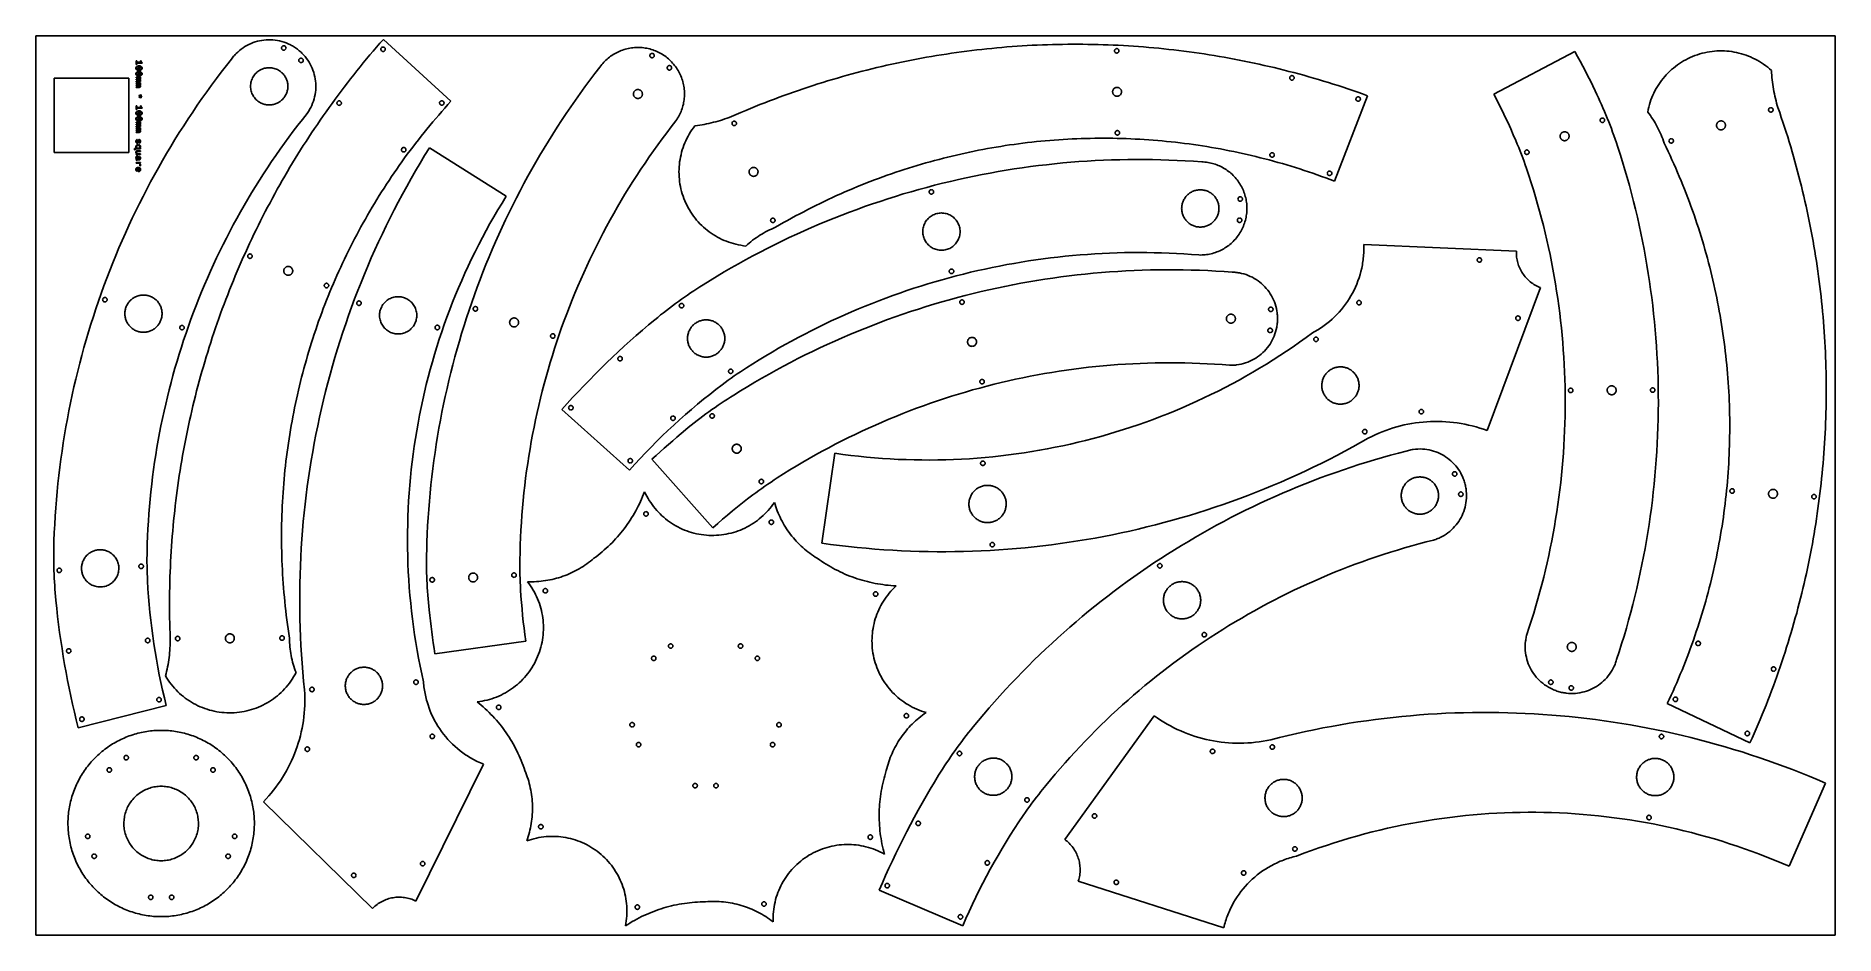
# Model space of a CAD drawing. Extents: x 1 to 9121, y 1 to 4561.
import ezdxf

# ---------------------------------------------------------------- set-up
doc = ezdxf.new("R2010")
doc.units = 0

msp = doc.modelspace()

# ---------------------------------------------------------------- linework, layer by layer
at = {"layer": 'Layer 1', "color": 7}
for points in [[(522.8841, 4408.8389), (519.307965, 4408.632103), (516.167016, 4408.023716), (513.474083, 4407.031746), (511.242, 4405.6742), (509.483598, 4403.969086), (508.211709, 4401.934409), (507.439166, 4399.588179), (507.1788, 4396.9484)], [(507.1788, 4396.9483), (507.439166, 4394.308526), (508.211709, 4391.962306), (509.483598, 4389.927646), (511.242, 4388.22255), (513.474083, 4386.865023), (516.167016, 4385.873069), (519.307965, 4385.264693), (522.8841, 4385.0579)], [(522.8841, 4380.2981), (519.307965, 4380.091303), (516.167016, 4379.482916), (513.474083, 4378.490946), (511.242, 4377.1334), (509.483598, 4375.428286), (508.211709, 4373.393609), (507.439166, 4371.047379), (507.1788, 4368.4076)], [(507.7439, 4434.532), (507.7439, 4416.04)], [(510.9979, 4434.532), (507.7439, 4434.532)], [(507.7439, 4416.04), (510.9979, 4416.04)], [(510.2975, 4396.9483), (510.466417, 4398.61603), (510.989025, 4400.143936), (511.889108, 4401.506577), (513.19045, 4402.678513), (514.916836, 4403.634303), (517.09205, 4404.348508), (519.739877, 4404.795687), (522.8841, 4404.9504)], [(512.7789, 4391.5234), (511.649188, 4392.63782), (510.87865, 4393.930638), (510.437888, 4395.376061), (510.2975, 4396.9483)], [(510.9979, 4426.8), (510.9979, 4434.532)], [(530.7009, 4426.8), (510.9979, 4426.8)], [(510.9979, 4423.002), (537.9799, 4423.002)], [(510.9979, 4416.04), (510.9979, 4423.002)], [(530.4619, 4403.685), (512.7789, 4391.523)], [(522.8841, 4388.9463), (520.6229, 4389.022486), (518.63215, 4389.251137), (516.895275, 4389.632395), (515.3957, 4390.1664)], [(515.3959, 4390.166), (533.0339, 4402.329)], [(538.5453, 4396.9483), (538.286833, 4399.588112), (537.519295, 4401.934367), (536.254482, 4403.969061), (534.504187, 4405.674187), (532.280207, 4407.03174), (529.594336, 4408.023714), (526.458369, 4408.632103), (522.8841, 4408.8389)], [(522.8841, 4404.9504), (525.133812, 4404.875794), (527.14675, 4404.639975), (528.922912, 4404.242944), (530.4623, 4403.6847)], [(522.8841, 4385.0579), (526.458369, 4385.264693), (529.594336, 4385.873069), (532.280207, 4386.865023), (534.504187, 4388.22255), (536.254482, 4389.927646), (537.519295, 4391.962306), (538.286833, 4394.308526), (538.5453, 4396.9483)], [(535.4708, 4396.9483), (535.264878, 4395.17664), (534.652402, 4393.599961), (533.641302, 4392.230973), (532.239513, 4391.082388), (530.454965, 4390.166916), (528.295592, 4389.49727), (525.769326, 4389.086161), (522.8841, 4388.9463)], [(538.5453, 4368.4076), (538.286833, 4371.047379), (537.519295, 4373.393609), (536.254482, 4375.428286), (534.504187, 4377.1334), (532.280207, 4378.490946), (529.594336, 4379.482916), (526.458369, 4380.091303), (522.8841, 4380.2981)], [(530.7009, 4434.621), (530.7009, 4426.8)], [(533.6469, 4434.621), (530.7009, 4434.621)], [(533.0335, 4402.3292), (534.11907, 4401.201997), (534.878587, 4399.926875), (535.324886, 4398.507716), (535.4708, 4396.9484)], [(537.9802, 4425.7157), (536.731683, 4426.250391), (535.742189, 4426.916431), (534.983191, 4427.730793), (534.426162, 4428.71045), (534.042576, 4429.872376), (533.803905, 4431.233544), (533.6472, 4434.6215)], [(537.9799, 4423.002), (537.9799, 4425.716)], [(92.7969, 4346.664), (92.7969, 3968.712)], [(470.7489, 4346.664), (92.7969, 4346.664)], [(470.7489, 3968.712), (470.7489, 4346.664)], [(507.1788, 4368.4076), (507.439166, 4365.767821), (508.211709, 4363.421591), (509.483598, 4361.386914), (511.242, 4359.6818), (513.474083, 4358.324254), (516.167016, 4357.332284), (519.307965, 4356.723897), (522.8841, 4356.5171)], [(507.7439, 4351.306), (507.7439, 4347.869)], [(530.1619, 4351.306), (507.7439, 4351.306)], [(507.7439, 4347.869), (522.5469, 4347.869)], [(507.7439, 4341.54), (507.7439, 4338.104)], [(523.5409, 4341.54), (507.7439, 4341.54)], [(507.7439, 4338.104), (522.5929, 4338.104)], [(507.7439, 4331.774), (507.7439, 4328.338)], [(523.4949, 4331.774), (507.7439, 4331.774)], [(507.7439, 4328.338), (524.6689, 4328.338)], [(507.7439, 4322.765), (507.7439, 4319.328)], [(530.1619, 4322.765), (507.7439, 4322.765)], [(507.7439, 4319.328), (522.5469, 4319.328)], [(507.7439, 4313), (507.7439, 4309.563)], [(523.5409, 4313), (507.7439, 4313)], [(507.7439, 4309.563), (522.5929, 4309.563)], [(507.7439, 4303.233), (507.7439, 4299.798)], [(523.4949, 4303.233), (507.7439, 4303.233)], [(507.7439, 4299.798), (524.6689, 4299.798)], [(510.2975, 4368.4076), (510.466417, 4370.07533), (510.989025, 4371.603236), (511.889108, 4372.965877), (513.19045, 4374.137812), (514.916836, 4375.093603), (517.09205, 4375.807808), (519.739877, 4376.254987), (522.8841, 4376.4097)], [(512.7789, 4362.9826), (511.649188, 4364.097036), (510.87865, 4365.389887), (510.437888, 4366.835345), (510.2975, 4368.4076)], [(530.4619, 4375.144), (512.7789, 4362.983)], [(522.8841, 4360.4056), (520.6229, 4360.481786), (518.63215, 4360.710437), (516.895275, 4361.091695), (515.3957, 4361.6257)], [(515.3959, 4361.626), (533.0339, 4373.788)], [(522.5471, 4347.869), (524.686833, 4347.604228), (525.531941, 4347.289903), (526.225788, 4346.869075), (526.767304, 4346.352838), (527.155423, 4345.752284), (527.389078, 4345.078507), (527.4672, 4344.3426)], [(522.5471, 4319.3282), (524.686833, 4319.063442), (525.531941, 4318.749129), (526.225788, 4318.328312), (526.767304, 4317.812082), (527.155423, 4317.211527), (527.389078, 4316.537736), (527.4672, 4315.8018)], [(522.5927, 4338.1037), (524.725308, 4337.845856), (525.563113, 4337.538662), (526.248588, 4337.12605), (526.781732, 4336.618095), (527.162548, 4336.024869), (527.391037, 4335.356446), (527.4672, 4334.6229)], [(522.5927, 4309.563), (524.725308, 4309.305156), (525.563113, 4308.997962), (526.248588, 4308.58535), (526.781732, 4308.077395), (527.162548, 4307.484169), (527.391037, 4306.815746), (527.4672, 4306.0822)], [(522.8841, 4376.4097), (525.133812, 4376.335087), (527.14675, 4376.09925), (528.922912, 4375.702187), (530.4623, 4375.1439)], [(522.8841, 4356.5171), (526.458369, 4356.723897), (529.594336, 4357.332284), (532.280207, 4358.324254), (534.504187, 4359.6818), (536.254482, 4361.386914), (537.519295, 4363.421591), (538.286833, 4365.767821), (538.5453, 4368.4076)], [(535.4708, 4368.4076), (535.264878, 4366.63594), (534.652402, 4365.059261), (533.641302, 4363.690273), (532.239513, 4362.541687), (530.454965, 4361.626216), (528.295592, 4360.95657), (525.769326, 4360.545461), (522.8841, 4360.4056)], [(527.4672, 4334.6229), (527.398353, 4333.916087), (527.195686, 4333.319013), (526.86501, 4332.826901), (526.412138, 4332.434975), (525.163045, 4331.932575), (523.4949, 4331.7736)], [(527.4672, 4306.0822), (527.398353, 4305.375354), (527.195686, 4304.778255), (526.86501, 4304.286125), (526.412138, 4303.894188), (525.163045, 4303.391777), (523.4949, 4303.2328)], [(527.4672, 4344.3426), (527.398442, 4343.638208), (527.196398, 4343.046647), (526.867415, 4342.562087), (526.417838, 4342.1787), (525.182283, 4341.692128), (523.5405, 4341.5403)], [(527.4672, 4315.8018), (527.398442, 4315.097412), (527.196398, 4314.505862), (526.867415, 4314.021319), (526.417838, 4313.63795), (525.182283, 4313.151412), (523.5405, 4312.9996)], [(524.6694, 4328.3384), (525.936848, 4328.413537), (527.087056, 4328.642834), (528.104074, 4329.032121), (528.97195, 4329.587225), (529.674732, 4330.313976), (530.196469, 4331.218203), (530.521209, 4332.305735), (530.633, 4333.5824)], [(524.6694, 4299.7977), (525.936848, 4299.872837), (527.087056, 4300.102134), (528.104074, 4300.491421), (528.97195, 4301.046525), (529.674732, 4301.773276), (530.196469, 4302.677503), (530.521209, 4303.765035), (530.633, 4305.0417)], [(527.7381, 4338.6012), (528.953516, 4339.290292), (529.86385, 4340.284887), (530.435034, 4341.601814), (530.633, 4343.2579)], [(530.633, 4333.5824), (530.390527, 4335.32648), (529.745163, 4336.752962), (528.819992, 4337.848864), (527.7381, 4338.6012)], [(527.7381, 4310.0604), (528.953516, 4310.749548), (529.86385, 4311.744162), (530.435034, 4313.06107), (530.633, 4314.7171)], [(530.633, 4305.0417), (530.390527, 4306.785778), (529.745163, 4308.21225), (528.819992, 4309.308122), (527.7381, 4310.0604)], [(530.633, 4343.2579), (530.397666, 4344.910148), (529.768, 4346.270037), (528.858509, 4347.333283), (527.7837, 4348.0956)], [(530.633, 4314.7171), (530.397666, 4316.369406), (529.768, 4317.729325), (528.858509, 4318.792581), (527.7837, 4319.5549)], [(527.7839, 4348.096), (530.1619, 4348.547)], [(527.7839, 4319.555), (530.1619, 4320.007)], [(530.1619, 4348.547), (530.1619, 4351.306)], [(530.1619, 4320.007), (530.1619, 4322.765)], [(533.0335, 4373.7884), (534.11907, 4372.661211), (534.878587, 4371.386112), (535.324886, 4369.966958), (535.4708, 4368.4076)], [(507.7439, 4206.206), (507.7439, 4187.714)], [(510.9979, 4206.206), (507.7439, 4206.206)], [(510.9979, 4198.475), (510.9979, 4206.206)], [(530.7009, 4198.475), (510.9979, 4198.475)], [(527.5759, 4254.245), (522.5589, 4250.492)], [(522.5589, 4250.492), (524.0959, 4248.412)], [(524.0959, 4259.986), (522.6029, 4257.862)], [(522.6029, 4257.862), (527.5759, 4254.245)], [(529.2039, 4256.279), (524.0959, 4259.986)], [(524.0959, 4248.412), (529.2039, 4252.165)], [(531.0579, 4262.292), (529.2039, 4256.279)], [(529.2039, 4252.165), (531.0579, 4246.151)], [(530.7009, 4206.296), (530.7009, 4198.475)], [(533.6469, 4206.296), (530.7009, 4206.296)], [(533.5439, 4261.524), (531.0579, 4262.292)], [(531.0579, 4246.151), (533.5439, 4246.965)], [(531.5999, 4255.51), (533.5439, 4261.524)], [(537.8859, 4255.51), (531.5999, 4255.51)], [(531.5999, 4252.933), (537.8859, 4252.933)], [(533.5439, 4246.965), (531.5999, 4252.933)], [(537.9802, 4197.3899), (536.731683, 4197.924562), (535.742189, 4198.590587), (534.983191, 4199.404944), (534.426162, 4200.3846), (534.042576, 4201.546525), (533.803905, 4202.907687), (533.6472, 4206.2956)], [(537.8859, 4252.933), (537.8859, 4255.51)], [(537.9799, 4194.676), (537.9799, 4197.39)], [(522.8841, 4180.513), (519.307965, 4180.306203), (516.167016, 4179.697816), (513.474083, 4178.705846), (511.242, 4177.3483), (509.483598, 4175.643186), (508.211709, 4173.608509), (507.439166, 4171.262279), (507.1788, 4168.6225)], [(507.1788, 4168.6225), (507.439166, 4165.982721), (508.211709, 4163.636491), (509.483598, 4161.601814), (511.242, 4159.8967), (513.474083, 4158.539154), (516.167016, 4157.547184), (519.307965, 4156.938797), (522.8841, 4156.732)], [(522.8841, 4151.9723), (519.307965, 4151.765503), (516.167016, 4151.157116), (513.474083, 4150.165146), (511.242, 4148.8076), (509.483598, 4147.102486), (508.211709, 4145.067809), (507.439166, 4142.721579), (507.1788, 4140.0818)], [(507.1788, 4140.0818), (507.439166, 4137.441993), (508.211709, 4135.095748), (509.483598, 4133.061071), (511.242, 4131.355962), (513.474083, 4129.998428), (516.167016, 4129.00647), (519.307965, 4128.398093), (522.8841, 4128.1913)], [(507.7439, 4187.714), (510.9979, 4187.714)], [(507.7439, 4122.98), (507.7439, 4119.543)], [(530.1619, 4122.98), (507.7439, 4122.98)], [(507.7439, 4119.543), (522.5469, 4119.543)], [(507.7439, 4113.214), (507.7439, 4109.778)], [(523.5409, 4113.214), (507.7439, 4113.214)], [(507.7439, 4109.778), (522.5929, 4109.778)], [(510.2975, 4168.6225), (510.466417, 4170.29023), (510.989025, 4171.818136), (511.889108, 4173.180777), (513.19045, 4174.352713), (514.916836, 4175.308503), (517.09205, 4176.022708), (519.739877, 4176.469887), (522.8841, 4176.6246)], [(512.7789, 4163.1975), (511.649188, 4164.311936), (510.87865, 4165.604787), (510.437888, 4167.050245), (510.2975, 4168.6225)], [(510.2975, 4140.0818), (510.466417, 4141.749526), (510.989025, 4143.27742), (511.889108, 4144.640045), (513.19045, 4145.811962), (514.916836, 4146.767735), (517.09205, 4147.481923), (519.739877, 4147.929091), (522.8841, 4148.0838)], [(512.7789, 4134.6568), (511.649188, 4135.771236), (510.87865, 4137.064087), (510.437888, 4138.509545), (510.2975, 4140.0818)], [(510.9979, 4194.676), (537.9799, 4194.676)], [(510.9979, 4187.714), (510.9979, 4194.676)], [(530.4619, 4175.359), (512.7789, 4163.198)], [(530.4619, 4146.818), (512.7789, 4134.657)], [(522.8841, 4160.6204), (520.6229, 4160.696586), (518.63215, 4160.925237), (516.895275, 4161.306495), (515.3957, 4161.8405)], [(522.8841, 4132.0797), (520.6229, 4132.155886), (518.63215, 4132.384537), (516.895275, 4132.765795), (515.3957, 4133.2998)], [(515.3959, 4161.841), (533.0339, 4174.003)], [(515.3959, 4133.3), (533.0339, 4145.463)], [(522.5471, 4119.5431), (524.686833, 4119.278342), (525.531941, 4118.964029), (526.225788, 4118.543212), (526.767304, 4118.026982), (527.155423, 4117.426427), (527.389078, 4116.752636), (527.4672, 4116.0167)], [(522.5927, 4109.7778), (524.725308, 4109.519972), (525.563113, 4109.212793), (526.248588, 4108.8002), (526.781732, 4108.292263), (527.162548, 4107.699053), (527.391037, 4107.030642), (527.4672, 4106.2971)], [(538.5453, 4168.6225), (538.286833, 4171.262279), (537.519295, 4173.608509), (536.254482, 4175.643186), (534.504187, 4177.3483), (532.280207, 4178.705846), (529.594336, 4179.697816), (526.458369, 4180.306203), (522.8841, 4180.513)], [(522.8841, 4176.6246), (525.133812, 4176.549987), (527.14675, 4176.31415), (528.922912, 4175.917087), (530.4623, 4175.3588)], [(522.8841, 4156.732), (526.458369, 4156.938797), (529.594336, 4157.547184), (532.280207, 4158.539154), (534.504187, 4159.8967), (536.254482, 4161.601814), (537.519295, 4163.636491), (538.286833, 4165.982721), (538.5453, 4168.6225)], [(535.4708, 4168.6225), (535.264878, 4166.850836), (534.652402, 4165.274145), (533.641302, 4163.905141), (532.239513, 4162.756537), (530.454965, 4161.841048), (528.295592, 4161.171386), (525.769326, 4160.760265), (522.8841, 4160.6204)], [(538.5453, 4140.0818), (538.286833, 4142.721579), (537.519295, 4145.067809), (536.254482, 4147.102486), (534.504187, 4148.8076), (532.280207, 4150.165146), (529.594336, 4151.157116), (526.458369, 4151.765503), (522.8841, 4151.9723)], [(522.8841, 4148.0838), (525.133812, 4148.009194), (527.14675, 4147.773375), (528.922912, 4147.376344), (530.4623, 4146.8181)], [(522.8841, 4128.1913), (526.458369, 4128.398093), (529.594336, 4129.00647), (532.280207, 4129.998428), (534.504187, 4131.355962), (536.254482, 4133.061071), (537.519295, 4135.095748), (538.286833, 4137.441993), (538.5453, 4140.0818)], [(535.4708, 4140.0818), (535.264878, 4138.310107), (534.652402, 4136.733403), (533.641302, 4135.364397), (532.239513, 4134.2158), (530.454965, 4133.300321), (528.295592, 4132.630672), (525.769326, 4132.219561), (522.8841, 4132.0797)], [(527.4672, 4106.2971), (527.398353, 4105.590254), (527.195686, 4104.993155), (526.86501, 4104.501025), (526.412138, 4104.109087), (525.163045, 4103.606677), (523.4949, 4103.4477)], [(527.4672, 4116.0167), (527.398442, 4115.312312), (527.196398, 4114.720762), (526.867415, 4114.236219), (526.417838, 4113.85285), (525.182283, 4113.366312), (523.5405, 4113.2145)], [(524.6694, 4100.0126), (525.936848, 4100.087737), (527.087056, 4100.317033), (528.104074, 4100.706315), (528.97195, 4101.261413), (529.674732, 4101.988152), (530.196469, 4102.892361), (530.521209, 4103.979868), (530.633, 4105.2565)], [(527.7381, 4110.2753), (528.953516, 4110.964392), (529.86385, 4111.958988), (530.435034, 4113.275914), (530.633, 4114.932)], [(530.633, 4105.2565), (530.390527, 4107.000622), (529.745163, 4108.4271), (528.819992, 4109.522978), (527.7381, 4110.2753)], [(530.633, 4114.932), (530.397666, 4116.584306), (529.768, 4117.944225), (528.858509, 4119.007481), (527.7837, 4119.7698)], [(527.7839, 4119.77), (530.1619, 4120.222)], [(530.1619, 4120.222), (530.1619, 4122.98)], [(533.0335, 4174.0033), (534.11907, 4172.876111), (534.878587, 4171.601012), (535.324886, 4170.181858), (535.4708, 4168.6225)], [(533.0335, 4145.4626), (534.11907, 4144.335397), (534.878587, 4143.060275), (535.324886, 4141.641116), (535.4708, 4140.0818)], [(512.8275, 4035.7753), (511.48188, 4035.106396), (510.3243, 4034.204853), (509.352101, 4033.10089), (508.562625, 4031.824725), (507.953215, 4030.406575), (507.521213, 4028.876659), (507.26396, 4027.265195), (507.1788, 4025.6024)], [(507.1788, 4025.6024), (507.294261, 4023.634905), (507.636403, 4021.823087), (508.198862, 4020.19982), (508.975275, 4018.797975), (509.959279, 4017.650427), (511.144509, 4016.79005), (512.524604, 4016.249716), (514.0932, 4016.0623)], [(507.7439, 4103.448), (507.7439, 4100.013)], [(523.4949, 4103.448), (507.7439, 4103.448)], [(507.7439, 4100.013), (524.6689, 4100.013)], [(507.7439, 4094.439), (507.7439, 4091.002)], [(530.1619, 4094.439), (507.7439, 4094.439)], [(507.7439, 4091.002), (522.5469, 4091.002)], [(507.7439, 4084.674), (507.7439, 4081.237)], [(523.5409, 4084.674), (507.7439, 4084.674)], [(507.7439, 4081.237), (522.5929, 4081.237)], [(507.7439, 4074.907), (507.7439, 4071.472)], [(523.4949, 4074.907), (507.7439, 4074.907)], [(507.7439, 4071.472), (524.6689, 4071.472)], [(510.2077, 4025.5568), (510.471656, 4027.976808), (510.793684, 4029.028021), (511.235375, 4029.959988), (511.79145, 4030.762668), (512.456631, 4031.426023), (513.225641, 4031.940014), (514.0932, 4032.2946)], [(513.8224, 4019.7241), (513.044226, 4019.826403), (512.342388, 4020.126931), (511.725337, 4020.616112), (511.201525, 4021.284375), (510.779404, 4022.122147), (510.467425, 4023.119856), (510.2077, 4025.5568)], [(514.0929, 4032.295), (512.8279, 4035.775)], [(517.4812, 4024.6987), (516.954414, 4022.624364), (516.245087, 4021.058463), (515.786314, 4020.487435), (515.239117, 4020.06903), (514.589233, 4019.81175), (513.8224, 4019.7241)], [(514.0932, 4016.0623), (515.44564, 4016.180791), (516.602231, 4016.535575), (517.58307, 4017.125615), (518.40825, 4017.949875), (519.097868, 4019.00732), (519.672019, 4020.296912), (520.5543, 4023.5684)], [(518.2499, 4028.406), (517.4809, 4024.699)], [(524.169, 4035.0512), (522.947219, 4034.93252), (521.884291, 4034.584966), (520.969623, 4034.021266), (520.192625, 4033.25415), (519.542705, 4032.296346), (519.009272, 4031.160584), (518.2495, 4028.4061)], [(520.5539, 4023.568), (521.3229, 4027.366)], [(521.3226, 4027.3656), (521.777486, 4029.043648), (522.418662, 4030.310238), (523.280058, 4031.110458), (523.80394, 4031.318521), (524.3956, 4031.3894)], [(522.5471, 4091.0024), (524.686833, 4090.737628), (525.531941, 4090.423303), (526.225788, 4090.002475), (526.767304, 4089.486238), (527.155423, 4088.885684), (527.389078, 4088.211907), (527.4672, 4087.476)], [(522.5927, 4081.2371), (524.725308, 4080.979272), (525.563113, 4080.672093), (526.248588, 4080.2595), (526.781732, 4079.751563), (527.162548, 4079.158353), (527.391037, 4078.489942), (527.4672, 4077.7564)], [(527.4672, 4077.7564), (527.398353, 4077.049554), (527.195686, 4076.452455), (526.86501, 4075.960325), (526.412138, 4075.568387), (525.163045, 4075.065977), (523.4949, 4074.907)], [(527.4672, 4087.476), (527.398442, 4086.771608), (527.196398, 4086.180047), (526.867415, 4085.695487), (526.417838, 4085.3121), (525.182283, 4084.825528), (523.5405, 4084.6737)], [(530.633, 4025.9188), (530.52204, 4027.777935), (530.194852, 4029.500928), (529.659972, 4031.053339), (528.925938, 4032.400725), (528.001286, 4033.508646), (526.894555, 4034.342659), (525.61428, 4034.868325), (524.169, 4035.0512)], [(524.3956, 4031.3894), (525.130071, 4031.288044), (525.773434, 4030.993864), (526.323586, 4030.521693), (526.778425, 4029.886363), (527.393753, 4028.185555), (527.6026, 4026.0101)], [(527.6026, 4026.0101), (527.417025, 4024.031075), (526.86305, 4022.3531), (525.9448, 4021.0565), (525.350361, 4020.576317), (524.6664, 4020.2216)], [(524.6669, 4020.222), (525.9309, 4016.831)], [(524.6694, 4071.4719), (525.936848, 4071.547033), (527.087056, 4071.776319), (528.104074, 4072.165589), (528.97195, 4072.720675), (529.674732, 4073.447408), (530.196469, 4074.351619), (530.521209, 4075.439139), (530.633, 4076.7158)], [(525.9307, 4016.8306), (527.041252, 4017.436379), (528.000373, 4018.225389), (528.809099, 4019.181764), (529.468462, 4020.289638), (529.9795, 4021.533144), (530.343245, 4022.896417), (530.560734, 4024.363591), (530.633, 4025.9188)], [(527.7381, 4081.7346), (528.953516, 4082.423692), (529.86385, 4083.418288), (530.435034, 4084.735214), (530.633, 4086.3913)], [(530.633, 4076.7158), (530.390527, 4078.459922), (529.745163, 4079.8864), (528.819992, 4080.982278), (527.7381, 4081.7346)], [(530.633, 4086.3913), (530.397666, 4088.043548), (529.768, 4089.403437), (528.858509, 4090.466683), (527.7837, 4091.229)], [(527.7839, 4091.229), (530.1619, 4091.681)], [(530.1619, 4091.681), (530.1619, 4094.439)], [(92.7969, 3968.712), (470.7489, 3968.712)], [(505.8144, 3991.3203), (504.203036, 3991.217509), (502.889619, 3990.921855), (501.848536, 3990.452413), (501.054175, 3989.828262), (500.480923, 3989.068479), (500.103169, 3988.192139), (499.895298, 3987.218321), (499.8317, 3986.1661)], [(499.8317, 3986.1661), (500.034975, 3984.441725), (500.5087, 3983.0916)], [(500.5089, 3983.092), (503.8129, 3983.092)], [(503.2212, 3985.261), (503.432342, 3986.313059), (504.057137, 3986.996025), (505.082639, 3987.365228), (506.4959, 3987.476)], [(503.8128, 3983.0916), (503.363588, 3984.159163), (503.2212, 3985.261)], [(511.3819, 3991.32), (505.8149, 3991.32)], [(506.4959, 3987.476), (530.1619, 3987.476)], [(518.8824, 4009.2686), (516.265008, 4009.078228), (513.946687, 4008.525473), (511.942823, 4007.637879), (510.2688, 4006.442987), (508.940002, 4004.968341), (507.971812, 4003.241483), (507.379617, 4001.289955), (507.1788, 3999.1413)], [(507.1788, 3999.1413), (507.257454, 3997.85767), (507.486002, 3996.654052), (507.85332, 3995.534154), (508.348288, 3994.501687), (509.67668, 3992.71388), (511.3822, 3991.3203)], [(515.7725, 3978.3774), (513.909496, 3978.27291), (512.234845, 3977.948503), (510.767057, 3977.387776), (509.524638, 3976.574325), (508.526095, 3975.491746), (507.789936, 3974.123634), (507.334669, 3972.453587), (507.1788, 3970.4652)], [(507.1788, 3970.4652), (507.26634, 3969.071216), (507.514864, 3967.834169), (507.903228, 3966.745556), (508.410288, 3965.796875), (509.695917, 3964.285294), (511.2026, 3963.2314)], [(513.372, 3951.0127), (511.976398, 3950.861756), (510.744656, 3950.424127), (509.683624, 3949.722612), (508.80015, 3948.780012), (508.101082, 3947.619131), (507.593269, 3946.262767), (507.283559, 3944.733723), (507.1788, 3943.0548)], [(507.1788, 3943.0548), (507.256925, 3941.479001), (507.48177, 3940.071773), (507.83904, 3938.827818), (508.314438, 3937.741838), (508.893668, 3936.808533), (509.562436, 3936.022608), (510.306445, 3935.378763), (511.1114, 3934.8717)], [(511.2029, 3963.231), (507.7439, 3962.599)], [(507.7439, 3962.599), (507.7439, 3959.478)], [(507.7439, 3959.478), (530.1619, 3959.478)], [(511.1109, 3934.872), (507.7439, 3934.012)], [(507.7439, 3934.012), (507.7439, 3930.667)], [(507.7439, 3930.6668), (511.284475, 3931.243175), (516.345, 3931.4807)], [(510.0723, 3942.1511), (510.331313, 3944.236723), (510.641599, 3945.080714), (511.060425, 3945.784363), (511.578804, 3946.341822), (512.18775, 3946.747245), (512.878277, 3946.994787), (513.6414, 3947.0786)], [(516.6556, 3935.1881), (514.975305, 3935.325932), (513.573609, 3935.722836), (512.433696, 3936.353925), (511.53875, 3937.194312), (510.871954, 3938.219111), (510.416491, 3939.403433), (510.155545, 3940.722392), (510.0723, 3942.1511)], [(510.3431, 3998.192), (510.485851, 3999.706235), (510.909183, 4001.082192), (511.605714, 4002.300263), (512.568063, 4003.340838), (513.788847, 4004.184308), (515.260686, 4004.811064), (516.976197, 4005.201498), (518.928, 4005.336)], [(518.928, 3991.229), (517.002411, 3991.357599), (515.299203, 3991.732081), (513.828969, 3992.335473), (512.6023, 3993.1508), (511.629787, 3994.16109), (510.922022, 3995.349369), (510.489596, 3996.698663), (510.3431, 3998.192)], [(510.3431, 3969.4702), (510.467142, 3970.841151), (510.826563, 3971.95197), (511.402302, 3972.826495), (512.1753, 3973.488563), (513.126498, 3973.96201), (514.236838, 3974.270673), (516.8587, 3974.489)], [(517.9125, 3963.3211), (516.154347, 3963.431387), (514.624288, 3963.754131), (513.324272, 3964.277153), (512.25625, 3964.988275), (511.422172, 3965.875319), (510.823988, 3966.926106), (510.463647, 3968.128459), (510.3431, 3969.4702)], [(521.7141, 3935.1881), (521.369391, 3938.879668), (520.865119, 3942.085909), (520.181344, 3944.804702), (519.298125, 3947.033925), (518.195522, 3948.771457), (516.853594, 3950.015178), (515.2524, 3950.762966), (513.372, 3951.0127)], [(513.6414, 3947.0786), (514.820805, 3946.894017), (515.834228, 3946.339578), (516.692706, 3945.41425), (517.407275, 3944.117), (517.988972, 3942.446793), (518.448834, 3940.402597), (519.0472, 3935.1881)], [(530.1619, 3978.377), (515.7729, 3978.377)], [(516.3449, 3931.481), (521.8499, 3931.481)], [(519.0469, 3935.188), (516.6559, 3935.188)], [(516.8589, 3974.489), (530.1619, 3974.489)], [(530.1619, 3963.321), (517.9129, 3963.321)], [(530.633, 3999.0957), (530.430159, 4001.259406), (529.83263, 4003.222245), (528.856901, 4004.957208), (527.519463, 4006.437287), (525.836804, 4007.635474), (523.825414, 4008.524761), (521.501783, 4009.078139), (518.8824, 4009.2686)], [(518.928, 4005.336), (520.877408, 4005.201498), (522.587541, 4004.811064), (524.052034, 4004.184308), (525.264525, 4003.340837), (526.21865, 4002.300263), (526.908047, 4001.082192), (527.326351, 3999.706235), (527.4672, 3998.192)], [(527.4672, 3998.192), (527.322668, 3996.711755), (526.895419, 3995.368606), (526.194973, 3994.181129), (525.23085, 3993.1679), (524.012571, 3992.347496), (522.549656, 3991.738494), (520.851626, 3991.35947), (518.928, 3991.229)], [(522.2129, 3935.188), (521.7139, 3935.188)], [(521.8495, 3931.4807), (523.904898, 3931.61891), (525.687528, 3932.035302), (527.196994, 3932.732514), (528.4329, 3933.713188), (529.39485, 3934.979963), (530.082447, 3936.53548), (530.495296, 3938.382379), (530.633, 3940.5233)], [(527.7837, 3940.6131), (527.687339, 3939.289783), (527.403581, 3938.1635), (526.940414, 3937.227905), (526.305825, 3936.47665), (525.507802, 3935.903389), (524.554331, 3935.501775), (523.453402, 3935.265461), (522.213, 3935.1881)], [(524.2058, 3946.0837), (525.624797, 3945.451387), (526.75915, 3944.314775), (527.189099, 3943.563954), (527.511303, 3942.694975), (527.7837, 3940.6131)], [(525.2479, 3949.656), (524.2059, 3946.084)], [(530.633, 3940.5233), (530.540869, 3942.14881), (530.269041, 3943.660434), (529.824361, 3945.045979), (529.213675, 3946.29325), (528.44383, 3947.390052), (527.521672, 3948.324191), (526.454046, 3949.083471), (525.2478, 3949.6557)], [(526.3825, 3991.3203), (528.114617, 3992.69393), (529.457063, 3994.478887), (529.955601, 3995.510998), (530.324852, 3996.628402), (530.554192, 3997.825251), (530.633, 3999.0957)], [(530.1619, 3990.642), (526.3829, 3991.32)], [(530.1619, 3987.476), (530.1619, 3990.642)], [(530.1619, 3974.489), (530.1619, 3978.377)], [(530.1619, 3959.478), (530.1619, 3963.321)], [(518.8956, 3894.0666), (516.443303, 3893.870187), (514.201247, 3893.292261), (512.205411, 3892.349796), (510.491775, 3891.059762), (509.096317, 3889.439134), (508.055016, 3887.504883), (507.40385, 3885.273981), (507.1788, 3882.7634)], [(507.1788, 3882.7634), (507.267225, 3881.115156), (507.521947, 3879.624919), (507.927132, 3878.285253), (508.46695, 3877.088725), (509.125568, 3876.0279), (509.887153, 3875.095344), (511.6559, 3873.5853)], [(507.7439, 3919.352), (507.7439, 3915.509)], [(530.1619, 3919.352), (507.7439, 3919.352)], [(507.7439, 3915.509), (517.0839, 3915.509)], [(510.3431, 3882.5823), (510.434689, 3883.874935), (510.72783, 3885.174983), (511.250084, 3886.430529), (512.029013, 3887.589663), (513.092177, 3888.600469), (514.467139, 3889.411036), (516.18146, 3889.969451), (518.2627, 3890.2238)], [(512.8775, 3876.9763), (511.870541, 3877.909359), (511.067225, 3879.1181), (510.535447, 3880.657441), (510.3431, 3882.5823)], [(511.6559, 3873.585), (512.8779, 3876.976)], [(517.0838, 3915.509), (519.381311, 3915.327491), (521.367225, 3914.803119), (523.043164, 3913.966119), (524.41075, 3912.846725), (525.471605, 3911.475172), (526.22735, 3909.881694), (526.679608, 3908.096525), (526.83, 3906.1499)], [(518.2627, 3872.3196), (520.660275, 3872.340282), (522.937494, 3872.765217), (525.032922, 3873.579053), (526.885125, 3874.766438), (528.432669, 3876.312017), (529.614119, 3878.200439), (530.368041, 3880.416351), (530.633, 3882.9444)], [(518.2629, 3890.224), (518.2629, 3872.32)], [(530.633, 3882.9444), (530.422942, 3885.252428), (529.808002, 3887.371402), (528.811033, 3889.26474), (527.454888, 3890.895862), (525.762419, 3892.22819), (523.75648, 3893.225142), (521.459922, 3893.850139), (518.8956, 3894.0666)], [(520.9309, 3876.071), (520.9309, 3890.178)], [(520.9311, 3890.1782), (522.613692, 3889.811475), (524.020572, 3889.237109), (525.167572, 3888.480508), (526.070525, 3887.567075), (526.745262, 3886.522214), (527.207616, 3885.371328), (527.473418, 3884.139822), (527.5585, 3882.8531)], [(527.5585, 3882.8531), (527.406833, 3881.293536), (526.979325, 3879.937347), (526.317217, 3878.784534), (525.46175, 3877.8351), (524.454164, 3877.089047), (523.3357, 3876.546378), (522.147598, 3876.207095), (520.9311, 3876.0712)], [(530.5388, 3905.336), (530.453668, 3906.895176), (530.196891, 3908.407728), (529.7664, 3909.856704), (529.160125, 3911.22515), (528.375997, 3912.496115), (527.411947, 3913.652647), (526.265904, 3914.677793), (524.9358, 3915.5546)], [(524.9359, 3915.555), (530.1619, 3916.413)], [(526.83, 3906.1499), (526.643813, 3903.923312), (526.1529, 3901.764)], [(526.1529, 3901.764), (530.1619, 3901.764)], [(530.1619, 3916.413), (530.1619, 3919.352)], [(530.1621, 3901.764), (530.423837, 3903.465025), (530.5388, 3905.336)]]:
    msp.add_lwpolyline(points, dxfattribs=at)
at = {"layer": 'Shape2DView', "color": 7}
for points in [[(2828.7729, 1911.4898), (2839.648416, 1919.544867), (2850.360583, 1927.787541), (2860.907369, 1936.215149), (2871.28674, 1944.825022), (2881.496663, 1953.614486), (2891.535105, 1962.580871), (2901.400032, 1971.721504), (2911.089411, 1981.033714), (2920.601209, 1990.514829), (2929.933392, 2000.162178), (2939.083927, 2009.97309), (2948.050781, 2019.944891), (2956.83192, 2030.074912), (2965.425311, 2040.36048), (2973.828922, 2050.798923), (2982.040717, 2061.38757), (2990.058665, 2072.123749), (2997.880732, 2083.004789), (3005.504885, 2094.028018), (3012.929089, 2105.190765), (3020.151313, 2116.490357), (3027.169523, 2127.924123), (3033.981684, 2139.489391), (3040.585765, 2151.183491), (3046.979732, 2163.00375), (3053.161551, 2174.947496), (3059.129189, 2187.012058), (3064.880612, 2199.194764), (3070.413789, 2211.492943), (3075.726684, 2223.903923), (3080.817266, 2236.425033), (3085.6835, 2249.0536)], [(3085.6835, 2249.0536), (3091.178339, 2237.467602), (3097.034871, 2226.124731), (3103.244605, 2215.030968), (3109.799054, 2204.192288), (3116.689728, 2193.61467), (3123.908139, 2183.304093), (3131.445798, 2173.266533), (3139.294216, 2163.507969), (3147.444904, 2154.034379), (3155.889374, 2144.851741), (3164.619137, 2135.966032), (3173.625703, 2127.38323), (3182.900585, 2119.109315), (3192.435293, 2111.150262), (3202.221338, 2103.512051), (3212.250232, 2096.200659), (3222.513486, 2089.222064), (3233.002612, 2082.582244), (3243.709119, 2076.287177), (3254.62452, 2070.342841), (3265.740326, 2064.755214), (3277.048048, 2059.530273), (3288.539196, 2054.673997), (3300.205284, 2050.192363), (3312.03782, 2046.09135), (3324.028318, 2042.376936), (3336.168287, 2039.055098), (3348.44924, 2036.131813), (3360.862687, 2033.613062), (3373.400139, 2031.50482), (3386.053109, 2029.813066), (3398.813106, 2028.543778), (3411.608705, 2027.706362), (3424.367904, 2027.303237), (3437.081349, 2027.329893), (3449.739687, 2027.781825), (3462.333566, 2028.654526), (3474.853632, 2029.943487), (3487.290531, 2031.644203), (3499.634912, 2033.752165), (3511.87742, 2036.262868), (3524.008702, 2039.171803), (3536.019406, 2042.474464), (3547.900178, 2046.166343), (3559.641665, 2050.242934), (3571.234514, 2054.69973), (3582.669372, 2059.532222), (3593.936885, 2064.735905), (3605.027701, 2070.306271), (3615.932466, 2076.238813), (3626.641828, 2082.529023), (3637.146432, 2089.172396), (3647.436926, 2096.164423), (3657.503958, 2103.500598), (3667.338172, 2111.176413), (3676.930218, 2119.187361), (3686.27074, 2127.528936), (3695.350387, 2136.19663), (3704.159805, 2145.185936), (3712.689641, 2154.492348), (3720.930541, 2164.111357), (3728.873153, 2174.038456), (3736.508124, 2184.26914), (3743.8261, 2194.7989)], [(3743.8261, 2194.7989), (3747.143091, 2183.740487), (3750.71276, 2172.787049), (3754.532248, 2161.942316), (3758.598696, 2151.210015), (3762.909243, 2140.593874), (3767.46103, 2130.097622), (3772.251198, 2119.724988), (3777.276888, 2109.479698), (3782.53524, 2099.365482), (3788.023394, 2089.386068), (3793.738491, 2079.545184), (3799.677672, 2069.846559), (3805.838078, 2060.29392), (3812.216848, 2050.890995), (3818.811123, 2041.641514), (3825.618044, 2032.549204), (3832.634751, 2023.617794), (3839.858386, 2014.851012), (3847.286087, 2006.252585), (3854.914997, 1997.826243), (3862.742256, 1989.575714), (3870.765003, 1981.504725), (3878.98038, 1973.617005), (3887.385528, 1965.916283), (3895.977586, 1958.406287), (3904.753695, 1951.090744), (3913.710997, 1943.973383), (3922.84663, 1937.057933), (3932.157737, 1930.348121), (3941.641457, 1923.847676), (3951.294931, 1917.560326), (3961.1153, 1911.4898)], [(3104.2534, 2136.685), (3104.018131, 2138.965746), (3103.354264, 2141.089439), (3102.307233, 2143.010755), (3100.922474, 2144.684372), (3099.245421, 2146.064969), (3097.321509, 2147.107223), (3095.196174, 2147.765811), (3092.91485, 2147.995412), (3090.633526, 2147.765811), (3088.508191, 2147.107223), (3086.584279, 2146.064969), (3084.907226, 2144.684372), (3083.522467, 2143.010755), (3082.475436, 2141.089439), (3081.811569, 2138.965746), (3081.5763, 2136.685), (3081.811569, 2134.404254), (3082.475436, 2132.280561), (3083.522467, 2130.359245), (3084.907226, 2128.685628), (3086.584279, 2127.305031), (3088.508191, 2126.262777), (3090.633526, 2125.604189), (3092.91485, 2125.374588), (3095.196174, 2125.604189), (3097.321509, 2126.262777), (3099.245421, 2127.305031), (3100.922474, 2128.685628), (3102.307233, 2130.359245), (3103.354264, 2132.280561), (3104.018131, 2134.404254), (3104.2534, 2136.685), (3104.2534, 2136.685)], [(3739.5469, 2094.3544), (3739.316539, 2096.639523), (3738.655856, 2098.767894), (3737.610444, 2100.693918), (3736.2259, 2102.371999), (3734.547818, 2103.756543), (3732.621794, 2104.801954), (3730.493423, 2105.462637), (3728.2083, 2105.692997), (3725.923177, 2105.462637), (3723.794806, 2104.801954), (3721.868782, 2103.756543), (3720.1907, 2102.371999), (3718.806156, 2100.693918), (3717.760744, 2098.767894), (3717.100061, 2096.639523), (3716.8697, 2094.3544), (3716.969413, 2092.852494), (3717.262191, 2091.395959), (3717.738495, 2090.00132), (3718.388784, 2088.6851), (3719.20352, 2087.463823), (3720.173161, 2086.354012), (3721.288167, 2085.372191), (3722.539, 2084.534884), (3723.889545, 2083.870285), (3725.29733, 2083.395571), (3726.743275, 2083.110743), (3728.2083, 2083.0158), (3729.673325, 2083.110743), (3731.11927, 2083.395571), (3732.527055, 2083.870285), (3733.8776, 2084.534884), (3735.128433, 2085.372191), (3736.243439, 2086.354012), (3737.21308, 2087.463823), (3738.027816, 2088.6851), (3738.678105, 2090.00132), (3739.154409, 2091.395959), (3739.447187, 2092.852494), (3739.5469, 2094.3544), (3739.5469, 2094.3544)], [(2492.1839, 1792.3828), (2503.726082, 1792.120209), (2515.246508, 1792.130369), (2526.740749, 1792.411712), (2538.204374, 1792.962671), (2549.632956, 1793.781677), (2561.022064, 1794.867165), (2572.367268, 1796.217566), (2583.66414, 1797.831313), (2594.908251, 1799.706839), (2606.09517, 1801.842576), (2617.220468, 1804.236957), (2628.279717, 1806.888414), (2639.268485, 1809.795381), (2650.182346, 1812.956289), (2661.016867, 1816.369571), (2671.767622, 1820.03366), (2682.430179, 1823.946988), (2693.000109, 1828.107988), (2703.472984, 1832.515093), (2713.844374, 1837.166735), (2724.109849, 1842.061347), (2734.26498, 1847.197361), (2744.305337, 1852.57321), (2754.226492, 1858.187326), (2764.024014, 1864.038143), (2773.693475, 1870.124092), (2783.230445, 1876.443607), (2792.630494, 1882.995119), (2801.889194, 1889.777062), (2811.002114, 1896.787868), (2819.964826, 1904.02597), (2828.7729, 1911.4898)], [(3961.1153, 1911.4898), (3972.136843, 1903.635721), (3983.286333, 1895.994969), (3994.560601, 1888.568652), (4005.956478, 1881.357878), (4017.470795, 1874.363756), (4029.100382, 1867.587394), (4040.842071, 1861.0299), (4052.692692, 1854.692383), (4064.649075, 1848.57595), (4076.708053, 1842.681709), (4088.866455, 1837.01077), (4101.121112, 1831.56424), (4113.468855, 1826.343227), (4125.906516, 1821.348839), (4138.430924, 1816.582186), (4151.03891, 1812.044374), (4163.727306, 1807.736513), (4176.492942, 1803.65971), (4189.332649, 1799.815074), (4202.243257, 1796.203712), (4215.221598, 1792.826734), (4228.264502, 1789.685246), (4241.3688, 1786.780359), (4254.531324, 1784.113179), (4267.748902, 1781.684814), (4281.018368, 1779.496374), (4294.33655, 1777.548967), (4307.700281, 1775.843699), (4321.10639, 1774.381681), (4334.55171, 1773.164019), (4348.033069, 1772.191823), (4361.5473, 1771.4662)], [(2237.2073, 1183.2176), (2249.92424, 1184.86323), (2262.52172, 1186.927981), (2274.991431, 1189.405626), (2287.325066, 1192.289939), (2299.514316, 1195.574694), (2311.550871, 1199.253665), (2323.426424, 1203.320627), (2335.132667, 1207.769352), (2346.661289, 1212.593616), (2358.003984, 1217.787191), (2369.152442, 1223.343853), (2380.098356, 1229.257374), (2390.833415, 1235.521529), (2401.349313, 1242.130091), (2411.63774, 1249.076836), (2421.690388, 1256.355536), (2431.498948, 1263.959966), (2441.055112, 1271.883899), (2450.350571, 1280.12111), (2459.377017, 1288.665372), (2468.126141, 1297.510459), (2476.589635, 1306.650146), (2484.75919, 1316.078206), (2492.626498, 1325.788414), (2500.18325, 1335.774542), (2507.421137, 1346.030366), (2514.331852, 1356.549659), (2520.907085, 1367.326195), (2527.138528, 1378.353748), (2533.017873, 1389.626092), (2538.536811, 1401.137001), (2543.687033, 1412.880249), (2548.437521, 1424.790812), (2552.763727, 1436.800959), (2556.667047, 1448.900403), (2560.148877, 1461.078854), (2563.210614, 1473.326024), (2565.853652, 1485.631627), (2568.07939, 1497.985372), (2569.889223, 1510.376973), (2571.284547, 1522.796141), (2572.266758, 1535.232588), (2572.837253, 1547.676026), (2572.997428, 1560.116166), (2572.748679, 1572.542721), (2572.092403, 1584.945402), (2571.029995, 1597.313922), (2569.562852, 1609.637991), (2567.69237, 1621.907323), (2565.419945, 1634.111629), (2562.746974, 1646.24062), (2559.674852, 1658.284009), (2556.204977, 1670.231507), (2552.338744, 1682.072826), (2548.077549, 1693.797679), (2543.422788, 1705.395776), (2538.375859, 1716.856831), (2532.938157, 1728.170554), (2527.111078, 1739.326658), (2520.896018, 1750.314854), (2514.294374, 1761.124854), (2507.307543, 1771.746371), (2499.936919, 1782.169115), (2492.1839, 1792.3828)], [(2594.2247, 1746.4904), (2593.989573, 1748.771273), (2593.325798, 1750.8951), (2592.278814, 1752.816552), (2590.894061, 1754.490299), (2589.216979, 1755.87101), (2587.293006, 1756.913355), (2585.167583, 1757.572004), (2582.88615, 1757.801627), (2580.604717, 1757.572004), (2578.479294, 1756.913355), (2576.555321, 1755.87101), (2574.878239, 1754.490299), (2573.493486, 1752.816552), (2572.446502, 1750.8951), (2571.782727, 1748.771273), (2571.5476, 1746.4904), (2571.782727, 1744.209527), (2572.446502, 1742.0857), (2573.493486, 1740.164248), (2574.878239, 1738.490501), (2576.555321, 1737.10979), (2578.479294, 1736.067445), (2580.604717, 1735.408796), (2582.88615, 1735.179173), (2585.167583, 1735.408796), (2587.293006, 1736.067445), (2589.216979, 1737.10979), (2590.894061, 1738.490501), (2592.278814, 1740.164248), (2593.325798, 1742.0857), (2593.989573, 1744.209527), (2594.2247, 1746.4904), (2594.2247, 1746.4904)], [(4361.5473, 1771.4662), (4352.226361, 1762.660027), (4343.24842, 1753.584996), (4334.616538, 1744.251027), (4326.333778, 1734.66804), (4318.403203, 1724.845957), (4310.827874, 1714.794698), (4303.610853, 1704.524183), (4296.755203, 1694.044333), (4290.263985, 1683.365068), (4284.140262, 1672.49631), (4278.387097, 1661.447979), (4273.00755, 1650.229995), (4268.004685, 1638.852279), (4263.381564, 1627.324752), (4259.141248, 1615.657334), (4255.2868, 1603.859946), (4251.821282, 1591.942508), (4248.747756, 1579.914942), (4246.069284, 1567.787167), (4243.788929, 1555.569104), (4241.909752, 1543.270674), (4240.434816, 1530.901798), (4239.367183, 1518.472395), (4238.709915, 1505.992388), (4238.466074, 1493.471695), (4238.638723, 1480.920239), (4239.230923, 1468.347939), (4240.245737, 1455.764716), (4241.686227, 1443.18049), (4243.555454, 1430.605183), (4245.856482, 1418.048715), (4248.592372, 1405.521006), (4251.749999, 1393.092894), (4255.309411, 1380.833604), (4259.263432, 1368.750637), (4263.604885, 1356.851498), (4268.326593, 1345.143687), (4273.42138, 1333.634709), (4278.882068, 1322.332065), (4284.701481, 1311.243259), (4290.872442, 1300.375792), (4297.387774, 1289.737168), (4304.240301, 1279.334888), (4311.422845, 1269.176457), (4318.928231, 1259.269375), (4326.74928, 1249.621146), (4334.878817, 1240.239272), (4343.309664, 1231.131256), (4352.034645, 1222.304601), (4361.046583, 1213.766809), (4370.338301, 1205.525383), (4379.902623, 1197.587825), (4389.732371, 1189.961637), (4399.820369, 1182.654324), (4410.15944, 1175.673386), (4420.742408, 1169.026327), (4431.562095, 1162.72065), (4442.611324, 1156.763856), (4453.88292, 1151.163449), (4465.369705, 1145.92693), (4477.064502, 1141.061804), (4488.960135, 1136.575571), (4501.049426, 1132.475736), (4513.3252, 1128.7698)], [(4268.2516, 1729.865), (4268.151887, 1731.366906), (4267.859109, 1732.823441), (4267.382805, 1734.21808), (4266.732516, 1735.5343), (4265.91778, 1736.755577), (4264.948139, 1737.865388), (4263.833133, 1738.847209), (4262.5823, 1739.684516), (4261.231755, 1740.349115), (4259.82397, 1740.823829), (4258.378025, 1741.108657), (4256.913, 1741.2036), (4255.447975, 1741.108657), (4254.00203, 1740.823829), (4252.594245, 1740.349115), (4251.2437, 1739.684516), (4249.992867, 1738.847209), (4248.877861, 1737.865388), (4247.90822, 1736.755577), (4247.093484, 1735.5343), (4246.443195, 1734.21808), (4245.966891, 1732.823441), (4245.674113, 1731.366906), (4245.5744, 1729.865), (4245.674113, 1728.363094), (4245.966891, 1726.906559), (4246.443195, 1725.51192), (4247.093484, 1724.1957), (4247.90822, 1722.974423), (4248.877861, 1721.864612), (4249.992867, 1720.882791), (4251.2437, 1720.045484), (4252.594245, 1719.380885), (4254.00203, 1718.906171), (4255.447975, 1718.621343), (4256.913, 1718.5264), (4258.378025, 1718.621343), (4259.82397, 1718.906171), (4261.231755, 1719.380885), (4262.5823, 1720.045484), (4263.833133, 1720.882791), (4264.948139, 1721.864612), (4265.91778, 1722.974423), (4266.732516, 1724.1957), (4267.382805, 1725.51192), (4267.859109, 1726.906559), (4268.151887, 1728.363094), (4268.2516, 1729.865), (4268.2516, 1729.865)], [(3229.1233, 1466.0825), (3228.888173, 1468.363373), (3228.224398, 1470.4872), (3227.177414, 1472.408652), (3225.792661, 1474.082399), (3224.115579, 1475.46311), (3222.191606, 1476.505455), (3220.066183, 1477.164104), (3217.78475, 1477.393727), (3215.503317, 1477.164104), (3213.377894, 1476.505455), (3211.453921, 1475.46311), (3209.776839, 1474.082399), (3208.392086, 1472.408652), (3207.345102, 1470.4872), (3206.681327, 1468.363373), (3206.4462, 1466.0825), (3206.681327, 1463.801627), (3207.345102, 1461.6778), (3208.392086, 1459.756348), (3209.776839, 1458.082601), (3211.453921, 1456.70189), (3213.377894, 1455.659545), (3215.503317, 1455.000896), (3217.78475, 1454.771273), (3220.066183, 1455.000896), (3222.191606, 1455.659545), (3224.115579, 1456.70189), (3225.792661, 1458.082601), (3227.177414, 1459.756348), (3228.224398, 1461.6778), (3228.888173, 1463.801627), (3229.1233, 1466.0825), (3229.1233, 1466.0825)], [(3583.442, 1466.0825), (3583.342287, 1467.584406), (3583.049509, 1469.040941), (3582.573205, 1470.43558), (3581.922916, 1471.7518), (3581.10818, 1472.973077), (3580.138539, 1474.082888), (3579.023533, 1475.064709), (3577.7727, 1475.902016), (3576.422155, 1476.566615), (3575.01437, 1477.041329), (3573.568425, 1477.326157), (3572.1034, 1477.4211), (3570.638375, 1477.326157), (3569.19243, 1477.041329), (3567.784645, 1476.566615), (3566.4341, 1475.902016), (3565.183267, 1475.064709), (3564.068261, 1474.082888), (3563.09862, 1472.973077), (3562.283884, 1471.7518), (3561.633595, 1470.43558), (3561.157291, 1469.040941), (3560.864513, 1467.584406), (3560.7648, 1466.0825), (3560.864513, 1464.580594), (3561.157291, 1463.124059), (3561.633595, 1461.72942), (3562.283884, 1460.4132), (3563.09862, 1459.191923), (3564.068261, 1458.082112), (3565.183267, 1457.100291), (3566.4341, 1456.262984), (3567.784645, 1455.598385), (3569.19243, 1455.123671), (3570.638375, 1454.838843), (3572.1034, 1454.7439), (3573.568425, 1454.838843), (3575.01437, 1455.123671), (3576.422155, 1455.598385), (3577.7727, 1456.262984), (3579.023533, 1457.100291), (3580.138539, 1458.082112), (3581.10818, 1459.191923), (3581.922916, 1460.4132), (3582.573205, 1461.72942), (3583.049509, 1463.124059), (3583.342287, 1464.580594), (3583.442, 1466.0825), (3583.442, 1466.0825)], [(3143.5077, 1403.8791), (3143.407987, 1405.381006), (3143.115209, 1406.837541), (3142.638905, 1408.23218), (3141.988616, 1409.5484), (3141.17388, 1410.769677), (3140.204239, 1411.879488), (3139.089233, 1412.861309), (3137.8384, 1413.698616), (3136.487855, 1414.363215), (3135.08007, 1414.837929), (3133.634125, 1415.122757), (3132.1691, 1415.2177), (3130.704075, 1415.122757), (3129.25813, 1414.837929), (3127.850345, 1414.363215), (3126.4998, 1413.698616), (3125.248967, 1412.861309), (3124.133961, 1411.879488), (3123.16432, 1410.769677), (3122.349584, 1409.5484), (3121.699295, 1408.23218), (3121.222991, 1406.837541), (3120.930213, 1405.381006), (3120.8305, 1403.8791), (3120.930213, 1402.377194), (3121.222991, 1400.920659), (3121.699295, 1399.52602), (3122.349584, 1398.2098), (3123.16432, 1396.988523), (3124.133961, 1395.878712), (3125.248967, 1394.896891), (3126.4998, 1394.059584), (3127.850345, 1393.394985), (3129.25813, 1392.920271), (3130.704075, 1392.635443), (3132.1691, 1392.5405), (3133.634125, 1392.635443), (3135.08007, 1392.920271), (3136.487855, 1393.394985), (3137.8384, 1394.059584), (3139.089233, 1394.896891), (3140.204239, 1395.878712), (3141.17388, 1396.988523), (3141.988616, 1398.2098), (3142.638905, 1399.52602), (3143.115209, 1400.920659), (3143.407987, 1402.377194), (3143.5077, 1403.8791), (3143.5077, 1403.8791)], [(3669.0576, 1403.8791), (3668.822331, 1406.159846), (3668.158464, 1408.283539), (3667.111433, 1410.204855), (3665.726674, 1411.878472), (3664.049621, 1413.259069), (3662.125709, 1414.301323), (3660.000374, 1414.959911), (3657.71905, 1415.189512), (3655.437726, 1414.959911), (3653.312391, 1414.301323), (3651.388479, 1413.259069), (3649.711426, 1411.878472), (3648.326667, 1410.204855), (3647.279636, 1408.283539), (3646.615769, 1406.159846), (3646.3805, 1403.8791), (3646.615769, 1401.598354), (3647.279636, 1399.474661), (3648.326667, 1397.553345), (3649.711426, 1395.879728), (3651.388479, 1394.499131), (3653.312391, 1393.456877), (3655.437726, 1392.798289), (3657.71905, 1392.568688), (3660.000374, 1392.798289), (3662.125709, 1393.456877), (3664.049621, 1394.499131), (3665.726674, 1395.879728), (3667.111433, 1397.553345), (3668.158464, 1399.474661), (3668.822331, 1401.598354), (3669.0576, 1403.8791), (3669.0576, 1403.8791)], [(2478.8598, 834.5681), (2474.559696, 847.400484), (2470.030691, 860.135489), (2465.274695, 872.770354), (2460.293623, 885.302321), (2455.089386, 897.72863), (2449.663898, 910.046523), (2444.01907, 922.253238), (2438.156815, 934.346018), (2432.079047, 946.322103), (2425.787676, 958.178733), (2419.284616, 969.913148), (2412.57178, 981.522591), (2405.65108, 993.004301), (2398.524428, 1004.355519), (2391.193737, 1015.573485), (2383.66092, 1026.65544), (2375.92789, 1037.598625), (2367.996557, 1048.400281), (2359.868836, 1059.057647), (2351.546639, 1069.567965), (2343.031879, 1079.928476), (2334.326467, 1090.136419), (2325.432317, 1100.189036), (2316.35134, 1110.083567), (2307.08545, 1119.817253), (2297.63656, 1129.387334), (2288.006581, 1138.791051), (2278.197426, 1148.025645), (2268.211008, 1157.088356), (2258.049239, 1165.976425), (2247.714032, 1174.687093), (2237.2073, 1183.2176)], [(2357.6494, 1155.3712), (2357.549687, 1156.873106), (2357.256909, 1158.329641), (2356.780605, 1159.72428), (2356.130316, 1161.0405), (2355.31558, 1162.261777), (2354.345939, 1163.371588), (2353.230933, 1164.353409), (2351.9801, 1165.190716), (2350.629555, 1165.855315), (2349.22177, 1166.330029), (2347.775825, 1166.614857), (2346.3108, 1166.7098), (2344.845775, 1166.614857), (2343.39983, 1166.330029), (2341.992045, 1165.855315), (2340.6415, 1165.190716), (2339.390667, 1164.353409), (2338.275661, 1163.371588), (2337.30602, 1162.261777), (2336.491284, 1161.0405), (2335.840995, 1159.72428), (2335.364691, 1158.329641), (2335.071913, 1156.873106), (2334.9722, 1155.3712), (2335.071913, 1153.869294), (2335.364691, 1152.412759), (2335.840995, 1151.01812), (2336.491284, 1149.7019), (2337.30602, 1148.480623), (2338.275661, 1147.370812), (2339.390667, 1146.388991), (2340.6415, 1145.551684), (2341.992045, 1144.887085), (2343.39983, 1144.412371), (2344.845775, 1144.127543), (2346.3108, 1144.0326), (2347.775825, 1144.127543), (2349.22177, 1144.412371), (2350.629555, 1144.887085), (2351.9801, 1145.551684), (2353.230933, 1146.388991), (2354.345939, 1147.370812), (2355.31558, 1148.480623), (2356.130316, 1149.7019), (2356.780605, 1151.01812), (2357.256909, 1152.412759), (2357.549687, 1153.869294), (2357.6494, 1155.3712), (2357.6494, 1155.3712)], [(4513.3252, 1128.7698), (4503.833033, 1122.197913), (4494.518786, 1115.418154), (4485.385122, 1108.434395), (4476.434701, 1101.250508), (4467.670186, 1093.870363), (4459.09424, 1086.297833), (4450.709525, 1078.536789), (4442.518702, 1070.591103), (4434.524435, 1062.464646), (4426.729384, 1054.16129), (4419.136213, 1045.684906), (4411.747583, 1037.039367), (4404.566156, 1028.228543), (4397.594596, 1019.256307), (4390.835563, 1010.12653), (4384.29172, 1000.843083), (4377.96573, 991.409838), (4371.860253, 981.830667), (4365.977954, 972.109441), (4360.321492, 962.250032), (4354.893532, 952.256311), (4349.696735, 942.132151), (4344.733763, 931.881422), (4340.007278, 921.507996), (4335.519942, 911.015745), (4331.274419, 900.408541), (4327.273368, 889.690255), (4323.519454, 878.864758), (4320.015338, 867.935923), (4316.763682, 856.90762), (4313.767149, 845.783722), (4311.0284, 834.5681)], [(4424.3092, 1112.5841), (4424.073931, 1114.864846), (4423.410064, 1116.988539), (4422.363033, 1118.909855), (4420.978274, 1120.583472), (4419.301221, 1121.964069), (4417.377309, 1123.006323), (4415.251974, 1123.664911), (4412.97065, 1123.894512), (4410.689326, 1123.664911), (4408.563991, 1123.006323), (4406.640079, 1121.964069), (4404.963026, 1120.583472), (4403.578267, 1118.909855), (4402.531236, 1116.988539), (4401.867369, 1114.864846), (4401.6321, 1112.5841), (4401.867369, 1110.303354), (4402.531236, 1108.179661), (4403.578267, 1106.258345), (4404.963026, 1104.584728), (4406.640079, 1103.204131), (4408.563991, 1102.161877), (4410.689326, 1101.503289), (4412.97065, 1101.273688), (4415.251974, 1101.503289), (4417.377309, 1102.161877), (4419.301221, 1103.204131), (4420.978274, 1104.584728), (4422.363033, 1106.258345), (4423.410064, 1108.179661), (4424.073931, 1110.303354), (4424.3092, 1112.5841), (4424.3092, 1112.5841)], [(3034.0172, 1066.902), (3033.917487, 1068.403906), (3033.624709, 1069.860441), (3033.148405, 1071.25508), (3032.498116, 1072.5713), (3031.68338, 1073.792577), (3030.713739, 1074.902388), (3029.598733, 1075.884209), (3028.3479, 1076.721516), (3026.997355, 1077.386115), (3025.58957, 1077.860829), (3024.143625, 1078.145657), (3022.6786, 1078.2406), (3021.213575, 1078.145657), (3019.76763, 1077.860829), (3018.359845, 1077.386115), (3017.0093, 1076.721516), (3015.758467, 1075.884209), (3014.643461, 1074.902388), (3013.67382, 1073.792577), (3012.859084, 1072.5713), (3012.208795, 1071.25508), (3011.732491, 1069.860441), (3011.439713, 1068.403906), (3011.34, 1066.902), (3011.439713, 1065.400094), (3011.732491, 1063.943559), (3012.208795, 1062.54892), (3012.859084, 1061.2327), (3013.67382, 1060.011423), (3014.643461, 1058.901612), (3015.758467, 1057.919791), (3017.0093, 1057.082484), (3018.359845, 1056.417885), (3019.76763, 1055.943171), (3021.213575, 1055.658343), (3022.6786, 1055.5634), (3024.143625, 1055.658343), (3025.58957, 1055.943171), (3026.997355, 1056.417885), (3028.3479, 1057.082484), (3029.598733, 1057.919791), (3030.713739, 1058.901612), (3031.68338, 1060.011423), (3032.498116, 1061.2327), (3033.148405, 1062.54892), (3033.624709, 1063.943559), (3033.917487, 1065.400094), (3034.0172, 1066.902), (3034.0172, 1066.902)], [(3778.5481, 1066.902), (3778.312831, 1069.182746), (3777.648964, 1071.306439), (3776.601933, 1073.227755), (3775.217174, 1074.901372), (3773.540121, 1076.281969), (3771.616209, 1077.324223), (3769.490874, 1077.982811), (3767.20955, 1078.212412), (3764.928226, 1077.982811), (3762.802891, 1077.324223), (3760.878979, 1076.281969), (3759.201926, 1074.901372), (3757.817167, 1073.227755), (3756.770136, 1071.306439), (3756.106269, 1069.182746), (3755.871, 1066.902), (3756.106269, 1064.621254), (3756.770136, 1062.497561), (3757.817167, 1060.576245), (3759.201926, 1058.902628), (3760.878979, 1057.522031), (3762.802891, 1056.479777), (3764.928226, 1055.821189), (3767.20955, 1055.591588), (3769.490874, 1055.821189), (3771.616209, 1056.479777), (3773.540121, 1057.522031), (3775.217174, 1058.902628), (3776.601933, 1060.576245), (3777.648964, 1062.497561), (3778.312831, 1064.621254), (3778.5481, 1066.902), (3778.5481, 1066.902)], [(3066.7195, 966.2548), (3066.619787, 967.756706), (3066.327009, 969.213241), (3065.850705, 970.60788), (3065.200416, 971.9241), (3064.38568, 973.145377), (3063.416039, 974.255188), (3062.301033, 975.237009), (3061.0502, 976.074316), (3059.699655, 976.738915), (3058.29187, 977.213629), (3056.845925, 977.498457), (3055.3809, 977.5934), (3053.915875, 977.498457), (3052.46993, 977.213629), (3051.062145, 976.738915), (3049.7116, 976.074316), (3048.460767, 975.237009), (3047.345761, 974.255188), (3046.37612, 973.145377), (3045.561384, 971.9241), (3044.911095, 970.60788), (3044.434791, 969.213241), (3044.142013, 967.756706), (3044.0423, 966.2548), (3044.142013, 964.752894), (3044.434791, 963.296359), (3044.911095, 961.90172), (3045.561384, 960.5855), (3046.37612, 959.364223), (3047.345761, 958.254412), (3048.460767, 957.272591), (3049.7116, 956.435284), (3051.062145, 955.770685), (3052.46993, 955.295971), (3053.915875, 955.011143), (3055.3809, 954.9162), (3056.845925, 955.011143), (3058.29187, 955.295971), (3059.699655, 955.770685), (3061.0502, 956.435284), (3062.301033, 957.272591), (3063.416039, 958.254412), (3064.38568, 959.364223), (3065.200416, 960.5855), (3065.850705, 961.90172), (3066.327009, 963.296359), (3066.619787, 964.752894), (3066.7195, 966.2548), (3066.7195, 966.2548)], [(3745.8459, 966.2548), (3745.746187, 967.756706), (3745.453409, 969.213241), (3744.977105, 970.60788), (3744.326816, 971.9241), (3743.51208, 973.145377), (3742.542439, 974.255188), (3741.427433, 975.237009), (3740.1766, 976.074316), (3738.826055, 976.738915), (3737.41827, 977.213629), (3735.972325, 977.498457), (3734.5073, 977.5934), (3733.042275, 977.498457), (3731.59633, 977.213629), (3730.188545, 976.738915), (3728.838, 976.074316), (3727.587167, 975.237009), (3726.472161, 974.255188), (3725.50252, 973.145377), (3724.687784, 971.9241), (3724.037495, 970.60788), (3723.561191, 969.213241), (3723.268413, 967.756706), (3723.1687, 966.2548), (3723.268413, 964.752894), (3723.561191, 963.296359), (3724.037495, 961.90172), (3724.687784, 960.5855), (3725.50252, 959.364223), (3726.472161, 958.254412), (3727.587167, 957.272591), (3728.838, 956.435284), (3730.188545, 955.770685), (3731.59633, 955.295971), (3733.042275, 955.011143), (3734.5073, 954.9162), (3735.972325, 955.011143), (3737.41827, 955.295971), (3738.826055, 955.770685), (3740.1766, 956.435284), (3741.427433, 957.272591), (3742.542439, 958.254412), (3743.51208, 959.364223), (3744.326816, 960.5855), (3744.977105, 961.90172), (3745.453409, 963.296359), (3745.746187, 964.752894), (3745.8459, 966.2548), (3745.8459, 966.2548)], [(2488.1256, 477.6469), (2491.942067, 488.543022), (2495.49241, 499.502736), (2498.77675, 510.521347), (2501.795211, 521.594158), (2504.547913, 532.71647), (2507.034979, 543.883588), (2509.256531, 555.090815), (2511.21269, 566.333452), (2512.903578, 577.606805), (2514.329318, 588.906175), (2515.490031, 600.226865), (2516.38584, 611.564179), (2517.016866, 622.91342), (2517.383231, 634.269891), (2517.485057, 645.628894), (2517.322466, 656.985733), (2516.89558, 668.33571), (2516.204521, 679.67413), (2515.24941, 690.996294), (2514.030371, 702.297507), (2512.547524, 713.57307), (2510.800992, 724.818288), (2508.790896, 736.028462), (2506.517359, 747.198896), (2503.980502, 758.324894), (2501.180448, 769.401758), (2498.117318, 780.424791), (2494.791234, 791.389296), (2491.202318, 802.290576), (2487.350693, 813.123935), (2483.236479, 823.884675), (2478.8598, 834.5681)], [(4311.0284, 834.5681), (4306.96457, 821.658947), (4303.143164, 808.694031), (4299.564257, 795.676708), (4296.227923, 782.610335), (4293.134237, 769.498268), (4290.283273, 756.343863), (4287.675106, 743.150478), (4285.309812, 729.921468), (4283.187463, 716.660191), (4281.308135, 703.370003), (4279.671903, 690.05426), (4278.278842, 676.716319), (4277.129025, 663.359537), (4276.222528, 649.987269), (4275.559425, 636.602874), (4275.13979, 623.209706), (4274.963699, 609.811124), (4275.031227, 596.410482), (4275.342447, 583.011139), (4275.897434, 569.616449), (4276.696263, 556.229771), (4277.739009, 542.85446), (4279.025746, 529.493873), (4280.556549, 516.151366), (4282.331492, 502.830297), (4284.350651, 489.534021), (4286.614099, 476.265896), (4289.121912, 463.029277), (4291.874164, 449.827522), (4294.870929, 436.663986), (4298.112283, 423.542026), (4301.5983, 410.465)], [(3353.3693, 757.9915), (3353.269587, 759.493406), (3352.976809, 760.949941), (3352.500505, 762.34458), (3351.850216, 763.6608), (3351.03548, 764.882077), (3350.065839, 765.991888), (3348.950833, 766.973709), (3347.7, 767.811016), (3346.349455, 768.475615), (3344.94167, 768.950329), (3343.495725, 769.235157), (3342.0307, 769.3301), (3340.565675, 769.235157), (3339.11973, 768.950329), (3337.711945, 768.475615), (3336.3614, 767.811016), (3335.110567, 766.973709), (3333.995561, 765.991888), (3333.02592, 764.882077), (3332.211184, 763.6608), (3331.560895, 762.34458), (3331.084591, 760.949941), (3330.791813, 759.493406), (3330.6921, 757.9915), (3330.791813, 756.489594), (3331.084591, 755.033059), (3331.560895, 753.63842), (3332.211184, 752.3222), (3333.02592, 751.100923), (3333.995561, 749.991112), (3335.110567, 749.009291), (3336.3614, 748.171984), (3337.711945, 747.507385), (3339.11973, 747.032671), (3340.565675, 746.747843), (3342.0307, 746.6529), (3343.495725, 746.747843), (3344.94167, 747.032671), (3346.349455, 747.507385), (3347.7, 748.171984), (3348.950833, 749.009291), (3350.065839, 749.991112), (3351.03548, 751.100923), (3351.850216, 752.3222), (3352.500505, 753.63842), (3352.976809, 755.033059), (3353.269587, 756.489594), (3353.3693, 757.9915), (3353.3693, 757.9915)], [(3459.196, 757.9915), (3458.960873, 760.272373), (3458.297098, 762.3962), (3457.250114, 764.317652), (3455.865361, 765.991399), (3454.188279, 767.37211), (3452.264306, 768.414455), (3450.138883, 769.073104), (3447.85745, 769.302727), (3445.576017, 769.073104), (3443.450594, 768.414455), (3441.526621, 767.37211), (3439.849539, 765.991399), (3438.464786, 764.317652), (3437.417802, 762.3962), (3436.754027, 760.272373), (3436.5189, 757.9915), (3436.754027, 755.710627), (3437.417802, 753.5868), (3438.464786, 751.665348), (3439.849539, 749.991601), (3441.526621, 748.61089), (3443.450594, 747.568545), (3445.576017, 746.909896), (3447.85745, 746.680273), (3450.138883, 746.909896), (3452.264306, 747.568545), (3454.188279, 748.61089), (3455.865361, 749.991601), (3457.250114, 751.665348), (3458.297098, 753.5868), (3458.960873, 755.710627), (3459.196, 757.9915), (3459.196, 757.9915)], [(2571.139, 549.7283), (2570.903873, 552.009173), (2570.240098, 554.133), (2569.193114, 556.054452), (2567.808361, 557.728199), (2566.131279, 559.10891), (2564.207306, 560.151255), (2562.081883, 560.809904), (2559.80045, 561.039527), (2557.519017, 560.809904), (2555.393594, 560.151255), (2553.469621, 559.10891), (2551.792539, 557.728199), (2550.407786, 556.054452), (2549.360802, 554.133), (2548.697027, 552.009173), (2548.4619, 549.7283), (2548.697027, 547.447427), (2549.360802, 545.3236), (2550.407786, 543.402148), (2551.792539, 541.728401), (2553.469621, 540.34769), (2555.393594, 539.305345), (2557.519017, 538.646696), (2559.80045, 538.417073), (2562.081883, 538.646696), (2564.207306, 539.305345), (2566.131279, 540.34769), (2567.808361, 541.728401), (2569.193114, 543.402148), (2570.240098, 545.3236), (2570.903873, 547.447427), (2571.139, 549.7283), (2571.139, 549.7283)], [(2988.684, 46.9073), (2991.048664, 59.510356), (2992.977807, 72.129315), (2994.47478, 84.754349), (2995.54294, 97.375635), (2996.185638, 109.983346), (2996.40623, 122.567655), (2996.208068, 135.118738), (2995.594508, 147.626768), (2994.568902, 160.081919), (2993.134605, 172.474366), (2991.29497, 184.794283), (2989.053352, 197.031844), (2986.413103, 209.177223), (2983.377579, 221.220595), (2979.950132, 233.152133), (2976.134117, 244.962012), (2971.932887, 256.640405), (2967.349797, 268.177488), (2962.3882, 279.563434), (2957.051449, 290.788417), (2951.3429, 301.842611), (2945.265906, 312.716192), (2938.82382, 323.399332), (2932.019996, 333.882206), (2924.857789, 344.154988), (2917.340552, 354.207853), (2909.471639, 364.030974), (2901.254404, 373.614526), (2892.6922, 382.948683), (2883.788382, 392.023619), (2874.546303, 400.829508), (2864.969318, 409.356524), (2855.109681, 417.555075), (2845.024224, 425.380881), (2834.723162, 432.832094), (2824.216712, 439.90686), (2813.515089, 446.603329), (2802.62851, 452.91965), (2791.567191, 458.85397), (2780.341348, 464.40444), (2768.961196, 469.569206), (2757.436952, 474.346419), (2745.778833, 478.734227), (2733.997053, 482.730778), (2722.10183, 486.334222), (2710.103378, 489.542706), (2698.011915, 492.35438), (2685.837656, 494.767392), (2673.590818, 496.77989), (2661.281615, 498.390025), (2648.920266, 499.595943), (2636.516984, 500.395795), (2624.081988, 500.787728), (2611.625492, 500.769891), (2599.157712, 500.340434), (2586.688866, 499.497504), (2574.229168, 498.23925), (2561.788835, 496.563821), (2549.378083, 494.469366), (2537.007128, 491.954034), (2524.686187, 489.015972), (2512.425474, 485.65333), (2500.235206, 481.864256), (2488.1256, 477.6469)], [(4301.5983, 410.465), (4290.342803, 416.608486), (4278.937598, 422.342679), (4267.393067, 427.667734), (4255.71959, 432.583803), (4243.92755, 437.09104), (4232.027328, 441.189599), (4220.029304, 444.879632), (4207.94386, 448.161293), (4195.781378, 451.034735), (4183.552239, 453.500112), (4171.266824, 455.557577), (4158.935515, 457.207284), (4146.568692, 458.449385), (4134.176737, 459.284035), (4121.770032, 459.711385), (4109.358957, 459.731591), (4096.953895, 459.344805), (4084.565225, 458.55118), (4072.203331, 457.35087), (4059.878592, 455.744028), (4047.601391, 453.730808), (4035.382108, 451.311363), (4023.231125, 448.485846), (4011.158824, 445.254411), (3999.175585, 441.61721), (3987.29179, 437.574398), (3975.51782, 433.126128), (3963.864056, 428.272552), (3952.340881, 423.013825), (3940.958674, 417.3501), (3929.727818, 411.281529), (3918.658694, 404.808267), (3907.814615, 397.964687), (3897.255255, 390.791154), (3886.985529, 383.296813), (3877.010356, 375.490809), (3867.334653, 367.382283), (3857.963339, 358.980382), (3848.901331, 350.294248), (3840.153545, 341.333027), (3831.724901, 332.10586), (3823.620316, 322.621894), (3815.844707, 312.89027), (3808.402992, 302.920135), (3801.300088, 292.720631), (3794.540914, 282.300902), (3788.130387, 271.670093), (3782.073424, 260.837347), (3776.374943, 249.811808), (3771.039863, 238.602621), (3766.0731, 227.218929), (3761.479572, 215.669876), (3757.264196, 203.964606), (3753.431892, 192.112264), (3749.987575, 180.121992), (3746.936164, 168.002936), (3744.282576, 155.764238), (3742.03173, 143.415044), (3740.188542, 130.964496), (3738.75793, 118.421739), (3737.744813, 105.795917), (3737.154107, 93.096174), (3736.99073, 80.331654), (3737.2596, 67.5115)], [(4241.038, 497.1226), (4240.938287, 498.624506), (4240.645509, 500.081041), (4240.169205, 501.47568), (4239.518916, 502.7919), (4238.70418, 504.013177), (4237.734539, 505.122988), (4236.619533, 506.104809), (4235.3687, 506.942116), (4234.018155, 507.606715), (4232.61037, 508.081429), (4231.164425, 508.366257), (4229.6994, 508.4612), (4228.234375, 508.366257), (4226.78843, 508.081429), (4225.380645, 507.606715), (4224.0301, 506.942116), (4222.779267, 506.104809), (4221.664261, 505.122988), (4220.69462, 504.013177), (4219.879884, 502.7919), (4219.229595, 501.47568), (4218.753291, 500.081041), (4218.460513, 498.624506), (4218.3608, 497.1226), (4218.460513, 495.620694), (4218.753291, 494.164159), (4219.229595, 492.76952), (4219.879884, 491.4533), (4220.69462, 490.232023), (4221.664261, 489.122212), (4222.779267, 488.140391), (4224.0301, 487.303084), (4225.380645, 486.638485), (4226.78843, 486.163771), (4228.234375, 485.878943), (4229.6994, 485.784), (4231.164425, 485.878943), (4232.61037, 486.163771), (4234.018155, 486.638485), (4235.3687, 487.303084), (4236.619533, 488.140391), (4237.734539, 489.122212), (4238.70418, 490.232023), (4239.518916, 491.4533), (4240.169205, 492.76952), (4240.645509, 494.164159), (4240.938287, 495.620694), (4241.038, 497.1226), (4241.038, 497.1226)], [(3394.9441, 168.9939), (3381.410972, 168.869682), (3367.899723, 168.497673), (3354.413569, 167.87884), (3340.955724, 167.014148), (3327.529404, 165.904565), (3314.137824, 164.551055), (3300.7842, 162.954587), (3287.471747, 161.116124), (3274.20368, 159.036635), (3260.983214, 156.717085), (3247.813566, 154.158441), (3234.69795, 151.361668), (3221.639581, 148.327733), (3208.641675, 145.057603), (3195.707447, 141.552243), (3182.840113, 137.812619), (3170.042888, 133.839699), (3157.318987, 129.634448), (3144.671626, 125.197832), (3132.104019, 120.530818), (3119.619383, 115.634372), (3107.220932, 110.509461), (3094.911882, 105.157049), (3082.695448, 99.578105), (3070.574846, 93.773593), (3058.55329, 87.744481), (3046.633997, 81.491734), (3034.820181, 75.016319), (3023.115058, 68.319201), (3011.521844, 61.401348), (3000.043752, 54.263726), (2988.684, 46.9073)], [(3060.2209, 142.066), (3060.121187, 143.567906), (3059.828409, 145.024441), (3059.352105, 146.41908), (3058.701816, 147.7353), (3057.88708, 148.956577), (3056.917439, 150.066388), (3055.802433, 151.048209), (3054.5516, 151.885516), (3053.201055, 152.550115), (3051.79327, 153.024829), (3050.347325, 153.309657), (3048.8823, 153.4046), (3047.417275, 153.309657), (3045.97133, 153.024829), (3044.563545, 152.550115), (3043.213, 151.885516), (3041.962167, 151.048209), (3040.847161, 150.066388), (3039.87752, 148.956577), (3039.062784, 147.7353), (3038.412495, 146.41908), (3037.936191, 145.024441), (3037.643413, 143.567906), (3037.5437, 142.066), (3037.643413, 140.564094), (3037.936191, 139.107559), (3038.412495, 137.71292), (3039.062784, 136.3967), (3039.87752, 135.175423), (3040.847161, 134.065612), (3041.962167, 133.083791), (3043.213, 132.246484), (3044.563545, 131.581885), (3045.97133, 131.107171), (3047.417275, 130.822343), (3048.8823, 130.7274), (3050.347325, 130.822343), (3051.79327, 131.107171), (3053.201055, 131.581885), (3054.5516, 132.246484), (3055.802433, 133.083791), (3056.917439, 134.065612), (3057.88708, 135.175423), (3058.701816, 136.3967), (3059.352105, 137.71292), (3059.828409, 139.107559), (3060.121187, 140.564094), (3060.2209, 142.066), (3060.2209, 142.066)], [(3737.2596, 67.5115), (3728.076126, 74.508261), (3718.749935, 81.271575), (3709.28553, 87.800106), (3699.687418, 94.092518), (3689.960102, 100.147476), (3680.108088, 105.963644), (3670.13588, 111.539688), (3660.047983, 116.874271), (3649.848902, 121.966058), (3639.543141, 126.813714), (3629.135205, 131.415903), (3618.629599, 135.77129), (3608.030828, 139.878538), (3597.343397, 143.736314), (3586.57181, 147.343281), (3575.720571, 150.698103), (3564.794187, 153.799446), (3553.797161, 156.645974), (3542.733998, 159.23635), (3531.609203, 161.569241), (3520.427281, 163.64331), (3509.192736, 165.457222), (3497.910074, 167.009642), (3486.583799, 168.299234), (3475.218415, 169.324662), (3463.818428, 170.084591), (3452.388343, 170.577685), (3440.932663, 170.80261), (3429.455894, 170.758029), (3417.962541, 170.442608), (3406.457108, 169.85501), (3394.9441, 168.9939)], [(3702.1934, 157.9527), (3701.958273, 160.233573), (3701.294498, 162.3574), (3700.247514, 164.278852), (3698.862761, 165.952599), (3697.185679, 167.33331), (3695.261706, 168.375655), (3693.136283, 169.034304), (3690.85485, 169.263927), (3688.573417, 169.034304), (3686.447994, 168.375655), (3684.524021, 167.33331), (3682.846939, 165.952599), (3681.462186, 164.278852), (3680.415202, 162.3574), (3679.751427, 160.233573), (3679.5163, 157.9527), (3679.751427, 155.671827), (3680.415202, 153.548), (3681.462186, 151.626548), (3682.846939, 149.952801), (3684.524021, 148.57209), (3686.447994, 147.529745), (3688.573417, 146.871096), (3690.85485, 146.641473), (3693.136283, 146.871096), (3695.261706, 147.529745), (3697.185679, 148.57209), (3698.862761, 149.952801), (3700.247514, 151.626548), (3701.294498, 153.548), (3701.958273, 155.671827), (3702.1934, 157.9527), (3702.1934, 157.9527)]]:
    msp.add_lwpolyline(points, dxfattribs=at)
at = {"layer": 'Shape2DView008', "color": 7}
for points in [[(912.8416, 948.4453), (905.037325, 953.996448), (897.149844, 959.371368), (889.181843, 964.570062), (881.136003, 969.592529), (873.015011, 974.438769), (864.82155, 979.108782), (856.558303, 983.602569), (848.227956, 987.920128), (839.833191, 992.06146), (831.376693, 996.026566), (822.861147, 999.815444), (814.289235, 1003.428096), (805.663643, 1006.864521), (796.987053, 1010.124719), (788.262151, 1013.20869), (779.491621, 1016.116434), (770.678145, 1018.847951), (761.824409, 1021.403241), (752.933096, 1023.782304), (744.006891, 1025.985141), (735.048477, 1028.01175), (726.060539, 1029.862133), (717.04576, 1031.536288), (708.006825, 1033.034217), (698.946418, 1034.355919), (689.867222, 1035.501394), (680.771922, 1036.470642), (671.663202, 1037.263663), (662.543746, 1037.880457), (653.416237, 1038.321024), (644.283361, 1038.585365), (635.1478, 1038.673478), (626.012239, 1038.585365), (616.879363, 1038.321024), (607.751854, 1037.880457), (598.632398, 1037.263663), (589.523678, 1036.470642), (580.428378, 1035.501394), (571.349182, 1034.355919), (562.288775, 1033.034217), (553.24984, 1031.536288), (544.235061, 1029.862133), (535.247123, 1028.01175), (526.288709, 1025.985141), (517.362504, 1023.782304), (508.471191, 1021.403241), (499.617455, 1018.847951), (490.803979, 1016.116434), (482.033449, 1013.20869), (473.308547, 1010.124719), (464.631957, 1006.864521), (456.006365, 1003.428096), (447.434453, 999.815444), (438.918907, 996.026566), (430.462409, 992.06146), (422.067644, 987.920128), (413.737297, 983.602569), (405.47405, 979.108782), (397.280589, 974.438769), (389.159597, 969.592529), (381.113757, 964.570062), (373.145756, 959.371368), (365.258275, 953.996448), (357.454, 948.4453)], [(357.454, 948.4453), (349.762891, 942.738392), (342.213672, 936.897894), (334.807173, 930.926359), (327.544222, 924.826339), (320.425649, 918.600386), (313.452284, 912.251055), (306.624956, 905.780897), (299.944494, 899.192464), (293.411728, 892.488311), (287.027487, 885.670988), (280.792601, 878.74305), (274.707898, 871.707048), (268.77421, 864.565536), (262.992364, 857.321066), (257.36319, 849.97619), (251.887518, 842.533462), (246.566178, 834.995434), (241.399997, 827.364658), (236.389807, 819.643688), (231.536436, 811.835076), (226.840714, 803.941375), (222.30347, 795.965138), (217.925534, 787.908916), (213.707734, 779.775263), (209.650902, 771.566732), (205.755864, 763.285875), (202.023453, 754.935245), (198.454496, 746.517394), (195.049823, 738.034875), (191.810263, 729.490242), (188.736646, 720.886045), (185.829802, 712.224839), (183.09056, 703.509176), (180.519748, 694.741609), (178.118198, 685.92469), (175.886737, 677.060971), (173.826195, 668.153006), (171.937403, 659.203348), (170.221189, 650.214548), (168.678382, 641.189161), (167.309813, 632.129737), (166.11631, 623.03883), (165.098702, 613.918993), (164.257821, 604.772779), (163.594493, 595.602739), (163.109551, 586.411427), (162.803821, 577.201396), (162.678135, 567.975197), (162.733321, 558.735385), (162.970209, 549.48451), (163.389628, 540.225127), (163.992407, 530.959787), (164.779377, 521.691044), (165.751366, 512.42145), (166.909204, 503.153558), (168.253721, 493.88992), (169.785745, 484.63309), (171.506106, 475.385619), (173.415634, 466.150061), (175.515157, 456.928967), (177.805506, 447.724892), (180.28751, 438.540387), (182.961998, 429.378006), (185.8298, 420.2403)], [(1084.4658, 420.2403), (1087.333602, 429.378006), (1090.00809, 438.540387), (1092.490094, 447.724892), (1094.780443, 456.928967), (1096.879966, 466.150061), (1098.789494, 475.385619), (1100.509855, 484.63309), (1102.041879, 493.88992), (1103.386396, 503.153558), (1104.544234, 512.42145), (1105.516223, 521.691044), (1106.303193, 530.959787), (1106.905972, 540.225127), (1107.325391, 549.48451), (1107.562279, 558.735385), (1107.617465, 567.975197), (1107.491779, 577.201396), (1107.186049, 586.411427), (1106.701107, 595.602739), (1106.037779, 604.772779), (1105.196898, 613.918993), (1104.17929, 623.03883), (1102.985787, 632.129737), (1101.617218, 641.189161), (1100.074411, 650.214548), (1098.358197, 659.203348), (1096.469405, 668.153006), (1094.408863, 677.060971), (1092.177402, 685.92469), (1089.775852, 694.741609), (1087.20504, 703.509176), (1084.465798, 712.224839), (1081.558954, 720.886045), (1078.485337, 729.490242), (1075.245777, 738.034875), (1071.841104, 746.517394), (1068.272147, 754.935245), (1064.539736, 763.285875), (1060.644698, 771.566732), (1056.587866, 779.775263), (1052.370066, 787.908916), (1047.99213, 795.965138), (1043.454886, 803.941375), (1038.759164, 811.835076), (1033.905793, 819.643688), (1028.895603, 827.364658), (1023.729422, 834.995434), (1018.408082, 842.533462), (1012.93241, 849.97619), (1007.303236, 857.321066), (1001.52139, 864.565536), (995.587702, 871.707048), (989.502999, 878.74305), (983.268113, 885.670988), (976.883872, 892.488311), (970.351106, 899.192464), (963.670644, 905.780897), (956.843316, 912.251055), (949.869951, 918.600386), (942.751378, 924.826339), (935.488427, 930.926359), (928.081928, 936.897894), (920.532709, 942.738392), (912.8416, 948.4453)], [(383.7114, 837.8897), (383.611687, 839.391606), (383.318909, 840.848141), (382.842605, 842.24278), (382.192316, 843.559), (381.37758, 844.780277), (380.407939, 845.890088), (379.292933, 846.871909), (378.0421, 847.709216), (376.691555, 848.373815), (375.28377, 848.848529), (373.837825, 849.133357), (372.3728, 849.2283), (370.907775, 849.133357), (369.46183, 848.848529), (368.054045, 848.373815), (366.7035, 847.709216), (365.452667, 846.871909), (364.337661, 845.890088), (363.36802, 844.780277), (362.553284, 843.559), (361.902995, 842.24278), (361.426691, 840.848141), (361.133913, 839.391606), (361.0342, 837.8897), (361.133913, 836.387794), (361.426691, 834.931259), (361.902995, 833.53662), (362.553284, 832.2204), (363.36802, 830.999123), (364.337661, 829.889312), (365.452667, 828.907491), (366.7035, 828.070184), (368.054045, 827.405585), (369.46183, 826.930871), (370.907775, 826.646043), (372.3728, 826.5511), (373.837825, 826.646043), (375.28377, 826.930871), (376.691555, 827.405585), (378.0421, 828.070184), (379.292933, 828.907491), (380.407939, 829.889312), (381.37758, 830.999123), (382.192316, 832.2204), (382.842605, 833.53662), (383.318909, 834.931259), (383.611687, 836.387794), (383.7114, 837.8897), (383.7114, 837.8897)], [(469.327, 900.0931), (469.091873, 902.373973), (468.428098, 904.4978), (467.381114, 906.419252), (465.996361, 908.092999), (464.319279, 909.47371), (462.395306, 910.516055), (460.269883, 911.174704), (457.98845, 911.404327), (455.707017, 911.174704), (453.581594, 910.516055), (451.657621, 909.47371), (449.980539, 908.092999), (448.595786, 906.419252), (447.548802, 904.4978), (446.885027, 902.373973), (446.6499, 900.0931), (446.885027, 897.812227), (447.548802, 895.6884), (448.595786, 893.766948), (449.980539, 892.093201), (451.657621, 890.71249), (453.581594, 889.670145), (455.707017, 889.011496), (457.98845, 888.781873), (460.269883, 889.011496), (462.395306, 889.670145), (464.319279, 890.71249), (465.996361, 892.093201), (467.381114, 893.766948), (468.428098, 895.6884), (469.091873, 897.812227), (469.327, 900.0931), (469.327, 900.0931)], [(823.6457, 900.0931), (823.545987, 901.595006), (823.253209, 903.051541), (822.776905, 904.44618), (822.126616, 905.7624), (821.31188, 906.983677), (820.342239, 908.093488), (819.227233, 909.075309), (817.9764, 909.912616), (816.625855, 910.577215), (815.21807, 911.051929), (813.772125, 911.336757), (812.3071, 911.4317), (810.842075, 911.336757), (809.39613, 911.051929), (807.988345, 910.577215), (806.6378, 909.912616), (805.386967, 909.075309), (804.271961, 908.093488), (803.30232, 906.983677), (802.487584, 905.7624), (801.837295, 904.44618), (801.360991, 903.051541), (801.068213, 901.595006), (800.9685, 900.0931), (801.068213, 898.591194), (801.360991, 897.134659), (801.837295, 895.74002), (802.487584, 894.4238), (803.30232, 893.202523), (804.271961, 892.092712), (805.386967, 891.110891), (806.6378, 890.273584), (807.988345, 889.608985), (809.39613, 889.134271), (810.842075, 888.849443), (812.3071, 888.7545), (813.772125, 888.849443), (815.21807, 889.134271), (816.625855, 889.608985), (817.9764, 890.273584), (819.227233, 891.110891), (820.342239, 892.092712), (821.31188, 893.202523), (822.126616, 894.4238), (822.776905, 895.74002), (823.253209, 897.134659), (823.545987, 898.591194), (823.6457, 900.0931), (823.6457, 900.0931)], [(909.2614, 837.8897), (909.161687, 839.391606), (908.868909, 840.848141), (908.392605, 842.24278), (907.742316, 843.559), (906.92758, 844.780277), (905.957939, 845.890088), (904.842933, 846.871909), (903.5921, 847.709216), (902.241555, 848.373815), (900.83377, 848.848529), (899.387825, 849.133357), (897.9228, 849.2283), (896.457775, 849.133357), (895.01183, 848.848529), (893.604045, 848.373815), (892.2535, 847.709216), (891.002667, 846.871909), (889.887661, 845.890088), (888.91802, 844.780277), (888.103284, 843.559), (887.452995, 842.24278), (886.976691, 840.848141), (886.683913, 839.391606), (886.5842, 837.8897), (886.683913, 836.387794), (886.976691, 834.931259), (887.452995, 833.53662), (888.103284, 832.2204), (888.91802, 830.999123), (889.887661, 829.889312), (891.002667, 828.907491), (892.2535, 828.070184), (893.604045, 827.405585), (895.01183, 826.930871), (896.457775, 826.646043), (897.9228, 826.5511), (899.387825, 826.646043), (900.83377, 826.930871), (902.241555, 827.405585), (903.5921, 828.070184), (904.842933, 828.907491), (905.957939, 829.889312), (906.92758, 830.999123), (907.742316, 832.2204), (908.392605, 833.53662), (908.868909, 834.931259), (909.161687, 836.387794), (909.2614, 837.8897), (909.2614, 837.8897)], [(746.2253, 719.1177), (739.948599, 723.488126), (733.543063, 727.576588), (727.017283, 731.383088), (720.379846, 734.907624), (713.639342, 738.150198), (706.80436, 741.110809), (699.883489, 743.789457), (692.885317, 746.186142), (685.818433, 748.300864), (678.691428, 750.133623), (671.512888, 751.684419), (664.291404, 752.953252), (657.035564, 753.940123), (649.753958, 754.64503), (642.455173, 755.067974), (635.1478, 755.208956), (627.840427, 755.067974), (620.541642, 754.64503), (613.260036, 753.940123), (606.004196, 752.953252), (598.782712, 751.684419), (591.604172, 750.133623), (584.477167, 748.300864), (577.410283, 746.186142), (570.412111, 743.789457), (563.49124, 741.110809), (556.656258, 738.150198), (549.915754, 734.907624), (543.278317, 731.383088), (536.752537, 727.576588), (530.347001, 723.488126), (524.0703, 719.1177)], [(524.0703, 719.1177), (517.974164, 714.498737), (512.10638, 709.670113), (506.469601, 704.639998), (501.066481, 699.41656), (495.899674, 694.007968), (490.971835, 688.422389), (486.285618, 682.667994), (481.843677, 676.75295), (477.648666, 670.685426), (473.703239, 664.47359), (470.010051, 658.125611), (466.571754, 651.649659), (463.391005, 645.0539), (460.470456, 638.346504), (457.812761, 631.53564), (455.420576, 624.629475), (453.296554, 617.636179), (451.443349, 610.56392), (449.863615, 603.420867), (448.560007, 596.215188), (447.535179, 588.955052), (446.791784, 581.648628), (446.332477, 574.304083), (446.159912, 566.929588), (446.276743, 559.533309), (446.685625, 552.123416), (447.38921, 544.708077), (448.390155, 537.295462), (449.691112, 529.893738), (451.294736, 522.511074), (453.20368, 515.155638), (455.4206, 507.8356)], [(814.875, 507.8356), (817.09192, 515.155638), (819.000864, 522.511074), (820.604488, 529.893738), (821.905445, 537.295462), (822.90639, 544.708077), (823.609975, 552.123416), (824.018857, 559.533309), (824.135688, 566.929588), (823.963123, 574.304083), (823.503816, 581.648628), (822.760421, 588.955052), (821.735593, 596.215188), (820.431985, 603.420867), (818.852251, 610.56392), (816.999046, 617.636179), (814.875024, 624.629475), (812.482839, 631.53564), (809.825144, 638.346504), (806.904595, 645.0539), (803.723846, 651.649659), (800.285549, 658.125611), (796.592361, 664.47359), (792.646934, 670.685426), (788.451923, 676.75295), (784.009982, 682.667994), (779.323765, 688.422389), (774.395926, 694.007968), (769.229119, 699.41656), (763.825999, 704.639998), (758.18922, 709.670113), (752.321436, 714.498737), (746.2253, 719.1177)], [(274.2209, 500.9126), (274.121187, 502.414506), (273.828409, 503.871041), (273.352105, 505.26568), (272.701816, 506.5819), (271.88708, 507.803177), (270.917439, 508.912988), (269.802433, 509.894809), (268.5516, 510.732116), (267.201055, 511.396715), (265.79327, 511.871429), (264.347325, 512.156257), (262.8823, 512.2512), (261.417275, 512.156257), (259.97133, 511.871429), (258.563545, 511.396715), (257.213, 510.732116), (255.962167, 509.894809), (254.847161, 508.912988), (253.87752, 507.803177), (253.062784, 506.5819), (252.412495, 505.26568), (251.936191, 503.871041), (251.643413, 502.414506), (251.5437, 500.9126), (251.643413, 499.410694), (251.936191, 497.954159), (252.412495, 496.55952), (253.062784, 495.2433), (253.87752, 494.022023), (254.847161, 492.912212), (255.962167, 491.930391), (257.213, 491.093084), (258.563545, 490.428485), (259.97133, 489.953771), (261.417275, 489.668943), (262.8823, 489.574), (264.347325, 489.668943), (265.79327, 489.953771), (267.201055, 490.428485), (268.5516, 491.093084), (269.802433, 491.930391), (270.917439, 492.912212), (271.88708, 494.022023), (272.701816, 495.2433), (273.352105, 496.55952), (273.828409, 497.954159), (274.121187, 499.410694), (274.2209, 500.9126), (274.2209, 500.9126)], [(455.4206, 507.8356), (457.929688, 500.610499), (460.708738, 493.537785), (463.750803, 486.622504), (467.048932, 479.869707), (470.596179, 473.284442), (474.385593, 466.871756), (478.410227, 460.636699), (482.663133, 454.584319), (487.13736, 448.719664), (491.825961, 443.047782), (496.721988, 437.573723), (501.818491, 432.302534), (507.108522, 427.239265), (512.585132, 422.388963), (518.241373, 417.756677), (524.070297, 413.347455), (530.064954, 409.166346), (536.218396, 405.218399), (542.523674, 401.508661), (548.973841, 398.042181), (555.561946, 394.824008), (562.281043, 391.859191), (569.124181, 389.152776), (576.084413, 386.709814), (583.154789, 384.535352), (590.328362, 382.634439), (597.598183, 381.012123), (604.957302, 379.673453), (612.398773, 378.623477), (619.915645, 377.867244), (627.50097, 377.409802), (635.1478, 377.2562)], [(635.1478, 377.2562), (642.79463, 377.409802), (650.379955, 377.867244), (657.896827, 378.623477), (665.338298, 379.673453), (672.697417, 381.012123), (679.967238, 382.634439), (687.140811, 384.535352), (694.211187, 386.709814), (701.171419, 389.152776), (708.014557, 391.859191), (714.733654, 394.824008), (721.321759, 398.042181), (727.771926, 401.508661), (734.077204, 405.218399), (740.230646, 409.166346), (746.225303, 413.347455), (752.054227, 417.756677), (757.710468, 422.388963), (763.187078, 427.239265), (768.477109, 432.302534), (773.573612, 437.573723), (778.469639, 443.047782), (783.15824, 448.719664), (787.632467, 454.584319), (791.885373, 460.636699), (795.910007, 466.871756), (799.699421, 473.284442), (803.246668, 479.869707), (806.544797, 486.622504), (809.586862, 493.537785), (812.365912, 500.610499), (814.875, 507.8356)], [(1018.7519, 500.9126), (1018.652187, 502.414506), (1018.359409, 503.871041), (1017.883105, 505.26568), (1017.232816, 506.5819), (1016.41808, 507.803177), (1015.448439, 508.912988), (1014.333433, 509.894809), (1013.0826, 510.732116), (1011.732055, 511.396715), (1010.32427, 511.871429), (1008.878325, 512.156257), (1007.4133, 512.2512), (1005.948275, 512.156257), (1004.50233, 511.871429), (1003.094545, 511.396715), (1001.744, 510.732116), (1000.493167, 509.894809), (999.378161, 508.912988), (998.40852, 507.803177), (997.593784, 506.5819), (996.943495, 505.26568), (996.467191, 503.871041), (996.174413, 502.414506), (996.0747, 500.9126), (996.174413, 499.410694), (996.467191, 497.954159), (996.943495, 496.55952), (997.593784, 495.2433), (998.40852, 494.022023), (999.378161, 492.912212), (1000.493167, 491.930391), (1001.744, 491.093084), (1003.094545, 490.428485), (1004.50233, 489.953771), (1005.948275, 489.668943), (1007.4133, 489.574), (1008.878325, 489.668943), (1010.32427, 489.953771), (1011.732055, 490.428485), (1013.0826, 491.093084), (1014.333433, 491.930391), (1015.448439, 492.912212), (1016.41808, 494.022023), (1017.232816, 495.2433), (1017.883105, 496.55952), (1018.359409, 497.954159), (1018.652187, 499.410694), (1018.7519, 500.9126), (1018.7519, 500.9126)], [(185.8298, 420.2403), (188.880707, 411.162088), (192.102513, 402.17754), (195.493045, 393.288234), (199.050133, 384.495746), (202.771605, 375.801655), (206.655288, 367.207538), (210.699013, 358.714973), (214.900608, 350.325538), (219.2579, 342.04081), (223.768719, 333.862366), (228.430894, 325.791785), (233.242252, 317.830644), (238.200622, 309.980521), (243.303833, 302.242994), (248.549714, 294.619639), (253.936093, 287.112035), (259.460798, 279.721759), (265.121659, 272.450389), (270.916503, 265.299503), (276.84316, 258.270678), (282.899457, 251.365492), (289.083224, 244.585523), (295.392289, 237.932347), (301.824481, 231.407544), (308.377627, 225.01269), (315.049557, 218.749363), (321.838099, 212.61914), (328.741083, 206.6236), (335.756335, 200.76432), (342.881686, 195.042878), (350.114962, 189.460851), (357.453994, 184.019817), (364.89661, 178.721353), (372.440638, 173.567038), (380.083906, 168.558448), (387.824244, 163.697162), (395.659479, 158.984758), (403.587441, 154.422812), (411.605958, 150.012902), (419.712859, 145.756606), (427.905972, 141.655503), (436.183125, 137.711168), (444.542147, 133.925181), (452.980868, 130.299118), (461.497115, 126.834557), (470.088716, 123.533076), (478.753501, 120.396253), (487.489298, 117.425665), (496.293936, 114.62289), (505.165243, 111.989505), (514.101048, 109.527089), (523.099179, 107.237218), (532.157465, 105.121471), (541.273734, 103.181424), (550.445816, 101.418657), (559.671537, 99.834746), (568.948728, 98.431268), (578.275217, 97.209803), (587.648832, 96.171926), (597.067402, 95.319216), (606.528755, 94.653251), (616.03072, 94.175609), (625.571125, 93.887866), (635.1478, 93.7916)], [(306.9232, 400.2654), (306.823487, 401.767306), (306.530709, 403.223841), (306.054405, 404.61848), (305.404116, 405.9347), (304.58938, 407.155977), (303.619739, 408.265788), (302.504733, 409.247609), (301.2539, 410.084916), (299.903355, 410.749515), (298.49557, 411.224229), (297.049625, 411.509057), (295.5846, 411.604), (294.119575, 411.509057), (292.67363, 411.224229), (291.265845, 410.749515), (289.9153, 410.084916), (288.664467, 409.247609), (287.549461, 408.265788), (286.57982, 407.155977), (285.765084, 405.9347), (285.114795, 404.61848), (284.638491, 403.223841), (284.345713, 401.767306), (284.246, 400.2654), (284.345713, 398.763494), (284.638491, 397.306959), (285.114795, 395.91232), (285.765084, 394.5961), (286.57982, 393.374823), (287.549461, 392.265012), (288.664467, 391.283191), (289.9153, 390.445884), (291.265845, 389.781285), (292.67363, 389.306571), (294.119575, 389.021743), (295.5846, 388.9268), (297.049625, 389.021743), (298.49557, 389.306571), (299.903355, 389.781285), (301.2539, 390.445884), (302.504733, 391.283191), (303.619739, 392.265012), (304.58938, 393.374823), (305.404116, 394.5961), (306.054405, 395.91232), (306.530709, 397.306959), (306.823487, 398.763494), (306.9232, 400.2654), (306.9232, 400.2654)], [(635.1478, 93.7916), (644.724475, 93.887866), (654.26488, 94.175609), (663.766845, 94.653251), (673.228198, 95.319216), (682.646768, 96.171926), (692.020383, 97.209803), (701.346872, 98.431268), (710.624063, 99.834746), (719.849784, 101.418657), (729.021866, 103.181424), (738.138135, 105.121471), (747.196421, 107.237218), (756.194552, 109.527089), (765.130357, 111.989505), (774.001664, 114.62289), (782.806302, 117.425665), (791.542099, 120.396253), (800.206884, 123.533076), (808.798485, 126.834557), (817.314732, 130.299118), (825.753453, 133.925181), (834.112475, 137.711168), (842.389628, 141.655503), (850.582741, 145.756606), (858.689642, 150.012902), (866.708159, 154.422812), (874.636121, 158.984758), (882.471356, 163.697162), (890.211694, 168.558448), (897.854962, 173.567038), (905.39899, 178.721353), (912.841606, 184.019817), (920.180638, 189.460851), (927.413914, 195.042878), (934.539265, 200.76432), (941.554517, 206.6236), (948.457501, 212.61914), (955.246043, 218.749363), (961.917973, 225.01269), (968.471119, 231.407544), (974.903311, 237.932347), (981.212376, 244.585523), (987.396143, 251.365492), (993.45244, 258.270678), (999.379097, 265.299503), (1005.173941, 272.450389), (1010.834802, 279.721759), (1016.359507, 287.112035), (1021.745886, 294.619639), (1026.991767, 302.242994), (1032.094978, 309.980521), (1037.053348, 317.830644), (1041.864706, 325.791785), (1046.526881, 333.862366), (1051.0377, 342.04081), (1055.394992, 350.325538), (1059.596587, 358.714973), (1063.640312, 367.207538), (1067.523995, 375.801655), (1071.245467, 384.495746), (1074.802555, 393.288234), (1078.193087, 402.17754), (1081.414893, 411.162088), (1084.4658, 420.2403)], [(986.0496, 400.2654), (985.949887, 401.767306), (985.657109, 403.223841), (985.180805, 404.61848), (984.530516, 405.9347), (983.71578, 407.155977), (982.746139, 408.265788), (981.631133, 409.247609), (980.3803, 410.084916), (979.029755, 410.749515), (977.62197, 411.224229), (976.176025, 411.509057), (974.711, 411.604), (973.245975, 411.509057), (971.80003, 411.224229), (970.392245, 410.749515), (969.0417, 410.084916), (967.790867, 409.247609), (966.675861, 408.265788), (965.70622, 407.155977), (964.891484, 405.9347), (964.241195, 404.61848), (963.764891, 403.223841), (963.472113, 401.767306), (963.3724, 400.2654), (963.472113, 398.763494), (963.764891, 397.306959), (964.241195, 395.91232), (964.891484, 394.5961), (965.70622, 393.374823), (966.675861, 392.265012), (967.790867, 391.283191), (969.0417, 390.445884), (970.392245, 389.781285), (971.80003, 389.306571), (973.245975, 389.021743), (974.711, 388.9268), (976.176025, 389.021743), (977.62197, 389.306571), (979.029755, 389.781285), (980.3803, 390.445884), (981.631133, 391.283191), (982.746139, 392.265012), (983.71578, 393.374823), (984.530516, 394.5961), (985.180805, 395.91232), (985.657109, 397.306959), (985.949887, 398.763494), (986.0496, 400.2654), (986.0496, 400.2654)], [(593.573, 192.0021), (593.473287, 193.504006), (593.180509, 194.960541), (592.704205, 196.35518), (592.053916, 197.6714), (591.23918, 198.892677), (590.269539, 200.002488), (589.154533, 200.984309), (587.9037, 201.821616), (586.553155, 202.486215), (585.14537, 202.960929), (583.699425, 203.245757), (582.2344, 203.3407), (580.769375, 203.245757), (579.32343, 202.960929), (577.915645, 202.486215), (576.5651, 201.821616), (575.314267, 200.984309), (574.199261, 200.002488), (573.22962, 198.892677), (572.414884, 197.6714), (571.764595, 196.35518), (571.288291, 194.960541), (570.995513, 193.504006), (570.8958, 192.0021), (570.995513, 190.500194), (571.288291, 189.043659), (571.764595, 187.64902), (572.414884, 186.3328), (573.22962, 185.111523), (574.199261, 184.001712), (575.314267, 183.019891), (576.5651, 182.182584), (577.915645, 181.517985), (579.32343, 181.043271), (580.769375, 180.758443), (582.2344, 180.6635), (583.699425, 180.758443), (585.14537, 181.043271), (586.553155, 181.517985), (587.9037, 182.182584), (589.154533, 183.019891), (590.269539, 184.001712), (591.23918, 185.111523), (592.053916, 186.3328), (592.704205, 187.64902), (593.180509, 189.043659), (593.473287, 190.500194), (593.573, 192.0021), (593.573, 192.0021)], [(699.3998, 192.0021), (699.300087, 193.504006), (699.007309, 194.960541), (698.531005, 196.35518), (697.880716, 197.6714), (697.06598, 198.892677), (696.096339, 200.002488), (694.981333, 200.984309), (693.7305, 201.821616), (692.379955, 202.486215), (690.97217, 202.960929), (689.526225, 203.245757), (688.0612, 203.3407), (686.596175, 203.245757), (685.15023, 202.960929), (683.742445, 202.486215), (682.3919, 201.821616), (681.141067, 200.984309), (680.026061, 200.002488), (679.05642, 198.892677), (678.241684, 197.6714), (677.591395, 196.35518), (677.115091, 194.960541), (676.822313, 193.504006), (676.7226, 192.0021), (676.822313, 190.500194), (677.115091, 189.043659), (677.591395, 187.64902), (678.241684, 186.3328), (679.05642, 185.111523), (680.026061, 184.001712), (681.141067, 183.019891), (682.3919, 182.182584), (683.742445, 181.517985), (685.15023, 181.043271), (686.596175, 180.758443), (688.0612, 180.6635), (689.526225, 180.758443), (690.97217, 181.043271), (692.379955, 181.517985), (693.7305, 182.182584), (694.981333, 183.019891), (696.096339, 184.001712), (697.06598, 185.111523), (697.880716, 186.3328), (698.531005, 187.64902), (699.007309, 189.043659), (699.300087, 190.500194), (699.3998, 192.0021), (699.3998, 192.0021)]]:
    msp.add_lwpolyline(points, dxfattribs=at)
at = {"layer": 'ShapeString', "color": 7}
for points in [[(0.5001, 4560.5032), (9120.5001, 4560.5032), (9120.5001, 0.5032), (0.5001, 0.5032), (0.5001, 4560.5032)], [(1761.4223, 4543.1249), (1744.188903, 4523.483054), (1727.08428, 4503.749388), (1710.108663, 4483.924552), (1693.262281, 4464.009194), (1676.545366, 4444.003962), (1659.958148, 4423.909507), (1643.500858, 4403.726476), (1627.173726, 4383.455518), (1610.976983, 4363.097282), (1594.91086, 4342.652416), (1578.975587, 4322.12157), (1563.171395, 4301.505391), (1547.498514, 4280.80453), (1531.957176, 4260.019634), (1516.547611, 4239.151352), (1501.270049, 4218.200333), (1486.124721, 4197.167225), (1471.111859, 4176.052679), (1456.231691, 4154.857341), (1441.48445, 4133.581861), (1426.870366, 4112.226887), (1412.389669, 4090.793069), (1398.04259, 4069.281055), (1383.829359, 4047.691494), (1369.750208, 4026.025034), (1355.805367, 4004.282325), (1341.995067, 3982.464014), (1328.319537, 3960.570751), (1314.77901, 3938.603184), (1301.373715, 3916.561963), (1288.103883, 3894.447735), (1274.969746, 3872.26115), (1261.971532, 3850.002857), (1249.109474, 3827.673503), (1236.383801, 3805.273738), (1223.794745, 3782.804211), (1211.342536, 3760.26557), (1199.027404, 3737.658464), (1186.849581, 3714.983541), (1174.809297, 3692.241451), (1162.906783, 3669.432842), (1151.142268, 3646.558363), (1139.515985, 3623.618663), (1128.028163, 3600.61439), (1116.679033, 3577.546193), (1105.468826, 3554.41472), (1094.397773, 3531.220622), (1083.466103, 3507.964545), (1072.674049, 3484.64714), (1062.021839, 3461.269054), (1051.509706, 3437.830937), (1041.13788, 3414.333436), (1030.906591, 3390.777202), (1020.816069, 3367.162882), (1010.866547, 3343.491126), (1001.058253, 3319.762582), (991.39142, 3295.977898), (981.866277, 3272.137724), (972.483055, 3248.242708), (963.241985, 3224.2935), (954.143298, 3200.290747), (945.187223, 3176.235098), (936.373993, 3152.127203), (927.703836, 3127.967709), (919.176985, 3103.757266), (910.79367, 3079.496523), (902.55412, 3055.186127), (894.458568, 3030.826729), (886.507244, 3006.418976), (878.700377, 2981.963517), (871.0382, 2957.461001), (863.520942, 2932.912077), (856.148834, 2908.317394), (848.922107, 2883.677599), (841.840992, 2858.993343), (834.905718, 2834.265273), (828.116518, 2809.494038), (821.47362, 2784.680288), (814.977257, 2759.824671), (808.627659, 2734.927835), (802.425055, 2709.990429), (796.369678, 2685.013102), (790.461758, 2659.996503), (784.701524, 2634.941281), (779.089209, 2609.848084), (773.625042, 2584.71756), (768.309254, 2559.55036), (763.142076, 2534.34713), (758.123739, 2509.108521), (753.254473, 2483.835181), (748.534508, 2458.527758), (743.964076, 2433.186902), (739.543407, 2407.81326), (735.272731, 2382.407483), (731.15228, 2356.970217), (727.182284, 2331.502113), (723.362974, 2306.003819), (719.694579, 2280.475984), (716.177332, 2254.919256), (712.811462, 2229.334284), (709.5972, 2203.721717), (706.534778, 2178.082204), (703.624424, 2152.416393), (700.866371, 2126.724933), (698.260849, 2101.008473), (695.808088, 2075.267661), (693.508318, 2049.503146), (691.361772, 2023.715578), (689.368679, 1997.905604), (687.52927, 1972.073874), (685.843776, 1946.221035), (684.312427, 1920.347738), (682.935453, 1894.45463), (681.713087, 1868.542361), (680.645557, 1842.611578), (679.733095, 1816.662931), (678.975932, 1790.697069), (678.374298, 1764.71464), (677.928424, 1738.716293), (677.63854, 1712.702677), (677.504877, 1686.67444), (677.527666, 1660.632232), (677.707137, 1634.5767), (678.043521, 1608.508494), (678.537049, 1582.428262), (679.187951, 1556.336653), (679.996458, 1530.234316), (680.9628, 1504.1219)], [(1374.5191, 4166.8714), (1378.02138, 4171.862439), (1381.377254, 4176.912117), (1384.587144, 4182.017843), (1387.651469, 4187.177029), (1390.570649, 4192.387084), (1393.345105, 4197.645419), (1398.461524, 4208.296571), (1403.004087, 4219.109767), (1406.976156, 4230.06429), (1410.381091, 4241.139422), (1413.222255, 4252.314447), (1415.503009, 4263.568647), (1417.226713, 4274.881304), (1418.396729, 4286.231702), (1419.01642, 4297.599123), (1419.089145, 4308.96285), (1418.618266, 4320.302167), (1417.607145, 4331.596354), (1416.059143, 4342.824697), (1413.977622, 4353.966476), (1411.365942, 4365.000975), (1408.227465, 4375.907477), (1404.565552, 4386.665264), (1400.383565, 4397.253619), (1395.684866, 4407.651826), (1390.472814, 4417.839165), (1384.750773, 4427.794922), (1378.522102, 4437.498377), (1371.790164, 4446.928815), (1364.55832, 4456.065517), (1356.829931, 4464.887767), (1348.608359, 4473.374847), (1344.313679, 4477.486224), (1339.896964, 4481.50604), (1335.358634, 4485.431704), (1330.699108, 4489.260628), (1325.918808, 4492.990222), (1321.018153, 4496.617895), (1316.027275, 4500.120405), (1310.977752, 4503.476511), (1305.872173, 4506.686636), (1300.713128, 4509.751197), (1295.503207, 4512.670617), (1290.244999, 4515.445315), (1279.594082, 4520.562223), (1268.781095, 4525.105283), (1257.826755, 4529.077855), (1246.751779, 4532.483299), (1235.576885, 4535.324977), (1224.32279, 4537.606247), (1213.010212, 4539.330471), (1201.659868, 4540.501009), (1190.292475, 4541.121222), (1178.928751, 4541.194469), (1167.589413, 4540.724111), (1156.295179, 4539.713509), (1145.066766, 4538.166023), (1133.924891, 4536.085014), (1122.890272, 4533.473841), (1111.983626, 4530.335865), (1101.22567, 4526.674447), (1090.637123, 4522.492946), (1080.238701, 4517.794724), (1070.051121, 4512.583141), (1060.095102, 4506.861557), (1050.39136, 4500.633333), (1040.960613, 4493.901828), (1031.823579, 4486.670404), (1023.000974, 4478.94242), (1014.513516, 4470.721237), (1010.401942, 4466.426747), (1006.381923, 4462.010216), (1002.45605, 4457.472066), (998.626912, 4452.812717), (994.897099, 4448.032588), (991.2692, 4443.1321)], [(1263.0044, 4508.7153), (1260.983872, 4509.793359), (1258.854225, 4510.42928), (1256.678233, 4510.635329), (1254.518669, 4510.423772), (1252.438305, 4509.806873), (1250.499917, 4508.796899), (1248.766276, 4507.406114), (1247.300157, 4505.646785), (1246.213559, 4503.630837), (1245.568633, 4501.5039), (1245.353379, 4499.328799), (1245.555798, 4497.168358), (1246.163889, 4495.085404), (1247.165653, 4493.142759), (1248.54909, 4491.40325), (1250.3022, 4489.9297), (1252.322728, 4488.851641), (1254.452375, 4488.21572), (1256.628367, 4488.009671), (1258.787931, 4488.221228), (1260.868295, 4488.838127), (1262.806683, 4489.848101), (1264.540324, 4491.238886), (1266.006443, 4492.998215), (1267.093041, 4495.014163), (1267.737967, 4497.1411), (1267.953221, 4499.316201), (1267.750802, 4501.476642), (1267.142711, 4503.559596), (1266.140947, 4505.502241), (1264.75751, 4507.24175), (1263.0044, 4508.7153), (1263.0044, 4508.7153)], [(1771.4065, 4494.3411), (1770.939335, 4496.58731), (1770.061371, 4498.633225), (1768.822535, 4500.438346), (1767.272756, 4501.962175), (1765.461962, 4503.164213), (1763.440082, 4504.003962), (1761.257044, 4504.440924), (1758.962777, 4504.434599), (1756.715838, 4503.970953), (1754.66855, 4503.096194), (1752.861491, 4501.860187), (1751.335236, 4500.312796), (1750.130363, 4498.503887), (1749.287449, 4496.483325), (1748.847068, 4494.300974), (1748.8498, 4492.0067), (1749.316965, 4489.76049), (1750.194929, 4487.714575), (1751.433765, 4485.909454), (1752.983544, 4484.385625), (1754.794338, 4483.183587), (1756.816218, 4482.343838), (1758.999256, 4481.906876), (1761.293523, 4481.913201), (1763.540462, 4482.376847), (1765.58775, 4483.251606), (1767.394809, 4484.487613), (1768.921064, 4486.035004), (1770.125937, 4487.843913), (1770.968851, 4489.864475), (1771.409232, 4492.046826), (1771.4065, 4494.3411), (1771.4065, 4494.3411)], [(1761.4176, 4543.1228), (2104.1595, 4229.3377)], [(3244.5914, 4129.664), (3249.042327, 4136.182701), (3253.255628, 4142.816917), (3257.230731, 4149.560464), (3260.967064, 4156.407157), (3264.464056, 4163.350812), (3267.721136, 4170.385244), (3270.737732, 4177.504268), (3273.513273, 4184.701701), (3276.047187, 4191.971356), (3278.338904, 4199.307051), (3280.387851, 4206.7026), (3282.193457, 4214.151819), (3283.755152, 4221.648523), (3285.072362, 4229.186528), (3286.144518, 4236.759649), (3286.971047, 4244.361701), (3287.551378, 4251.986501), (3287.88494, 4259.627863), (3287.971162, 4267.279603), (3287.809471, 4274.935536), (3287.399297, 4282.589478), (3286.740068, 4290.235245), (3285.831213, 4297.866651), (3284.67216, 4305.477513), (3283.262337, 4313.061645), (3281.601175, 4320.612863), (3279.6881, 4328.124983), (3277.522542, 4335.59182), (3275.103929, 4343.00719), (3272.43169, 4350.364907), (3269.505254, 4357.658788), (3266.324048, 4364.882647), (3262.904151, 4371.996614), (3259.265402, 4378.962548), (3255.41287, 4385.776861), (3251.351627, 4392.435967), (3247.086741, 4398.936278), (3242.623285, 4405.274208), (3237.966327, 4411.446169), (3233.120938, 4417.448575), (3228.092189, 4423.277837), (3222.885149, 4428.930369), (3217.50489, 4434.402584), (3211.95648, 4439.690894), (3206.244991, 4444.791713), (3200.375493, 4449.701453), (3194.353055, 4454.416528), (3188.182749, 4458.933349), (3181.869645, 4463.248331), (3175.418812, 4467.357885), (3168.835322, 4471.258425), (3162.124244, 4474.946363), (3155.290648, 4478.418113), (3148.339606, 4481.670088), (3141.276186, 4484.698699), (3134.10546, 4487.50036), (3126.832498, 4490.071485), (3119.46237, 4492.408485), (3112.000146, 4494.507773), (3104.450896, 4496.365764), (3096.819692, 4497.978868), (3089.111602, 4499.3435), (3081.331698, 4500.456072), (3073.485049, 4501.312997), (3065.614225, 4501.908263), (3057.762174, 4502.23998), (3049.93454, 4502.310746), (3042.136963, 4502.123159), (3034.375086, 4501.679816), (3026.654549, 4500.983314), (3018.980995, 4500.036251), (3011.360066, 4498.841224), (3003.797402, 4497.40083), (2996.298646, 4495.717668), (2988.869439, 4493.794334), (2981.515423, 4491.633425), (2974.242239, 4489.23754), (2967.055531, 4486.609276), (2959.960938, 4483.751229), (2952.964103, 4480.665998), (2946.070667, 4477.35618), (2939.286272, 4473.824372), (2932.61656, 4470.073172), (2926.067173, 4466.105177), (2919.643751, 4461.922985), (2913.351938, 4457.529193), (2907.197374, 4452.926398), (2901.185701, 4448.117197), (2895.322561, 4443.10419), (2889.613595, 4437.889971), (2884.064446, 4432.47714), (2878.680754, 4426.868293), (2873.468162, 4421.066028), (2868.432312, 4415.072943), (2863.578844, 4408.891634), (2858.913401, 4402.524699)], [(3130.0621, 4470.5091), (3128.031105, 4471.576185), (3125.893625, 4472.198829), (3123.712658, 4472.389837), (3121.551202, 4472.162008), (3119.472256, 4471.528145), (3117.538818, 4470.501051), (3115.813888, 4469.093526), (3114.360464, 4467.318373), (3113.290162, 4465.289073), (3112.66413, 4463.152582), (3112.469666, 4460.97192), (3112.694069, 4458.810105), (3113.324636, 4456.730157), (3114.348664, 4454.795095), (3115.753453, 4453.067936), (3117.5263, 4451.6117), (3119.557295, 4450.544615), (3121.694775, 4449.921971), (3123.875742, 4449.730963), (3126.037198, 4449.958792), (3128.116144, 4450.592655), (3130.049582, 4451.619749), (3131.774512, 4453.027274), (3133.227936, 4454.802427), (3134.298238, 4456.831727), (3134.92427, 4458.968218), (3135.118734, 4461.14888), (3134.894331, 4463.310695), (3134.263764, 4465.390643), (3133.239736, 4467.325705), (3131.834947, 4469.052864), (3130.0621, 4470.5091), (3130.0621, 4470.5091)], [(6749.9774, 4257.673), (6725.394225, 4266.530744), (6700.772678, 4275.235058), (6676.113445, 4283.785962), (6651.417216, 4292.18348), (6626.684677, 4300.427635), (6601.916519, 4308.518448), (6577.113428, 4316.455943), (6552.276092, 4324.240142), (6527.405201, 4331.871067), (6502.501441, 4339.348741), (6477.565502, 4346.673187), (6452.598071, 4353.844427), (6427.599836, 4360.862484), (6402.571486, 4367.72738), (6377.513709, 4374.439138), (6352.427193, 4380.99778), (6327.312625, 4387.403329), (6302.170695, 4393.655807), (6277.00209, 4399.755237), (6251.807499, 4405.701642), (6226.587609, 4411.495043), (6201.343108, 4417.135465), (6176.074686, 4422.622928), (6150.783029, 4427.957456), (6125.468827, 4433.139071), (6100.132767, 4438.167796), (6074.775537, 4443.043653), (6049.397826, 4447.766665), (6024.000322, 4452.336855), (5998.583712, 4456.754244), (5973.148685, 4461.018856), (5947.69593, 4465.130713), (5922.226133, 4469.089837), (5896.739984, 4472.896251), (5871.238171, 4476.549978), (5845.721381, 4480.05104), (5820.190303, 4483.39946), (5794.645625, 4486.59526), (5769.088035, 4489.638463), (5743.518222, 4492.529092), (5717.936872, 4495.267168), (5692.344675, 4497.852714), (5666.742319, 4500.285754), (5641.130492, 4502.566309), (5615.509881, 4504.694402), (5589.881176, 4506.670055), (5564.245064, 4508.493292), (5538.602233, 4510.164134), (5512.953371, 4511.682605), (5487.299168, 4513.048726), (5461.64031, 4514.262521), (5435.977485, 4515.324012), (5410.311383, 4516.233221), (5384.642691, 4516.99017), (5358.972098, 4517.594884), (5333.300291, 4518.047383), (5307.627958, 4518.347691), (5281.955789, 4518.49583), (5256.28447, 4518.491823), (5230.61469, 4518.335692), (5204.947137, 4518.027459), (5179.2825, 4517.567148), (5153.621466, 4516.954781), (5127.964724, 4516.19038), (5102.312961, 4515.273968), (5076.666866, 4514.205567), (5051.027127, 4512.9852), (5025.394433, 4511.61289), (4999.76947, 4510.088659), (4974.152929, 4508.41253), (4948.545495, 4506.584525), (4922.947859, 4504.604666), (4897.360707, 4502.472977), (4871.784728, 4500.189479), (4846.22061, 4497.754196), (4820.669042, 4495.16715), (4795.130711, 4492.428363), (4769.606306, 4489.537858), (4744.096514, 4486.495657), (4718.602024, 4483.301784), (4693.123524, 4479.95626), (4667.661702, 4476.459108), (4642.217246, 4472.810351), (4616.790845, 4469.010011), (4591.383186, 4465.058111), (4565.994958, 4460.954674), (4540.626849, 4456.699721), (4515.279547, 4452.293275), (4489.95374, 4447.73536), (4464.650116, 4443.025996), (4439.369363, 4438.165208), (4414.11217, 4433.153018), (4388.879225, 4427.989447), (4363.671215, 4422.674519), (4338.488829, 4417.208257), (4313.332756, 4411.590682), (4288.203682, 4405.821817), (4263.102297, 4399.901685), (4238.029288, 4393.830309), (4212.985344, 4387.60771), (4187.971153, 4381.233912), (4162.987403, 4374.708937), (4138.034782, 4368.032807), (4113.113977, 4361.205546), (4088.225679, 4354.227175), (4063.370573, 4347.097717), (4038.54935, 4339.817195), (4013.762696, 4332.385631), (3989.0113, 4324.803048), (3964.29585, 4317.069468), (3939.617034, 4309.184914), (3914.97554, 4301.149409), (3890.372057, 4292.962974), (3865.807273, 4284.625633), (3841.281875, 4276.137408), (3816.796552, 4267.498322), (3792.351992, 4258.708397), (3767.948883, 4249.767655), (3743.587914, 4240.67612), (3719.269772, 4231.433813), (3694.995145, 4222.040758), (3670.764723, 4212.496976), (3646.579192, 4202.802491), (3622.439241, 4192.957325), (3598.345558, 4182.9615), (3574.298832, 4172.815039), (3550.29975, 4162.517965), (3526.349, 4152.0703)], [(5484.56104, 4475.0313), (5486.481151, 4476.287352), (5488.064602, 4477.852592), (5489.291947, 4479.665727), (5490.143742, 4481.665467), (5490.600541, 4483.790519), (5490.6429, 4485.979592), (5490.251374, 4488.171395), (5489.406519, 4490.304635), (5488.153258, 4492.22657), (5486.590321, 4493.812293), (5484.77897, 4495.042271), (5482.78047, 4495.89697), (5480.656084, 4496.356856), (5478.467075, 4496.402396), (5476.274706, 4496.014055), (5474.14024, 4495.1723), (5472.220129, 4493.916248), (5470.636678, 4492.351008), (5469.409333, 4490.537873), (5468.557538, 4488.538133), (5468.100739, 4486.413081), (5468.05838, 4484.224008), (5468.449906, 4482.032205), (5469.294761, 4479.898965), (5470.548022, 4477.97703), (5472.110959, 4476.391307), (5473.92231, 4475.161329), (5475.92081, 4474.30663), (5478.045196, 4473.846744), (5480.234205, 4473.801204), (5482.426574, 4474.189545), (5484.56104, 4475.0313), (5484.56104, 4475.0313)], [(7801.9919, 4481.844), (7390.4377, 4266.0894)], [(7905.0161, 4281.5072), (7892.709539, 4306.839662), (7880.238885, 4332.090753), (7867.604548, 4357.259677), (7854.806935, 4382.345641), (7841.846455, 4407.347849), (7828.723517, 4432.265508), (7815.438529, 4457.097823), (7801.9919, 4481.844)], [(8798.6437, 4385.0215), (8789.018173, 4393.586128), (8779.152475, 4401.782103), (8769.056898, 4409.607225), (8758.741736, 4417.059298), (8748.217284, 4424.136122), (8737.493834, 4430.835499), (8726.58168, 4437.155232), (8715.491117, 4443.093122), (8704.232437, 4448.64697), (8692.815934, 4453.814579), (8681.251902, 4458.59375), (8669.550635, 4462.982286), (8657.722426, 4466.977988), (8645.777569, 4470.578657), (8633.726358, 4473.782096), (8621.579086, 4476.586106), (8609.346047, 4478.98849), (8597.037535, 4480.987048), (8584.663843, 4482.579584), (8572.235265, 4483.763898), (8559.762094, 4484.537792), (8547.254625, 4484.899068), (8534.72315, 4484.845529), (8522.177964, 4484.374975), (8509.629361, 4483.485208), (8497.087633, 4482.174031), (8484.563075, 4480.439246), (8472.06598, 4478.278653), (8459.606643, 4475.690055), (8447.195355, 4472.671253), (8434.842412, 4469.22005), (8422.558107, 4465.334247), (8410.412798, 4461.033656), (8398.474574, 4456.344859), (8386.750326, 4451.275813), (8375.246945, 4445.834474), (8363.971321, 4440.0288), (8352.930346, 4433.866746), (8342.13091, 4427.35627), (8331.579904, 4420.505329), (8321.284218, 4413.321878), (8311.250743, 4405.813875), (8301.486371, 4397.989277), (8291.997991, 4389.85604), (8282.792494, 4381.422121), (8273.876772, 4372.695477), (8265.257715, 4363.684064), (8256.942213, 4354.395839), (8248.937158, 4344.838759), (8241.24944, 4335.02078), (8233.88595, 4324.94986), (8226.853578, 4314.633954), (8220.159216, 4304.081021), (8213.809754, 4293.299015), (8207.812083, 4282.295895), (8202.173093, 4271.079616), (8196.899675, 4259.658136), (8191.998721, 4248.039412), (8187.47712, 4236.231399), (8183.341764, 4224.242055), (8179.599544, 4212.079336), (8176.257349, 4199.7512), (8173.322071, 4187.265602), (8170.8006, 4174.6305)], [(991.2692, 4443.1321), (965.483047, 4410.346124), (940.047348, 4377.329439), (914.963167, 4344.084934), (890.231567, 4310.615496), (865.853612, 4276.924015), (841.830366, 4243.013379), (818.162891, 4208.886475), (794.852252, 4174.546194), (771.899511, 4139.995422), (749.305732, 4105.237048), (727.071979, 4070.273961), (705.199315, 4035.10905), (683.688804, 3999.745202), (662.541508, 3964.185306), (641.758492, 3928.43225), (621.340818, 3892.488923), (601.289551, 3856.358213), (581.605754, 3820.043009), (562.290489, 3783.546199), (543.344822, 3746.870671), (524.769815, 3710.019315), (506.566531, 3672.995017), (488.736034, 3635.800667), (471.279388, 3598.439153), (454.197655, 3560.913364), (437.4919, 3523.226187), (421.163186, 3485.380512), (405.212577, 3447.379227), (389.641135, 3409.225219), (374.449924, 3370.921378), (359.640008, 3332.470592), (345.21245, 3293.87575), (331.168313, 3255.139739), (317.508662, 3216.265448), (304.234559, 3177.255766), (291.347068, 3138.113581), (278.847253, 3098.841781), (266.736176, 3059.443255), (255.014901, 3019.920891), (243.684493, 2980.277577), (232.746014, 2940.516203), (222.200527, 2900.639656), (212.049096, 2860.650825), (202.292785, 2820.552598), (192.932657, 2780.347864), (183.969776, 2740.039511), (175.405204, 2699.630427), (167.240006, 2659.123502), (159.475245, 2618.521622), (152.111984, 2577.827677), (145.151287, 2537.044556), (138.594217, 2496.175145), (132.441838, 2455.222335), (126.695213, 2414.189013), (121.355406, 2373.078068), (116.423479, 2331.892387), (111.900497, 2290.634861), (107.787523, 2249.308376), (104.085621, 2207.915822), (100.795853, 2166.460086), (97.919284, 2124.944058), (95.456976, 2083.370625), (93.409994, 2041.742676), (91.7794, 2000.0631)], [(1235.8208, 4383.2755), (1230.487428, 4386.629015), (1224.987236, 4389.597795), (1219.340048, 4392.18043), (1213.56569, 4394.375511), (1207.683986, 4396.181629), (1201.714761, 4397.597376), (1195.67784, 4398.621341), (1189.593048, 4399.252117), (1183.48021, 4399.488294), (1177.359151, 4399.328463), (1171.249694, 4398.771214), (1165.171666, 4397.81514), (1159.144891, 4396.45883), (1153.189194, 4394.700876), (1147.324399, 4392.539868), (1141.570333, 4389.974398), (1135.999417, 4387.03232), (1130.678283, 4383.753403), (1125.618061, 4380.154113), (1120.829886, 4376.250913), (1116.32489, 4372.060267), (1112.114205, 4367.59864), (1108.208964, 4362.882496), (1104.6203, 4357.9283), (1101.359346, 4352.752515), (1098.437234, 4347.371606), (1095.865097, 4341.802038), (1093.654068, 4336.060274), (1091.81528, 4330.162778), (1090.359864, 4324.126016), (1089.298954, 4317.966451), (1088.643683, 4311.700548), (1088.40614, 4305.404955), (1088.585197, 4299.157259), (1089.172164, 4292.975334), (1090.158347, 4286.877052), (1091.535054, 4280.880288), (1093.293594, 4275.002914), (1095.425274, 4269.262805), (1097.921402, 4263.677833), (1100.773286, 4258.265871), (1103.972234, 4253.044794), (1107.509553, 4248.032473), (1111.376552, 4243.246784), (1115.564538, 4238.705599), (1120.06482, 4234.426791), (1124.868705, 4230.428233), (1129.9675, 4226.7278), (1134.06433, 4224.106051), (1138.243801, 4221.720477), (1142.49767, 4219.569484), (1146.817693, 4217.651481), (1151.195626, 4215.964874), (1155.623226, 4214.508071), (1160.09225, 4213.27948), (1164.594454, 4212.277507), (1169.121593, 4211.50056), (1173.665426, 4210.947047), (1178.217707, 4210.615375), (1182.770195, 4210.503952), (1187.314644, 4210.611184), (1191.842811, 4210.935479), (1196.346454, 4211.475244), (1200.817327, 4212.228887), (1205.247188, 4213.194816), (1209.627794, 4214.371437), (1213.9509, 4215.757159), (1218.208263, 4217.350387), (1222.391639, 4219.149531), (1226.492785, 4221.152997), (1230.503457, 4223.359192), (1234.415412, 4225.766524), (1238.220406, 4228.373401), (1241.910196, 4231.178229), (1245.476538, 4234.179417), (1248.911187, 4237.375371), (1252.205902, 4240.764499), (1255.352438, 4244.345208), (1258.342552, 4248.115906), (1261.168, 4252.075001), (1263.789749, 4256.17183), (1266.175323, 4260.351301), (1268.326316, 4264.60517), (1270.244319, 4268.925193), (1271.930926, 4273.303126), (1273.387729, 4277.730726), (1274.616321, 4282.19975), (1275.618293, 4286.701954), (1276.39524, 4291.229094), (1276.948753, 4295.772926), (1277.280425, 4300.325208), (1277.391849, 4304.877695), (1277.284617, 4309.422144), (1276.960322, 4313.950311), (1276.420556, 4318.453954), (1275.666913, 4322.924827), (1274.700984, 4327.354689), (1273.524363, 4331.735294), (1272.138642, 4336.0584), (1270.545413, 4340.315763), (1268.74627, 4344.499139), (1266.742804, 4348.600285), (1264.536609, 4352.610957), (1262.129276, 4356.522912), (1259.5224, 4360.327906), (1256.717571, 4364.017696), (1253.716384, 4367.584038), (1250.520429, 4371.018688), (1247.131301, 4374.313402), (1243.550592, 4377.459938), (1239.779894, 4380.450052), (1235.8208, 4383.2755), (1235.8208, 4383.2755)], [(1350.283, 4445.8018), (1348.261652, 4446.885906), (1346.130058, 4447.526707), (1343.951286, 4447.736449), (1341.788399, 4447.527379), (1339.704465, 4446.911745), (1337.762549, 4445.901793), (1336.025716, 4444.50977), (1334.557033, 4442.747923), (1333.469033, 4440.728667), (1332.824126, 4438.598313), (1332.610186, 4436.419948), (1332.815088, 4434.256663), (1333.426705, 4432.171547), (1334.432913, 4430.227688), (1335.821587, 4428.488176), (1337.5806, 4427.0161), (1339.601948, 4425.931994), (1341.733542, 4425.291193), (1343.912314, 4425.081451), (1346.075201, 4425.290521), (1348.159135, 4425.906155), (1350.101051, 4426.916107), (1351.837884, 4428.30813), (1353.306567, 4430.069977), (1354.394567, 4432.089233), (1355.039474, 4434.219587), (1355.253414, 4436.397952), (1355.048512, 4438.561237), (1354.436895, 4440.646353), (1353.430687, 4442.590212), (1352.042013, 4444.329724), (1350.283, 4445.8018), (1350.283, 4445.8018)], [(2858.9134, 4402.5247), (2833.418194, 4369.511971), (2808.275468, 4336.271641), (2783.486262, 4302.806609), (2759.051612, 4269.119771), (2734.972557, 4235.214025), (2711.250134, 4201.092269), (2687.885382, 4166.757402), (2664.879338, 4132.212319), (2642.23304, 4097.45992), (2619.947526, 4062.503102), (2598.023834, 4027.344763), (2576.463001, 3991.9878), (2555.266066, 3956.43511), (2534.434067, 3920.689593), (2513.968041, 3884.754145), (2493.869025, 3848.631664), (2474.138059, 3812.325047), (2454.77618, 3775.837194), (2435.784426, 3739.171), (2417.163834, 3702.329365), (2398.915443, 3665.315185), (2381.040291, 3628.131358), (2363.539414, 3590.780782), (2346.413852, 3553.266355), (2329.664641, 3515.590974), (2313.292821, 3477.757538), (2297.299428, 3439.768943), (2281.685501, 3401.628088), (2266.452078, 3363.33787), (2251.600195, 3324.901187), (2237.130892, 3286.320936), (2223.045207, 3247.600016), (2209.344176, 3208.741324), (2196.028837, 3169.747757), (2183.10023, 3130.622214), (2170.559391, 3091.367592), (2158.407359, 3051.986789), (2146.645171, 3012.482702), (2135.273865, 2972.858229), (2124.294479, 2933.116269), (2113.708051, 2893.259717), (2103.515619, 2853.291474), (2093.718221, 2813.214435), (2084.316894, 2773.031499), (2075.312677, 2732.745563), (2066.706606, 2692.359525), (2058.499721, 2651.876284), (2050.693059, 2611.298735), (2043.287658, 2570.629778), (2036.284556, 2529.87231), (2029.68479, 2489.029228), (2023.489399, 2448.103431), (2017.69942, 2407.097815), (2012.315891, 2366.01528), (2007.339851, 2324.858721), (2002.772336, 2283.631038), (1998.614386, 2242.335128), (1994.867037, 2200.973888), (1991.531327, 2159.550216), (1988.608296, 2118.06701), (1986.098979, 2076.527168), (1984.004416, 2034.933587), (1982.325643, 1993.289165), (1981.0637, 1951.5968)], [(3217.8935, 4408.3697), (3215.862685, 4409.43559), (3213.725606, 4410.057274), (3211.545201, 4410.247557), (3209.384413, 4410.019245), (3207.306182, 4409.385142), (3205.373449, 4408.358053), (3203.649153, 4406.950784), (3202.196237, 4405.176139), (3201.12621, 4403.147501), (3200.500172, 4401.011692), (3200.305446, 4398.831681), (3200.529354, 4396.670432), (3201.15922, 4394.590913), (3202.182368, 4392.65609), (3203.58612, 4390.92893), (3205.3578, 4389.4724), (3207.388615, 4388.40651), (3209.525694, 4387.784826), (3211.706099, 4387.594543), (3213.866887, 4387.822855), (3215.945118, 4388.456958), (3217.877851, 4389.484047), (3219.602147, 4390.891316), (3221.055063, 4392.665961), (3222.12509, 4394.694599), (3222.751128, 4396.830408), (3222.945854, 4399.010419), (3222.721946, 4401.171668), (3222.09208, 4403.251187), (3221.068932, 4405.18601), (3219.66518, 4406.91317), (3217.8935, 4408.3697), (3217.8935, 4408.3697)], [(8798.6437, 4385.0215), (8799.245352, 4373.054413), (8800.041069, 4361.104222), (8801.030445, 4349.173262), (8802.213077, 4337.263863), (8803.588557, 4325.378358), (8805.156482, 4313.51908), (8806.916445, 4301.688361), (8808.868042, 4289.888534), (8811.010867, 4278.12193), (8813.344516, 4266.390883), (8815.868582, 4254.697725), (8818.582661, 4243.044788), (8821.486348, 4231.434405), (8824.579237, 4219.868907), (8827.860923, 4208.350628), (8831.331, 4196.8819)], [(3064.2922, 4284.9922), (3062.295476, 4286.174754), (3060.229483, 4287.131634), (3058.110003, 4287.866038), (3055.952818, 4288.381166), (3053.77371, 4288.680215), (3051.588459, 4288.766386), (3049.412847, 4288.642875), (3047.262656, 4288.312883), (3045.153667, 4287.779607), (3043.101662, 4287.046246), (3041.122423, 4286.116), (3039.231731, 4284.992066), (3037.445367, 4283.677643), (3035.779113, 4282.17593), (3034.24875, 4280.490126), (3032.870061, 4278.623429), (3031.686349, 4276.627391), (3030.72827, 4274.561954), (3029.992636, 4272.442901), (3029.476257, 4270.286015), (3029.175943, 4268.10708), (3029.088505, 4265.921879), (3029.210753, 4263.746196), (3029.539498, 4261.595814), (3030.07155, 4259.486517), (3030.80372, 4257.434087), (3031.732819, 4255.454308), (3032.855655, 4253.562964), (3034.169042, 4251.775837), (3035.669787, 4250.108712), (3037.354703, 4248.577372), (3039.2206, 4247.1976), (3041.217324, 4246.015046), (3043.283317, 4245.058166), (3045.402797, 4244.323762), (3047.559982, 4243.808634), (3049.73909, 4243.509585), (3051.924341, 4243.423414), (3054.099953, 4243.546925), (3056.250144, 4243.876917), (3058.359133, 4244.410193), (3060.411138, 4245.143554), (3062.390377, 4246.0738), (3064.281069, 4247.197734), (3066.067433, 4248.512157), (3067.733687, 4250.01387), (3069.26405, 4251.699674), (3070.642739, 4253.566371), (3071.826451, 4255.562409), (3072.78453, 4257.627846), (3073.520164, 4259.746899), (3074.036543, 4261.903785), (3074.336857, 4264.08272), (3074.424295, 4266.267921), (3074.302047, 4268.443604), (3073.973302, 4270.593986), (3073.44125, 4272.703283), (3072.70908, 4274.755713), (3071.779981, 4276.735492), (3070.657145, 4278.626836), (3069.343758, 4280.413963), (3067.843013, 4282.081088), (3066.158097, 4283.612428), (3064.2922, 4284.9922), (3064.2922, 4284.9922)], [(5491.39184, 4257.0931), (5493.392506, 4258.264718), (5495.229745, 4259.606083), (5496.898704, 4261.101884), (5498.394529, 4262.736811), (5499.712366, 4264.495554), (5500.847364, 4266.362803), (5501.794668, 4268.323246), (5502.549425, 4270.361575), (5503.106782, 4272.462478), (5503.461885, 4274.610646), (5503.609883, 4276.790768), (5503.54592, 4278.987535), (5503.265144, 4281.185634), (5502.762701, 4283.369758), (5502.033739, 4285.524595), (5501.073404, 4287.634834), (5499.905634, 4289.637749), (5498.567804, 4291.477564), (5497.075215, 4293.149395), (5495.443166, 4294.648361), (5493.68696, 4295.969577), (5491.821898, 4297.108163), (5489.863279, 4298.059234), (5487.826405, 4298.817908), (5485.726577, 4299.379304), (5483.579096, 4299.738537), (5481.399263, 4299.890725), (5479.202377, 4299.830986), (5477.003742, 4299.554436), (5474.818656, 4299.056194), (5472.662422, 4298.331376), (5470.55034, 4297.3751), (5468.549674, 4296.203482), (5466.712435, 4294.862117), (5465.043476, 4293.366316), (5463.547651, 4291.731389), (5462.229814, 4289.972646), (5461.094816, 4288.105397), (5460.147512, 4286.144954), (5459.392755, 4284.106625), (5458.835398, 4282.005722), (5458.480295, 4279.857554), (5458.332297, 4277.677432), (5458.39626, 4275.480665), (5458.677036, 4273.282566), (5459.179479, 4271.098442), (5459.908441, 4268.943605), (5460.868776, 4266.833366), (5462.036546, 4264.830451), (5463.374376, 4262.990636), (5464.866965, 4261.318805), (5466.499014, 4259.819839), (5468.25522, 4258.498623), (5470.120282, 4257.360037), (5472.078901, 4256.408966), (5474.115775, 4255.650292), (5476.215603, 4255.088896), (5478.363084, 4254.729663), (5480.542917, 4254.577475), (5482.739803, 4254.637214), (5484.938438, 4254.913764), (5487.123524, 4255.412006), (5489.279758, 4256.136824), (5491.39184, 4257.0931), (5491.39184, 4257.0931)], [(6372.50104, 4337.8232), (6374.424219, 4339.07808), (6376.010476, 4340.642982), (6377.240282, 4342.45648), (6378.094107, 4344.45715), (6378.552423, 4346.583565), (6378.5957, 4348.774301), (6378.204409, 4350.967933), (6377.359021, 4353.103035), (6376.104554, 4355.026484), (6374.539993, 4356.613077), (6372.726759, 4357.843273), (6370.726273, 4358.697528), (6368.599956, 4359.156301), (6366.40923, 4359.200049), (6364.215514, 4358.809229), (6362.08023, 4357.9643), (6360.157051, 4356.70942), (6358.570794, 4355.144518), (6357.340988, 4353.33102), (6356.487163, 4351.33035), (6356.028847, 4349.203935), (6355.98557, 4347.013199), (6356.376861, 4344.819567), (6357.222249, 4342.684465), (6358.476716, 4340.761016), (6360.041277, 4339.174423), (6361.854511, 4337.944227), (6363.854997, 4337.089972), (6365.981314, 4336.631199), (6368.17204, 4336.587451), (6370.365756, 4336.978271), (6372.50104, 4337.8232), (6372.50104, 4337.8232)], [(2104.1595, 4229.3377), (2088.446516, 4212.051587), (2072.870011, 4194.668567), (2057.430231, 4177.189455), (2042.127419, 4159.615063), (2026.96182, 4141.946204), (2011.933678, 4124.183693), (1997.043239, 4106.328343), (1982.290746, 4088.380967), (1967.676445, 4070.342378), (1953.200579, 4052.21339), (1938.863394, 4033.994817), (1924.665133, 4015.687471), (1910.606042, 3997.292167), (1896.686364, 3978.809717), (1882.906345, 3960.240936), (1869.266229, 3941.586636), (1855.76626, 3922.847631), (1842.406684, 3904.024734), (1829.187744, 3885.11876), (1816.109685, 3866.13052), (1803.172752, 3847.06083), (1790.377189, 3827.910501), (1777.72324, 3808.680348), (1765.211151, 3789.371184), (1752.841166, 3769.983822), (1740.613529, 3750.519076), (1728.528485, 3730.97776), (1716.586278, 3711.360686), (1704.787153, 3691.668668), (1693.131355, 3671.90252), (1681.619128, 3652.063055), (1670.250716, 3632.151086), (1659.026364, 3612.167427), (1647.946317, 3592.112891), (1637.010819, 3571.988292), (1626.220115, 3551.794443), (1615.574449, 3531.532158), (1605.074065, 3511.20225), (1594.719209, 3490.805532), (1584.510125, 3470.342818), (1574.447057, 3449.814921), (1564.530251, 3429.222655), (1554.759949, 3408.566833), (1545.136398, 3387.848269), (1535.659841, 3367.067775), (1526.330523, 3346.226166), (1517.148689, 3325.324255), (1508.114583, 3304.362855), (1499.228449, 3283.34278), (1490.490533, 3262.264843), (1481.901078, 3241.129858), (1473.46033, 3219.938637), (1465.168533, 3198.691995), (1457.02593, 3177.390745), (1449.032768, 3156.0357), (1441.18929, 3134.627674), (1433.495742, 3113.16748), (1425.952366, 3091.655932), (1418.559409, 3070.093842), (1411.317114, 3048.482025), (1404.225727, 3026.821294), (1397.285491, 3005.112462), (1390.496651, 2983.356343), (1383.859452, 2961.55375), (1377.374138, 2939.705497), (1371.040954, 2917.812396), (1364.860144, 2895.875262), (1358.831953, 2873.894908), (1352.956626, 2851.872148), (1347.234406, 2829.807793), (1341.665539, 2807.702659), (1336.250269, 2785.557559), (1330.988841, 2763.373306), (1325.881498, 2741.150713), (1320.928487, 2718.890594), (1316.13005, 2696.593762), (1311.486433, 2674.261031), (1306.99788, 2651.893214), (1302.664636, 2629.491125), (1298.486946, 2607.055576), (1294.465053, 2584.587383), (1290.599202, 2562.087357), (1286.889639, 2539.556312), (1283.336607, 2516.995062), (1279.940351, 2494.40442), (1276.701115, 2471.7852), (1273.619145, 2449.138215), (1270.694684, 2426.464278), (1267.927977, 2403.764203), (1265.319269, 2381.038804), (1262.868804, 2358.288893), (1260.576827, 2335.515284), (1258.443582, 2312.718791), (1256.469314, 2289.900227), (1254.654268, 2267.060405), (1252.998687, 2244.20014), (1251.502816, 2221.320243), (1250.166901, 2198.42153), (1248.991185, 2175.504812), (1247.975913, 2152.570904), (1247.12133, 2129.620619), (1246.42768, 2106.654771), (1245.895207, 2083.674172), (1245.524157, 2060.679637), (1245.314773, 2037.671978), (1245.267301, 2014.65201), (1245.381985, 1991.620545), (1245.659068, 1968.578398), (1246.098797, 1945.52638), (1246.701415, 1922.465307), (1247.467167, 1899.395991), (1248.396297, 1876.319246), (1249.489051, 1853.235884), (1250.745672, 1830.146721), (1252.166405, 1807.052568), (1253.751495, 1783.95424), (1255.501186, 1760.85255), (1257.415722, 1737.748311), (1259.495349, 1714.642337), (1261.740311, 1691.535441), (1264.150852, 1668.428437), (1266.727217, 1645.322138), (1269.46965, 1622.217357), (1272.378396, 1599.114908), (1275.453699, 1576.015605), (1278.695805, 1552.92026), (1282.104957, 1529.829687), (1285.6814, 1506.7447)], [(1548.7949, 4221.0968), (1548.327735, 4223.34301), (1547.449771, 4225.388925), (1546.210935, 4227.194046), (1544.661156, 4228.717875), (1542.850362, 4229.919913), (1540.828482, 4230.759662), (1538.645444, 4231.196624), (1536.351177, 4231.190299), (1534.104238, 4230.726653), (1532.05695, 4229.851894), (1530.249891, 4228.615887), (1528.723636, 4227.068496), (1527.518763, 4225.259587), (1526.675849, 4223.239025), (1526.235468, 4221.056674), (1526.2382, 4218.7624), (1526.705365, 4216.51619), (1527.583329, 4214.470275), (1528.822165, 4212.665154), (1530.371944, 4211.141325), (1532.182738, 4209.939287), (1534.204618, 4209.099538), (1536.387656, 4208.662576), (1538.681923, 4208.668901), (1540.928862, 4209.132547), (1542.97615, 4210.007306), (1544.783209, 4211.243313), (1546.309464, 4212.790704), (1547.514337, 4214.599613), (1548.357251, 4216.620175), (1548.797632, 4218.802526), (1548.7949, 4221.0968), (1548.7949, 4221.0968)], [(2069.0348, 4221.7593), (2068.565316, 4224.00296), (2067.685948, 4226.046262), (2066.446524, 4227.848839), (2064.896876, 4229.370329), (2063.086834, 4230.570364), (2061.066228, 4231.40858), (2058.884887, 4231.844613), (2056.592643, 4231.838097), (2054.347646, 4231.37505), (2052.30183, 4230.501546), (2050.495705, 4229.267298), (2048.969777, 4227.722021), (2047.764555, 4225.915428), (2046.920546, 4223.897234), (2046.478259, 4221.717153), (2046.4782, 4219.4249), (2046.947684, 4217.18124), (2047.827052, 4215.137938), (2049.066476, 4213.335361), (2050.616124, 4211.813871), (2052.426166, 4210.613836), (2054.446772, 4209.77562), (2056.628113, 4209.339587), (2058.920357, 4209.346103), (2061.165354, 4209.80915), (2063.21117, 4210.682654), (2065.017295, 4211.916902), (2066.543223, 4213.462179), (2067.748445, 4215.268772), (2068.592454, 4217.286966), (2069.034741, 4219.467047), (2069.0348, 4221.7593), (2069.0348, 4221.7593)], [(6749.97372, 4257.6767), (6583.2453, 3823.9317)], [(6708.22273, 4230.5421), (6710.141045, 4231.798841), (6711.722851, 4233.364281), (6712.948755, 4235.177206), (6713.799361, 4237.176403), (6714.255273, 4239.30066), (6714.297095, 4241.488761), (6713.905433, 4243.679495), (6713.06089, 4245.811648), (6711.808336, 4247.732699), (6710.24635, 4249.317917), (6708.436103, 4250.547772), (6706.438765, 4251.402736), (6704.315508, 4251.863279), (6702.127503, 4251.909874), (6699.93592, 4251.52299), (6697.80193, 4250.6831), (6695.883615, 4249.426359), (6694.301809, 4247.860919), (6693.075905, 4246.047994), (6692.225299, 4244.048797), (6691.769387, 4241.92454), (6691.727565, 4239.736439), (6692.119227, 4237.545705), (6692.96377, 4235.413552), (6694.216324, 4233.492501), (6695.77831, 4231.907283), (6697.588557, 4230.677428), (6699.585895, 4229.822464), (6701.709152, 4229.361921), (6703.897157, 4229.315326), (6706.08874, 4229.70221), (6708.22273, 4230.5421), (6708.22273, 4230.5421)], [(7502.6619, 4029.4608), (7489.673779, 4059.522205), (7476.386533, 4089.449908), (7462.801214, 4119.241688), (7448.918876, 4148.895323), (7434.740572, 4178.408594), (7420.267356, 4207.779277), (7405.500281, 4237.005153), (7390.4404, 4266.084)], [(8017.8998, 4001.3096), (8011.934734, 4019.242954), (8005.822632, 4037.124348), (7999.563853, 4054.952888), (7993.158757, 4072.727679), (7986.607705, 4090.447827), (7979.911058, 4108.112438), (7973.069176, 4125.720616), (7966.082418, 4143.271468), (7958.951146, 4160.764099), (7951.67572, 4178.197614), (7944.256499, 4195.57112), (7936.693845, 4212.883722), (7928.988118, 4230.134525), (7921.139678, 4247.322636), (7913.148885, 4264.447159), (7905.0161, 4281.5072)], [(8689.4932, 974.6446), (8700.209471, 998.476377), (8710.775705, 1022.358176), (8721.19187, 1046.28931), (8731.457936, 1070.269091), (8741.573874, 1094.29683), (8751.539652, 1118.371841), (8761.355242, 1142.493435), (8771.020611, 1166.660925), (8780.535731, 1190.873622), (8789.90057, 1215.130839), (8799.115099, 1239.431888), (8808.179287, 1263.776081), (8817.093104, 1288.16273), (8825.85652, 1312.591148), (8834.469504, 1337.060646), (8842.932026, 1361.570537), (8851.244056, 1386.120133), (8859.405564, 1410.708746), (8867.416518, 1435.335688), (8875.27689, 1460.000271), (8882.986649, 1484.701808), (8890.545764, 1509.43961), (8897.954205, 1534.212991), (8905.211942, 1559.021261), (8912.318945, 1583.863733), (8919.275183, 1608.73972), (8926.080626, 1633.648533), (8932.735244, 1658.589485), (8939.239007, 1683.561887), (8945.591884, 1708.565052), (8951.793844, 1733.598293), (8957.844858, 1758.66092), (8963.744896, 1783.752247), (8969.493927, 1808.871586), (8975.091921, 1834.018248), (8980.538847, 1859.191546), (8985.834675, 1884.390792), (8990.979376, 1909.615299), (8995.972918, 1934.864377), (9000.815272, 1960.13734), (9005.506407, 1985.4335), (9010.046292, 2010.752169), (9014.434899, 2036.092658), (9018.672195, 2061.454281), (9022.758152, 2086.836348), (9026.692739, 2112.238174), (9030.475925, 2137.659068), (9034.10768, 2163.098345), (9037.587974, 2188.555315), (9040.916777, 2214.029292), (9044.094058, 2239.519586), (9047.119788, 2265.025511), (9049.993935, 2290.546379), (9052.71647, 2316.081501), (9055.287362, 2341.63019), (9057.706581, 2367.191758), (9059.974097, 2392.765518), (9062.089879, 2418.35078), (9064.053897, 2443.946858), (9065.866122, 2469.553064), (9067.526522, 2495.168709), (9069.035067, 2520.793106), (9070.391727, 2546.425567), (9071.596473, 2572.065405), (9072.649272, 2597.711931), (9073.550096, 2623.364458), (9074.298914, 2649.022297), (9074.895695, 2674.684761), (9075.34041, 2700.351162), (9075.633028, 2726.020813), (9075.773519, 2751.693024), (9075.761852, 2777.36711), (9075.597998, 2803.04238), (9075.281926, 2828.718149), (9074.813605, 2854.393728), (9074.193006, 2880.068428), (9073.420098, 2905.741563), (9072.494851, 2931.412445), (9071.417235, 2957.080385), (9070.187219, 2982.744696), (9068.804773, 3008.40469), (9067.269866, 3034.059679), (9065.582469, 3059.708975), (9063.742552, 3085.35189), (9061.750083, 3110.987737), (9059.605033, 3136.615828), (9057.307372, 3162.235474), (9054.857069, 3187.845989), (9052.254093, 3213.446683), (9049.498415, 3239.03687), (9046.590004, 3264.615862), (9043.528831, 3290.18297), (9040.314864, 3315.737507), (9036.948073, 3341.278785), (9033.428429, 3366.806116), (9029.7559, 3392.318812), (9025.930457, 3417.816186), (9021.95207, 3443.297549), (9017.820708, 3468.762214), (9013.53634, 3494.209493), (9009.098937, 3519.638698), (9004.508468, 3545.049141), (8999.764903, 3570.440135), (8994.868212, 3595.810991), (8989.818364, 3621.161021), (8984.615329, 3646.489539), (8979.259077, 3671.795855), (8973.749578, 3697.079283), (8968.0868, 3722.339134), (8962.270715, 3747.574721), (8956.301292, 3772.785355), (8950.1785, 3797.970349), (8943.902309, 3823.129014), (8937.472689, 3848.260664), (8930.88961, 3873.36461), (8924.153041, 3898.440165), (8917.262952, 3923.48664), (8910.219313, 3948.503348), (8903.022094, 3973.489601), (8895.671264, 3998.44471), (8888.166792, 4023.367989), (8880.50865, 4048.258749), (8872.696805, 4073.116303), (8864.731229, 4097.939963), (8856.611891, 4122.72904), (8848.33876, 4147.482847), (8839.911806, 4172.200696), (8831.331, 4196.8819)], [(8784.8053, 4181.2195), (8785.912436, 4179.212935), (8787.352458, 4177.518059), (8789.065925, 4176.158827), (8790.993395, 4175.15919), (8793.075425, 4174.543104), (8795.252573, 4174.334521), (8797.465399, 4174.557395), (8799.654458, 4175.23568), (8801.664558, 4176.336385), (8803.364037, 4177.770972), (8804.72875, 4179.480078), (8805.734554, 4181.404336), (8806.357304, 4183.484382), (8806.572858, 4185.660852), (8806.357071, 4187.874379), (8805.6858, 4190.0656), (8804.578664, 4192.072165), (8803.138642, 4193.767041), (8801.425175, 4195.126273), (8799.497705, 4196.12591), (8797.415675, 4196.741996), (8795.238527, 4196.950579), (8793.025701, 4196.727705), (8790.836642, 4196.04942), (8788.826542, 4194.948715), (8787.127063, 4193.514128), (8785.76235, 4191.805022), (8784.756546, 4189.880764), (8784.133796, 4187.800718), (8783.918242, 4185.624248), (8784.134029, 4183.410721), (8784.8053, 4181.2195), (8784.8053, 4181.2195)], [(1374.5191, 4166.8714), (1350.917027, 4137.207984), (1327.64119, 4107.328241), (1304.692599, 4077.234936), (1282.072263, 4046.930835), (1259.781194, 4016.418702), (1237.820402, 3985.701301), (1216.190895, 3954.781399), (1194.893684, 3923.661759), (1173.92978, 3892.345147), (1153.300192, 3860.834327), (1133.00593, 3829.132064), (1113.048004, 3797.241124), (1093.427425, 3765.164271), (1074.145202, 3732.904269), (1055.202346, 3700.463885), (1036.599866, 3667.845883), (1018.338773, 3635.053027), (1000.420076, 3602.088082), (982.844786, 3568.953814), (965.613913, 3535.652987), (948.728466, 3502.188367), (932.189456, 3468.562717), (915.997892, 3434.778804), (900.154785, 3400.839391), (884.661146, 3366.747244), (869.517983, 3332.505127), (854.726307, 3298.115806), (840.287127, 3263.582046), (826.201455, 3228.90661), (812.4703, 3194.092265), (799.094672, 3159.141774), (786.075581, 3124.057904), (773.414037, 3088.843418), (761.11105, 3053.501082), (749.16763, 3018.033661), (737.584788, 2982.443918), (726.363532, 2946.734621), (715.504875, 2910.908532), (705.009824, 2874.968417), (694.879391, 2838.917042), (685.114585, 2802.75717), (675.716417, 2766.491566), (666.685896, 2730.122997), (658.024032, 2693.654226), (649.731836, 2657.088018), (641.810318, 2620.427138), (634.260488, 2583.674352), (627.083355, 2546.832423), (620.279929, 2509.904118), (613.851222, 2472.8922), (607.798242, 2435.799435), (602.122, 2398.628587), (596.823506, 2361.382422), (591.90377, 2324.063704), (587.363802, 2286.675198), (583.204611, 2249.21967), (579.427209, 2211.699883), (576.032605, 2174.118603), (573.021809, 2136.478595), (570.395831, 2098.782623), (568.155681, 2061.033453), (566.302369, 2023.233849), (564.836905, 1985.386576), (563.7603, 1947.4944)], [(3244.5914, 4129.664), (3221.25257, 4099.793024), (3198.241877, 4069.708615), (3175.560305, 4039.413547), (3153.208841, 4008.910593), (3131.188469, 3978.202526), (3109.500176, 3947.292122), (3088.144947, 3916.182153), (3067.123768, 3884.875393), (3046.437623, 3853.374615), (3026.087499, 3821.682594), (3006.074382, 3789.802104), (2986.399256, 3757.735917), (2967.063107, 3725.486808), (2948.066921, 3693.05755), (2929.411684, 3660.450917), (2911.09838, 3627.669683), (2893.127996, 3594.716621), (2875.501517, 3561.594506), (2858.219928, 3528.30611), (2841.284216, 3494.854208), (2824.695365, 3461.241573), (2808.454361, 3427.470979), (2792.56219, 3393.5452), (2777.019838, 3359.467009), (2761.828289, 3325.239181), (2746.988529, 3290.864488), (2732.501545, 3256.345704), (2718.368321, 3221.685604), (2704.589843, 3186.886961), (2691.167096, 3151.952548), (2678.101067, 3116.885139), (2665.39274, 3081.687509), (2653.043101, 3046.36243), (2641.053137, 3010.912677), (2629.423831, 2975.341023), (2618.15617, 2939.650242), (2607.25114, 2903.843108), (2596.709726, 2867.922393), (2586.532913, 2831.890873), (2576.721687, 2795.75132), (2567.277034, 2759.506509), (2558.199939, 2723.159213), (2549.491388, 2686.712206), (2541.152365, 2650.168261), (2533.183858, 2613.530152), (2525.586851, 2576.800653), (2518.362329, 2539.982538), (2511.51128, 2503.078581), (2505.034687, 2466.091554), (2498.933536, 2429.024232), (2493.208814, 2391.879389), (2487.861505, 2354.659797), (2482.892596, 2317.368232), (2478.303071, 2280.007466), (2474.093916, 2242.580273), (2470.266117, 2205.089428), (2466.82066, 2167.537703), (2463.758529, 2129.927873), (2461.080711, 2092.26271), (2458.78819, 2054.54499), (2456.881954, 2016.777485), (2455.362986, 1978.962969), (2454.232273, 1941.104216), (2453.4908, 1903.204)], [(3341.269, 4105.0561), (3333.46748, 4094.802318), (3326.051942, 4084.337332), (3319.023788, 4073.671574), (3312.384419, 4062.815476), (3306.13524, 4051.77947), (3300.277653, 4040.573987), (3294.813059, 4029.209461), (3289.742863, 4017.696322), (3285.068466, 4006.045002), (3280.791271, 3994.265934), (3276.91268, 3982.36955), (3273.434097, 3970.36628), (3270.356924, 3958.266558), (3267.682563, 3946.080815), (3265.412417, 3933.819482), (3263.547889, 3921.492992), (3262.090381, 3909.111778), (3261.041296, 3896.686269), (3260.402037, 3884.2269), (3260.174005, 3871.7441), (3260.358604, 3859.248303), (3260.957237, 3846.749941), (3261.971305, 3834.259444), (3263.402212, 3821.787245), (3265.25136, 3809.343777), (3267.520152, 3796.93947), (3270.20999, 3784.584757), (3273.322277, 3772.290069), (3276.858415, 3760.065839), (3280.819808, 3747.922499), (3285.207857, 3735.87048), (3290.023966, 3723.920214), (3295.242987, 3712.140333), (3300.833196, 3700.59669), (3306.786131, 3689.295543), (3313.093332, 3678.243155), (3319.746336, 3667.445784), (3326.736682, 3656.909693), (3334.055908, 3646.64114), (3341.695553, 3636.646388), (3349.647156, 3626.931695), (3357.902254, 3617.503323), (3366.452386, 3608.367533), (3375.289091, 3599.530584), (3384.403907, 3590.998737), (3393.788372, 3582.778252), (3403.434025, 3574.875391), (3413.332404, 3567.296414), (3423.475048, 3560.04758), (3433.853495, 3553.135151), (3444.459283, 3546.565388), (3455.283952, 3540.344549), (3466.319039, 3534.478897), (3477.556082, 3528.974691), (3488.986621, 3523.838193), (3500.602194, 3519.075661), (3512.394339, 3514.693358), (3524.354594, 3510.697543), (3536.474499, 3507.094478), (3548.74559, 3503.890421), (3561.159408, 3501.091635), (3573.70749, 3498.704379), (3586.381374, 3496.734914), (3599.1726, 3495.1895)], [(3341.269, 4105.0561), (3353.154742, 4106.573399), (3365.008759, 4108.282897), (3376.828757, 4110.18401), (3388.612441, 4112.276156), (3400.357518, 4114.558751), (3412.061691, 4117.031214), (3423.722668, 4119.692961), (3435.338153, 4122.543409), (3446.905852, 4125.581975), (3458.423471, 4128.808078), (3469.888714, 4132.221133), (3481.299288, 4135.820558), (3492.652898, 4139.60577), (3503.94725, 4143.576186), (3515.180049, 4147.731224), (3526.349, 4152.0703)], [(3545.532, 4106.8822), (3547.446458, 4108.140402), (3549.024741, 4109.706257), (3550.247557, 4111.518718), (3551.095617, 4113.516742), (3551.54963, 4115.639281), (3551.590308, 4117.825291), (3551.198359, 4120.013727), (3550.354494, 4122.143543), (3549.103463, 4124.062696), (3547.543524, 4125.646825), (3545.73565, 4126.876413), (3543.740814, 4127.731942), (3541.619988, 4128.193894), (3539.434145, 4128.242749), (3537.244258, 4127.858991), (3535.1113, 4127.0231), (3533.196842, 4125.764898), (3531.618559, 4124.199043), (3530.395743, 4122.386582), (3529.547683, 4120.388558), (3529.09367, 4118.266019), (3529.052992, 4116.080009), (3529.444941, 4113.891573), (3530.288806, 4111.761757), (3531.539837, 4109.842604), (3533.099776, 4108.258475), (3534.90765, 4107.028887), (3536.902486, 4106.173358), (3539.023312, 4105.711406), (3541.209155, 4105.662551), (3543.399042, 4106.046309), (3545.532, 4106.8822), (3545.532, 4106.8822)], [(7938.6519, 4121.8023), (7940.923262, 4121.478569), (7943.145799, 4121.609267), (7945.264457, 4122.16119), (7947.224182, 4123.101137), (7948.969919, 4124.395905), (7950.446613, 4126.012291), (7951.599212, 4127.917093), (7952.372659, 4130.077108), (7952.699889, 4132.347969), (7952.572616, 4134.570705), (7952.023957, 4136.690211), (7951.087031, 4138.651381), (7949.794954, 4140.399111), (7948.180845, 4141.878294), (7946.277821, 4143.033825), (7944.119, 4143.8106), (7941.847638, 4144.134331), (7939.625101, 4144.003633), (7937.506443, 4143.45171), (7935.546718, 4142.511763), (7933.800981, 4141.216995), (7932.324287, 4139.600609), (7931.171688, 4137.695807), (7930.398241, 4135.535792), (7930.071011, 4133.264931), (7930.198284, 4131.042195), (7930.746943, 4128.922689), (7931.683869, 4126.961519), (7932.975946, 4125.213789), (7934.590055, 4123.734606), (7936.493079, 4122.579075), (7938.6519, 4121.8023), (7938.6519, 4121.8023)], [(8253.9636, 4017.0529), (8250.502661, 4027.730483), (8246.800512, 4038.315806), (8242.859221, 4048.804955), (8238.680853, 4059.194013), (8234.267474, 4069.479065), (8229.621152, 4079.656196), (8224.743952, 4089.721491), (8219.63794, 4099.671035), (8214.305184, 4109.500912), (8208.747749, 4119.207207), (8202.967701, 4128.786005), (8196.967108, 4138.23339), (8190.748035, 4147.545448), (8184.312548, 4156.718262), (8177.662714, 4165.747918), (8170.8006, 4174.6305)], [(8521.7665, 4098.1213), (8522.780101, 4096.034501), (8523.975812, 4094.097691), (8525.338718, 4092.316898), (8526.853901, 4090.698154), (8528.506446, 4089.247487), (8530.281436, 4087.970929), (8532.163956, 4086.874508), (8534.139087, 4085.964256), (8536.191915, 4085.246201), (8538.307523, 4084.726373), (8540.470994, 4084.410804), (8542.667413, 4084.305522), (8544.881862, 4084.416558), (8547.099426, 4084.749941), (8549.305188, 4085.311702), (8551.484231, 4086.10787), (8553.572057, 4087.119353), (8555.51008, 4088.313099), (8557.292254, 4089.674198), (8558.912534, 4091.187739), (8560.364876, 4092.838811), (8561.643235, 4094.612506), (8562.741564, 4096.493912), (8563.65382, 4098.468119), (8564.373957, 4100.520218), (8564.89593, 4102.635297), (8565.213694, 4104.798447), (8565.321204, 4106.994758), (8565.212414, 4109.209318), (8564.881281, 4111.427219), (8564.321757, 4113.63355), (8563.5278, 4115.8134), (8562.514199, 4117.900199), (8561.318488, 4119.837009), (8559.955582, 4121.617802), (8558.440399, 4123.236546), (8556.787854, 4124.687213), (8555.012864, 4125.963771), (8553.130344, 4127.060192), (8551.155213, 4127.970444), (8549.102385, 4128.688499), (8546.986777, 4129.208327), (8544.823306, 4129.523896), (8542.626887, 4129.629178), (8540.412438, 4129.518142), (8538.194874, 4129.184759), (8535.989112, 4128.622998), (8533.810069, 4127.82683), (8531.722243, 4126.815347), (8529.78422, 4125.621601), (8528.002046, 4124.260502), (8526.381766, 4122.746961), (8524.929424, 4121.095889), (8523.651065, 4119.322194), (8522.552736, 4117.440788), (8521.64048, 4115.466581), (8520.920343, 4113.414482), (8520.39837, 4111.299403), (8520.080606, 4109.136253), (8519.973096, 4106.939942), (8520.081886, 4104.725382), (8520.413019, 4102.507481), (8520.972543, 4100.30115), (8521.7665, 4098.1213), (8521.7665, 4098.1213)], [(6583.2453, 3823.9317), (6561.410674, 3832.235715), (6539.535758, 3840.377267), (6517.621397, 3848.356426), (6495.668439, 3856.173263), (6473.67773, 3863.827845), (6451.650116, 3871.320245), (6429.586444, 3878.65053), (6407.487561, 3885.818772), (6385.354313, 3892.82504), (6363.187546, 3899.669404), (6340.988107, 3906.351933), (6318.756843, 3912.872699), (6296.4946, 3919.231769), (6274.202224, 3925.429215), (6251.880563, 3931.465105), (6229.530462, 3937.339511), (6207.152768, 3943.052501), (6184.748328, 3948.604146), (6162.317988, 3953.994515), (6139.862595, 3959.223679), (6117.382994, 3964.291707), (6094.880034, 3969.198668), (6072.35456, 3973.944633), (6049.807418, 3978.529672), (6027.239456, 3982.953854), (6004.651519, 3987.21725), (5982.044455, 3991.319928), (5959.41911, 3995.26196), (5936.77633, 3999.043414), (5914.116961, 4002.664361), (5891.441851, 4006.12487), (5868.751846, 4009.425011), (5846.047792, 4012.564855), (5823.330536, 4015.544471), (5800.600925, 4018.363928), (5777.859804, 4021.023297), (5755.108021, 4023.522647), (5732.346422, 4025.862049), (5709.575853, 4028.041571), (5686.797161, 4030.061285), (5664.011192, 4031.921259), (5641.218794, 4033.621564), (5618.420812, 4035.16227), (5595.618093, 4036.543445), (5572.811484, 4037.765161), (5550.001831, 4038.827487), (5527.18998, 4039.730493), (5504.376779, 4040.474248), (5481.563073, 4041.058823), (5458.749709, 4041.484287), (5435.937534, 4041.75071), (5413.127394, 4041.858162), (5390.320135, 4041.806713), (5367.516605, 4041.596432), (5344.71765, 4041.227391), (5321.924115, 4040.699657), (5299.136849, 4040.013301), (5276.356696, 4039.168394), (5253.584505, 4038.165004), (5230.821121, 4037.003202), (5208.06739, 4035.683058), (5185.32416, 4034.20464), (5162.592277, 4032.56802), (5139.872587, 4030.773267), (5117.165936, 4028.820451), (5094.473173, 4026.709641), (5071.795142, 4024.440908), (5049.13269, 4022.014322), (5026.486665, 4019.429951), (5003.857911, 4016.687866), (4981.247277, 4013.788138), (4958.655608, 4010.730835), (4936.083751, 4007.516027), (4913.532553, 4004.143785), (4891.00286, 4000.614178), (4868.495518, 3996.927276), (4846.011374, 3993.083149), (4823.551275, 3989.081867), (4801.116067, 3984.923499), (4778.706596, 3980.608115), (4756.32371, 3976.135786), (4733.968254, 3971.506581), (4711.641075, 3966.72057), (4689.34302, 3961.777822), (4667.074935, 3956.678408), (4644.837667, 3951.422397), (4622.632062, 3946.009859), (4600.458966, 3940.440865), (4578.319227, 3934.715483), (4556.21369, 3928.833785), (4534.143203, 3922.795838), (4512.108612, 3916.601714), (4490.110763, 3910.251483), (4468.150502, 3903.745213), (4446.228677, 3897.082975), (4424.346134, 3890.264839), (4402.503719, 3883.290875), (4380.702279, 3876.161152), (4358.94266, 3868.87574), (4337.225709, 3861.434709), (4315.552273, 3853.83813), (4293.923198, 3846.086071), (4272.33933, 3838.178602), (4250.801515, 3830.115794), (4229.310602, 3821.897716), (4207.867435, 3813.524439), (4186.472862, 3804.996031), (4165.127729, 3796.312563), (4143.832882, 3787.474105), (4122.589168, 3778.480726), (4101.397434, 3769.332496), (4080.258526, 3760.029485), (4059.173291, 3750.571764), (4038.142575, 3740.959401), (4017.167224, 3731.192467), (3996.248085, 3721.271031), (3975.386005, 3711.195163), (3954.581831, 3700.964934), (3933.836408, 3690.580412), (3913.150583, 3680.041669), (3892.525202, 3669.348773), (3871.961113, 3658.501794), (3851.459162, 3647.500803), (3831.020195, 3636.345869), (3810.645059, 3625.037061), (3790.3346, 3613.574451), (3770.089665, 3601.958107), (3749.9111, 3590.1881)], [(5487.80204, 4059.2959), (5489.720355, 4060.552641), (5491.302161, 4062.118081), (5492.528065, 4063.931006), (5493.378671, 4065.930203), (5493.834583, 4068.05446), (5493.876405, 4070.242561), (5493.484743, 4072.433295), (5492.6402, 4074.565448), (5491.387646, 4076.486499), (5489.82566, 4078.071717), (5488.015413, 4079.301572), (5486.018075, 4080.156536), (5483.894818, 4080.617079), (5481.706813, 4080.663674), (5479.51523, 4080.27679), (5477.38124, 4079.4369), (5475.462925, 4078.180159), (5473.881119, 4076.614719), (5472.655215, 4074.801794), (5471.804609, 4072.802597), (5471.348697, 4070.67834), (5471.306875, 4068.490239), (5471.698537, 4066.299505), (5472.54308, 4064.167352), (5473.795634, 4062.246301), (5475.35762, 4060.661083), (5477.167867, 4059.431228), (5479.165205, 4058.576264), (5481.288462, 4058.115721), (5483.476467, 4058.069126), (5485.66805, 4058.45601), (5487.80204, 4059.2959), (5487.80204, 4059.2959)], [(7556.6326, 3888.3578), (7550.466712, 3906.213025), (7544.134091, 3924.008476), (7537.635183, 3941.742991), (7530.970432, 3959.415406), (7524.140283, 3977.024557), (7517.145182, 3994.569282), (7509.985572, 4012.048418), (7502.6619, 4029.4608)], [(7744.4411, 4029.8778), (7746.718841, 4029.434009), (7748.986092, 4029.226037), (7751.229062, 4029.245575), (7753.433959, 4029.484315), (7755.586991, 4029.933948), (7757.674367, 4030.586163), (7759.682295, 4031.432654), (7761.596983, 4032.46511), (7763.40464, 4033.675223), (7765.091473, 4035.054683), (7766.643693, 4036.595183), (7768.047506, 4038.288412), (7769.289121, 4040.126063), (7770.354746, 4042.099825), (7771.23059, 4044.201391), (7771.902862, 4046.42245), (7772.34807, 4048.699915), (7772.557452, 4050.967036), (7772.539309, 4053.210018), (7772.301941, 4055.415063), (7771.853649, 4057.568374), (7771.202732, 4059.656156), (7770.357491, 4061.664609), (7769.326226, 4063.57994), (7768.117238, 4065.388349), (7766.738827, 4067.076041), (7765.199294, 4068.629218), (7763.506938, 4070.034084), (7761.67006, 4071.276842), (7759.696961, 4072.343695), (7757.595941, 4073.220847), (7755.3753, 4073.8945), (7753.097559, 4074.338291), (7750.830308, 4074.546263), (7748.587338, 4074.526725), (7746.382441, 4074.287985), (7744.229409, 4073.838352), (7742.142033, 4073.186137), (7740.134105, 4072.339646), (7738.219417, 4071.30719), (7736.41176, 4070.097077), (7734.724927, 4068.717617), (7733.172707, 4067.177117), (7731.768894, 4065.483888), (7730.527279, 4063.646237), (7729.461654, 4061.672475), (7728.58581, 4059.570909), (7727.913538, 4057.34985), (7727.46833, 4055.072385), (7727.258948, 4052.805264), (7727.277091, 4050.562282), (7727.514459, 4048.357237), (7727.962751, 4046.203926), (7728.613668, 4044.116144), (7729.458909, 4042.107691), (7730.490174, 4040.19236), (7731.699162, 4038.383951), (7733.077573, 4036.696259), (7734.617106, 4035.143082), (7736.309462, 4033.738216), (7738.14634, 4032.495458), (7740.119439, 4031.428605), (7742.220459, 4030.551453), (7744.4411, 4029.8778), (7744.4411, 4029.8778)], [(8269.8104, 1174.1373), (8279.763864, 1195.271069), (8289.558433, 1216.457465), (8299.19411, 1237.695639), (8308.670901, 1258.984741), (8317.98881, 1280.323921), (8327.147841, 1301.71233), (8336.148001, 1323.149119), (8344.989293, 1344.633439), (8353.671722, 1366.16444), (8362.195293, 1387.741273), (8370.560011, 1409.363088), (8378.76588, 1431.029036), (8386.812905, 1452.738268), (8394.701091, 1474.489934), (8402.430443, 1496.283184), (8410.000965, 1518.117171), (8417.412661, 1539.991043), (8424.665538, 1561.903952), (8431.759599, 1583.855048), (8438.69485, 1605.843483), (8445.471294, 1627.868406), (8452.088937, 1649.928968), (8458.547784, 1672.02432), (8464.847839, 1694.153612), (8470.989106, 1716.315996), (8476.971592, 1738.510621), (8482.795299, 1760.736639), (8488.460234, 1782.993199), (8493.966401, 1805.279453), (8499.313804, 1827.594552), (8504.502449, 1849.937645), (8509.53234, 1872.307883), (8514.403481, 1894.704418), (8519.115878, 1917.126399), (8523.669535, 1939.572978), (8528.064458, 1962.043304), (8532.300649, 1984.536529), (8536.378116, 2007.051803), (8540.296862, 2029.588277), (8544.056891, 2052.145101), (8547.658209, 2074.721427), (8551.100821, 2097.316404), (8554.384731, 2119.929183), (8557.509944, 2142.558915), (8560.476464, 2165.204751), (8563.284296, 2187.865841), (8565.933446, 2210.541336), (8568.423918, 2233.230386), (8570.755716, 2255.932141), (8572.928845, 2278.645754), (8574.94331, 2301.370374), (8576.799117, 2324.105152), (8578.496268, 2346.849238), (8580.03477, 2369.601783), (8581.414627, 2392.361938), (8582.635843, 2415.128854), (8583.698424, 2437.90168), (8584.602374, 2460.679568), (8585.347698, 2483.461668), (8585.9344, 2506.247131), (8586.362486, 2529.035108), (8586.63196, 2551.824749), (8586.742827, 2574.615204), (8586.695092, 2597.405625), (8586.488758, 2620.195161), (8586.123832, 2642.982965), (8585.600318, 2665.768185), (8584.91822, 2688.549973), (8584.077543, 2711.32748), (8583.078292, 2734.099856), (8581.920472, 2756.866251), (8580.604087, 2779.625817), (8579.129143, 2802.377703), (8577.495643, 2825.121062), (8575.703593, 2847.855042), (8573.752998, 2870.578795), (8571.643861, 2893.291472), (8569.376189, 2915.992222), (8566.949985, 2938.680198), (8564.365254, 2961.354548), (8561.622001, 2984.014425), (8558.720232, 3006.658978), (8555.659949, 3029.287358), (8552.441159, 3051.898716), (8549.063866, 3074.492202), (8545.528075, 3097.066968), (8541.83379, 3119.622163), (8537.981016, 3142.156938), (8533.969758, 3164.670444), (8529.800021, 3187.161832), (8525.47181, 3209.630251), (8520.985128, 3232.074854), (8516.339981, 3254.49479), (8511.536374, 3276.88921), (8506.574312, 3299.257264), (8501.453798, 3321.598104), (8496.174838, 3343.910879), (8490.737437, 3366.194741), (8485.141599, 3388.44884), (8479.387328, 3410.672327), (8473.474631, 3432.864353), (8467.403511, 3455.024067), (8461.173974, 3477.150621), (8454.786023, 3499.243164), (8448.239664, 3521.300849), (8441.534901, 3543.322826), (8434.67174, 3565.308244), (8427.650184, 3587.256255), (8420.470239, 3609.166009), (8413.13191, 3631.036658), (8405.6352, 3652.86735), (8397.980116, 3674.657238), (8390.16666, 3696.405472), (8382.19484, 3718.111203), (8374.064658, 3739.77358), (8365.77612, 3761.391755), (8357.32923, 3782.964878), (8348.723994, 3804.492101), (8339.960416, 3825.972572), (8331.0385, 3847.405444), (8321.958252, 3868.789867), (8312.719676, 3890.124991), (8303.322776, 3911.409967), (8293.767559, 3932.643946), (8284.054028, 3953.826078), (8274.182188, 3974.955514), (8264.152044, 3996.031404), (8253.9636, 4017.0529)], [(8279.6087, 4023.8691), (8280.714324, 4021.85936), (8282.153744, 4020.161517), (8283.867384, 4018.799624), (8285.795665, 4017.797737), (8287.879013, 4017.179909), (8290.05785, 4016.970195), (8292.2726, 4017.192649), (8294.463686, 4017.871325), (8296.475502, 4018.973166), (8298.176051, 4020.409389), (8299.541166, 4022.120463), (8300.546679, 4024.046856), (8301.168426, 4026.129038), (8301.382239, 4028.307477), (8301.163953, 4030.522641), (8300.4894, 4032.715), (8299.383776, 4034.72474), (8297.944356, 4036.422583), (8296.230716, 4037.784476), (8294.302435, 4038.786363), (8292.219087, 4039.404191), (8290.04025, 4039.613905), (8287.8255, 4039.391451), (8285.634414, 4038.712775), (8283.622598, 4037.610934), (8281.922049, 4036.174711), (8280.556934, 4034.463637), (8279.551421, 4032.537244), (8278.929674, 4030.455062), (8278.715861, 4028.276623), (8278.934147, 4026.061459), (8279.6087, 4023.8691), (8279.6087, 4023.8691)], [(1994.5923, 3992.3849), (1970.806235, 3953.839998), (1947.444451, 3915.082235), (1924.507761, 3876.115138), (1901.996976, 3836.942234), (1879.912909, 3797.567051), (1858.256373, 3757.993116), (1837.02818, 3718.223957), (1816.229142, 3678.2631), (1795.860071, 3638.114074), (1775.921781, 3597.780405), (1756.415082, 3557.265621), (1737.340789, 3516.57325), (1718.699712, 3475.706818), (1700.492665, 3434.669854), (1682.720459, 3393.465883), (1665.383908, 3352.098435), (1648.483823, 3310.571036), (1632.021017, 3268.887213), (1615.996302, 3227.050495), (1600.410491, 3185.064407), (1585.264396, 3142.932478), (1570.558829, 3100.658236), (1556.294602, 3058.245206), (1542.472529, 3015.696918), (1529.093421, 2973.016897), (1516.158091, 2930.208673), (1503.667351, 2887.27577), (1491.622013, 2844.221719), (1480.02289, 2801.050044), (1468.870795, 2757.764275), (1458.166539, 2714.367938), (1447.910934, 2670.864561), (1438.104795, 2627.257671), (1428.748931, 2583.550796), (1419.844157, 2539.747462), (1411.391284, 2495.851197), (1403.391125, 2451.865529), (1395.844492, 2407.793985), (1388.752198, 2363.640092), (1382.115054, 2319.407378), (1375.933874, 2275.09937), (1370.209469, 2230.719596), (1364.942652, 2186.271582), (1360.134235, 2141.758856), (1355.785031, 2097.184946), (1351.895852, 2052.553378), (1348.46751, 2007.867681), (1345.500819, 1963.131382), (1342.996589, 1918.348007), (1340.955633, 1873.521085), (1339.378765, 1828.654143), (1338.266795, 1783.750707), (1337.620538, 1738.814307), (1337.440804, 1693.848468), (1337.728406, 1648.856718), (1338.484157, 1603.842585), (1339.708869, 1558.809595), (1341.403355, 1513.761277), (1343.568426, 1468.701158), (1346.204895, 1423.632765), (1349.313575, 1378.559625), (1352.895277, 1333.485266), (1356.950815, 1288.413215), (1361.481, 1243.347)], [(1875.9066, 3984.7042), (1875.441919, 3986.953136), (1874.565458, 3989.001845), (1873.327251, 3990.809687), (1871.777332, 3992.33602), (1869.965735, 3993.540201), (1867.942492, 3994.381591), (1865.757637, 3994.819546), (1863.461204, 3994.813426), (1861.212187, 3994.349138), (1859.163324, 3993.473036), (1857.355266, 3992.235146), (1855.828662, 3990.685494), (1854.624163, 3988.874107), (1853.78242, 3986.851012), (1853.344082, 3984.666234), (1853.3498, 3982.3698), (1853.814481, 3980.120864), (1854.690942, 3978.072155), (1855.929149, 3976.264313), (1857.479068, 3974.73798), (1859.290665, 3973.533799), (1861.313908, 3972.692409), (1863.498763, 3972.254454), (1865.795196, 3972.260574), (1868.044213, 3972.724862), (1870.093076, 3973.600964), (1871.901134, 3974.838854), (1873.427738, 3976.388506), (1874.632237, 3978.199893), (1875.47398, 3980.222988), (1875.912318, 3982.407766), (1875.9066, 3984.7042), (1875.9066, 3984.7042)], [(1994.5887, 3992.3846), (2384.477, 3747.7465)], [(5909.9775, 3921.823), (5868.37381, 3924.819471), (5826.775305, 3927.396396), (5785.184973, 3929.554513), (5743.605802, 3931.29456), (5702.040781, 3932.617272), (5660.492899, 3933.523386), (5618.965144, 3934.013641), (5577.460504, 3934.088772), (5535.981967, 3933.749516), (5494.532523, 3932.996612), (5453.115159, 3931.830794), (5411.732865, 3930.252801), (5370.388627, 3928.26337), (5329.085436, 3925.863237), (5287.826279, 3923.053139), (5246.614145, 3919.833813), (5205.452022, 3916.205996), (5164.342898, 3912.170426), (5123.289763, 3907.727839), (5082.295604, 3902.878971), (5041.36341, 3897.624561), (5000.49617, 3891.965344), (4959.696871, 3885.902059), (4918.968503, 3879.435441), (4878.314053, 3872.566228), (4837.73651, 3865.295157), (4797.238863, 3857.622964), (4756.8241, 3849.550387), (4716.495209, 3841.078162), (4676.255179, 3832.207027), (4636.106998, 3822.937719), (4596.053656, 3813.270973), (4556.098139, 3803.207529), (4516.243437, 3792.748121), (4476.492538, 3781.893488), (4436.84843, 3770.644366), (4397.314102, 3759.001492), (4357.892543, 3746.965603), (4318.58674, 3734.537436), (4279.399683, 3721.717728), (4240.334359, 3708.507216), (4201.393757, 3694.906637), (4162.580866, 3680.916728), (4123.898674, 3666.538225), (4085.350169, 3651.771867), (4046.93834, 3636.618389), (4008.666176, 3621.078528), (3970.536663, 3605.153022), (3932.552793, 3588.842608), (3894.717551, 3572.148022), (3857.033928, 3555.070002), (3819.504911, 3537.609284), (3782.133489, 3519.766605), (3744.92265, 3501.542702), (3707.875383, 3482.938313), (3670.994676, 3463.954174), (3634.283518, 3444.591022), (3597.744897, 3424.849594), (3561.381801, 3404.730627), (3525.197219, 3384.234858), (3489.19414, 3363.363024), (3453.375551, 3342.115861), (3417.744442, 3320.494108), (3382.3038, 3298.4985)], [(5895.7971, 3449.5949), (5903.689696, 3449.489342), (5911.547195, 3449.645658), (5919.364127, 3450.060907), (5927.135023, 3450.732145), (5934.854413, 3451.65643), (5942.516828, 3452.83082), (5950.116799, 3454.252371), (5957.648854, 3455.918142), (5965.107526, 3457.825189), (5972.487344, 3459.97057), (5979.782839, 3462.351343), (5986.988541, 3464.964564), (5994.098981, 3467.807291), (6001.108689, 3470.876583), (6008.012196, 3474.169495), (6014.804031, 3477.683085), (6021.478726, 3481.414411), (6028.030811, 3485.360531), (6034.454816, 3489.518501), (6040.745271, 3493.885379), (6046.896708, 3498.458222), (6052.903656, 3503.234089), (6058.760646, 3508.210035), (6064.462209, 3513.383119), (6070.002874, 3518.750398), (6075.377173, 3524.308929), (6080.579635, 3530.05577), (6085.604791, 3535.987979), (6090.447172, 3542.102612), (6095.101307, 3548.396727), (6099.561728, 3554.867381), (6103.822965, 3561.511632), (6107.860679, 3568.294041), (6111.654054, 3575.176993), (6115.202905, 3582.154279), (6118.507043, 3589.219692), (6121.566284, 3596.367023), (6124.380441, 3603.590063), (6126.949326, 3610.882606), (6129.272754, 3618.238443), (6131.350539, 3625.651366), (6133.182493, 3633.115166), (6134.768432, 3640.623637), (6136.108167, 3648.170569), (6137.201512, 3655.749754), (6138.048282, 3663.354985), (6138.64829, 3670.980053), (6139.001349, 3678.61875), (6139.107273, 3686.264868), (6138.965876, 3693.9122), (6138.576971, 3701.554536), (6137.940371, 3709.18567), (6137.055891, 3716.799392), (6135.923344, 3724.389495), (6134.542543, 3731.94977), (6132.913302, 3739.47401), (6131.035435, 3746.956007), (6128.908754, 3754.389551), (6126.533075, 3761.768436), (6123.90821, 3769.086453), (6121.033973, 3776.337394), (6117.910177, 3783.515052), (6114.536637, 3790.613217), (6110.913165, 3797.625681), (6107.058283, 3804.513649), (6102.99416, 3811.240284), (6098.726078, 3817.802322), (6094.259321, 3824.196496), (6089.599171, 3830.419542), (6084.750912, 3836.468193), (6079.719828, 3842.339185), (6074.5112, 3848.029251), (6069.130313, 3853.535127), (6063.582449, 3858.853546), (6057.872892, 3863.981244), (6052.006925, 3868.914954), (6045.989831, 3873.651412), (6039.826893, 3878.187352), (6033.523394, 3882.519508), (6027.084618, 3886.644615), (6020.515847, 3890.559407), (6013.822365, 3894.260619), (6007.009455, 3897.744986), (6000.0824, 3901.009241), (5993.046483, 3904.05012), (5985.906987, 3906.864356), (5978.669196, 3909.448685), (5971.338393, 3911.799841), (5963.91986, 3913.914559), (5956.418882, 3915.789572), (5948.84074, 3917.421616), (5941.190719, 3918.807424), (5933.474101, 3919.943733), (5925.69617, 3920.827275), (5917.862209, 3921.454786), (5909.9775, 3921.822999)], [(6272.09023, 3946.9253), (6274.013409, 3948.18018), (6275.599666, 3949.745082), (6276.829472, 3951.55858), (6277.683297, 3953.55925), (6278.141613, 3955.685665), (6278.18489, 3957.876401), (6277.793599, 3960.070033), (6276.948211, 3962.205135), (6275.693744, 3964.128584), (6274.129183, 3965.715177), (6272.315949, 3966.945373), (6270.315463, 3967.799628), (6268.189146, 3968.258401), (6265.99842, 3968.302149), (6263.804704, 3967.911329), (6261.66942, 3967.0664), (6259.746241, 3965.81152), (6258.159984, 3964.246618), (6256.930178, 3962.43312), (6256.076353, 3960.43245), (6255.618037, 3958.306035), (6255.57476, 3956.115299), (6255.966051, 3953.921667), (6256.811439, 3951.786565), (6258.065906, 3949.863116), (6259.630467, 3948.276523), (6261.443701, 3947.046327), (6263.444187, 3946.192072), (6265.570504, 3945.733299), (6267.76123, 3945.689551), (6269.954946, 3946.080371), (6272.09023, 3946.9253), (6272.09023, 3946.9253)], [(7555.6976, 3959.9616), (7557.968962, 3959.637869), (7560.191499, 3959.768567), (7562.310157, 3960.32049), (7564.269882, 3961.260437), (7566.015619, 3962.555205), (7567.492313, 3964.171591), (7568.644912, 3966.076393), (7569.418359, 3968.236408), (7569.745589, 3970.507269), (7569.618316, 3972.730005), (7569.069657, 3974.849511), (7568.132731, 3976.810681), (7566.840654, 3978.558411), (7565.226545, 3980.037594), (7563.323521, 3981.193125), (7561.1647, 3981.9699), (7558.893338, 3982.293631), (7556.670801, 3982.162933), (7554.552143, 3981.61101), (7552.592418, 3980.671063), (7550.846681, 3979.376295), (7549.369987, 3977.759909), (7548.217388, 3975.855107), (7547.443941, 3973.695092), (7547.116711, 3971.424231), (7547.243984, 3969.201495), (7547.792643, 3967.081989), (7548.729569, 3965.120819), (7550.021646, 3963.373089), (7551.635755, 3961.893906), (7553.538779, 3960.738375), (7555.6976, 3959.9616), (7555.6976, 3959.9616)], [(8013.4591, 1397.9198), (8026.397196, 1437.57395), (8038.926872, 1477.324214), (8051.048123, 1517.167514), (8062.760943, 1557.100772), (8074.065327, 1597.120911), (8084.96127, 1637.224852), (8095.448766, 1677.409517), (8105.527811, 1717.671829), (8115.198399, 1758.008709), (8124.460525, 1798.41708), (8133.314183, 1838.893863), (8141.759368, 1879.43598), (8149.796076, 1920.040354), (8157.4243, 1960.703907), (8164.644036, 2001.423561), (8171.455278, 2042.196237), (8177.858021, 2083.018858), (8183.85226, 2123.888346), (8189.43799, 2164.801623), (8194.615205, 2205.755611), (8199.383899, 2246.747231), (8203.744069, 2287.773407), (8207.695708, 2328.83106), (8211.238811, 2369.917111), (8214.373373, 2411.028484), (8217.099389, 2452.1621), (8219.416853, 2493.314882), (8221.325761, 2534.48375), (8222.826107, 2575.665628), (8223.917885, 2616.857437), (8224.601091, 2658.0561), (8224.875719, 2699.258538), (8224.741764, 2740.461674), (8224.19922, 2781.662429), (8223.248084, 2822.857725), (8221.888348, 2864.044486), (8220.120008, 2905.219632), (8217.943059, 2946.380085), (8215.357495, 2987.522769), (8212.363312, 3028.644604), (8208.960503, 3069.742513), (8205.149065, 3110.813418), (8200.92899, 3151.85424), (8196.300275, 3192.861903), (8191.262913, 3233.833328), (8185.816901, 3274.765437), (8179.962231, 3315.655152), (8173.6989, 3356.499395), (8167.026902, 3397.295088), (8159.946231, 3438.039154), (8152.456883, 3478.728513), (8144.558851, 3519.36009), (8136.252132, 3559.930804), (8127.536719, 3600.437579), (8118.412608, 3640.877336), (8108.879793, 3681.246998), (8098.938268, 3721.543486), (8088.58803, 3761.763723), (8077.829071, 3801.904631), (8066.661388, 3841.963131), (8055.084974, 3881.936146), (8043.099825, 3921.820598), (8030.705936, 3961.613409), (8017.9033, 4001.3115)], [(3648.5508, 3850.9881), (3650.55305, 3852.159013), (3652.391816, 3853.4999), (3654.062235, 3854.995435), (3655.559443, 3856.630291), (3656.878575, 3858.38914), (3658.014769, 3860.256654), (3658.963159, 3862.217508), (3659.718883, 3864.256373), (3660.277075, 3866.357923), (3660.632873, 3868.506829), (3660.781412, 3870.687765), (3660.717829, 3872.885404), (3660.437259, 3875.084419), (3659.934838, 3877.269481), (3659.205703, 3879.425265), (3658.244989, 3881.536442), (3657.076665, 3883.540203), (3655.738155, 3885.380701), (3654.244779, 3887.053051), (3652.61186, 3888.55237), (3650.854717, 3889.873775), (3648.988672, 3891.012381), (3647.029046, 3891.963304), (3644.991159, 3892.721662), (3642.890333, 3893.28257), (3640.741888, 3893.641144), (3638.561145, 3893.792502), (3636.363426, 3893.731758), (3634.164051, 3893.45403), (3631.978341, 3892.954433), (3629.821617, 3892.228085), (3627.7092, 3891.2701), (3625.70695, 3890.099187), (3623.868184, 3888.7583), (3622.197765, 3887.262765), (3620.700557, 3885.627909), (3619.381425, 3883.86906), (3618.245231, 3882.001546), (3617.296841, 3880.040692), (3616.541117, 3878.001827), (3615.982925, 3875.900277), (3615.627127, 3873.751371), (3615.478588, 3871.570435), (3615.542171, 3869.372796), (3615.822741, 3867.173781), (3616.325162, 3864.988719), (3617.054297, 3862.832935), (3618.015011, 3860.721758), (3619.183335, 3858.717997), (3620.521845, 3856.877499), (3622.015221, 3855.205149), (3623.64814, 3853.70583), (3625.405283, 3852.384425), (3627.271328, 3851.245819), (3629.230954, 3850.294896), (3631.268841, 3849.536538), (3633.369667, 3848.97563), (3635.518112, 3848.617056), (3637.698855, 3848.465698), (3639.896574, 3848.526442), (3642.095949, 3848.80417), (3644.281659, 3849.303767), (3646.438383, 3850.030115), (3648.5508, 3850.9881), (3648.5508, 3850.9881)], [(6563.34806, 3853.8528), (6565.267221, 3855.109213), (6566.849802, 3856.674555), (6568.076386, 3858.487576), (6568.927554, 3860.487025), (6569.383886, 3862.611654), (6569.425965, 3864.800211), (6569.03437, 3866.991446), (6568.189685, 3869.124111), (6566.936802, 3871.045578), (6565.374372, 3872.631034), (6563.563609, 3873.860949), (6561.565727, 3874.715791), (6559.441941, 3875.176028), (6557.253465, 3875.222129), (6555.061513, 3874.834564), (6552.9273, 3873.9938), (6551.008139, 3872.737387), (6549.425558, 3871.172045), (6548.198974, 3869.359024), (6547.347806, 3867.359575), (6546.891474, 3865.234946), (6546.849395, 3863.046389), (6547.24099, 3860.855154), (6548.085675, 3858.722489), (6549.338558, 3856.801022), (6550.900988, 3855.215566), (6552.711751, 3853.985651), (6554.709633, 3853.130809), (6556.833419, 3852.670572), (6559.021895, 3852.624471), (6561.213847, 3853.012036), (6563.34806, 3853.8528), (6563.34806, 3853.8528)], [(7558.5786, 1525.5289), (7570.539696, 1561.499837), (7582.12006, 1597.561712), (7593.319693, 1633.711582), (7604.138598, 1669.946502), (7614.576778, 1706.263529), (7624.634235, 1742.65972), (7634.310971, 1779.13213), (7643.606989, 1815.677817), (7652.522292, 1852.293837), (7661.056881, 1888.977246), (7669.210759, 1925.725101), (7676.983928, 1962.534457), (7684.376392, 1999.402372), (7691.388152, 2036.325902), (7698.019211, 2073.302102), (7704.269571, 2110.328031), (7710.139234, 2147.400743), (7715.628204, 2184.517296), (7720.736482, 2221.674746), (7725.464071, 2258.870148), (7729.810973, 2296.100561), (7733.777192, 2333.363039), (7737.362728, 2370.65464), (7740.567585, 2407.97242), (7743.391765, 2445.313435), (7745.835271, 2482.674742), (7747.898104, 2520.053396), (7749.580268, 2557.446455), (7750.881764, 2594.850975), (7751.802596, 2632.264013), (7752.342765, 2669.682624), (7752.502274, 2707.103865), (7752.281126, 2744.524792), (7751.679322, 2781.942463), (7750.696866, 2819.353933), (7749.333759, 2856.756258), (7747.590005, 2894.146496), (7745.465605, 2931.521702), (7742.960562, 2968.878933), (7740.074879, 3006.215245), (7736.808557, 3043.527695), (7733.1616, 3080.81334), (7729.134009, 3118.069235), (7724.725787, 3155.292436), (7719.936937, 3192.480002), (7714.767461, 3229.628987), (7709.217361, 3266.736448), (7703.286641, 3303.799441), (7696.975301, 3340.815024), (7690.283345, 3377.780252), (7683.210775, 3414.692182), (7675.757593, 3451.54787), (7667.923803, 3488.344373), (7659.709405, 3525.078747), (7651.114404, 3561.748048), (7642.138801, 3598.349333), (7632.782598, 3634.879658), (7623.045798, 3671.33608), (7612.928404, 3707.715655), (7602.430418, 3744.01544), (7591.551842, 3780.23249), (7580.292679, 3816.363862), (7568.65293, 3852.406614), (7556.6326, 3888.3578)], [(2384.4778, 3747.7463), (2363.145387, 3713.276674), (2342.266373, 3678.588366), (2321.841513, 3643.685807), (2301.871564, 3608.573431), (2282.357279, 3573.25567), (2263.299416, 3537.736955), (2244.69873, 3502.021718), (2226.555975, 3466.114393), (2208.871909, 3430.019411), (2191.647286, 3393.741204), (2174.882861, 3357.284205), (2158.579392, 3320.652845), (2142.737632, 3283.851558), (2127.358338, 3246.884775), (2112.442264, 3209.756928), (2097.990168, 3172.47245), (2084.002804, 3135.035772), (2070.480927, 3097.451328), (2057.425294, 3059.723548), (2044.83666, 3021.856866), (2032.715781, 2983.855714), (2021.063411, 2945.724523), (2009.880307, 2907.467726), (1999.167224, 2869.089756), (1988.924918, 2830.595043), (1979.154144, 2791.988021), (1969.855659, 2753.273122), (1961.030216, 2714.454778), (1952.678572, 2675.537422), (1944.801483, 2636.525484), (1937.399704, 2597.423398), (1930.473991, 2558.235596), (1924.025099, 2518.966509), (1918.053784, 2479.620571), (1912.560801, 2440.202213), (1907.546906, 2400.715867), (1903.012854, 2361.165967), (1898.959401, 2321.556943), (1895.387303, 2281.893228), (1892.297315, 2242.179255), (1889.690193, 2202.419455), (1887.566692, 2162.618261), (1885.927568, 2122.780104), (1884.773576, 2082.909418), (1884.105472, 2043.010634), (1883.924012, 2003.088185), (1884.229951, 1963.146502), (1885.024044, 1923.190019), (1886.307047, 1883.223166), (1888.079716, 1843.250376), (1890.342807, 1803.276082), (1893.097074, 1763.304716), (1896.343274, 1723.34071), (1900.082162, 1683.388496), (1904.314493, 1643.452505), (1909.041023, 1603.537172), (1914.262508, 1563.646927), (1919.979703, 1523.786203), (1926.193364, 1483.959432), (1932.904246, 1444.171046), (1940.113106, 1404.425478), (1947.820697, 1364.727159), (1956.027777, 1325.080523), (1964.7351, 1285.49)], [(4551.0909, 3769.6638), (4550.991187, 3771.165706), (4550.698409, 3772.622241), (4550.222105, 3774.01688), (4549.571816, 3775.3331), (4548.75708, 3776.554377), (4547.787439, 3777.664188), (4546.672433, 3778.646009), (4545.4216, 3779.483316), (4544.071055, 3780.147915), (4542.66327, 3780.622629), (4541.217325, 3780.907457), (4539.7523, 3781.0024), (4538.287275, 3780.907457), (4536.84133, 3780.622629), (4535.433545, 3780.147915), (4534.083, 3779.483316), (4532.832167, 3778.646009), (4531.717161, 3777.664188), (4530.74752, 3776.554377), (4529.932784, 3775.3331), (4529.282495, 3774.01688), (4528.806191, 3772.622241), (4528.513413, 3771.165706), (4528.4137, 3769.6638), (4528.513413, 3768.161894), (4528.806191, 3766.705359), (4529.282495, 3765.31072), (4529.932784, 3763.9945), (4530.74752, 3762.773223), (4531.717161, 3761.663412), (4532.832167, 3760.681591), (4534.083, 3759.844284), (4535.433545, 3759.179685), (4536.84133, 3758.704971), (4538.287275, 3758.420143), (4539.7523, 3758.3252), (4541.217325, 3758.420143), (4542.66327, 3758.704971), (4544.071055, 3759.179685), (4545.4216, 3759.844284), (4546.672433, 3760.681591), (4547.787439, 3761.663412), (4548.75708, 3762.773223), (4549.571816, 3763.9945), (4550.222105, 3765.31072), (4550.698409, 3766.705359), (4550.991187, 3768.161894), (4551.0909, 3769.6638), (4551.0909, 3769.6638)], [(5997.3755, 3685.7089), (5997.251586, 3690.570526), (5996.885816, 3695.3683), (5996.284122, 3700.096287), (5995.452442, 3704.748553), (5994.39671, 3709.319164), (5993.122861, 3713.802187), (5991.63683, 3718.191687), (5989.944553, 3722.481731), (5988.051964, 3726.666384), (5985.964999, 3730.739713), (5983.689593, 3734.695784), (5981.231681, 3738.528663), (5978.597198, 3742.232416), (5975.792079, 3745.801109), (5972.82226, 3749.228808), (5969.693675, 3752.509579), (5966.41226, 3755.637489), (5962.98395, 3758.606602), (5959.41468, 3761.410987), (5955.710386, 3764.044708), (5951.877001, 3766.501831), (5947.920462, 3768.776423), (5943.846703, 3770.86255), (5939.661661, 3772.754278), (5935.371269, 3774.445672), (5930.981463, 3775.9308), (5926.498178, 3777.203727), (5921.92735, 3778.258519), (5917.274913, 3779.089242), (5912.546802, 3779.689962), (5907.748954, 3780.054746), (5902.887302, 3780.177659), (5898.02565, 3780.054746), (5893.227802, 3779.689962), (5888.499691, 3779.089242), (5883.847254, 3778.258519), (5879.276426, 3777.203727), (5874.793141, 3775.9308), (5870.403335, 3774.445672), (5866.112943, 3772.754278), (5861.927901, 3770.86255), (5857.854142, 3768.776423), (5853.897603, 3766.501831), (5850.064218, 3764.044708), (5846.359924, 3761.410987), (5842.790654, 3758.606602), (5839.362344, 3755.637489), (5836.080929, 3752.509579), (5832.952344, 3749.228808), (5829.982525, 3745.801109), (5827.177406, 3742.232416), (5824.542923, 3738.528663), (5822.085011, 3734.695784), (5819.809605, 3730.739713), (5817.72264, 3726.666384), (5815.830051, 3722.481731), (5814.137774, 3718.191687), (5812.651743, 3713.802187), (5811.377894, 3709.319164), (5810.322162, 3704.748553), (5809.490482, 3700.096287), (5808.888788, 3695.3683), (5808.523018, 3690.570526), (5808.399104, 3685.7089), (5808.523018, 3680.847274), (5808.888788, 3676.0495), (5809.490482, 3671.321513), (5810.322162, 3666.669247), (5811.377894, 3662.098636), (5812.651743, 3657.615613), (5814.137774, 3653.226113), (5815.830051, 3648.936069), (5817.72264, 3644.751416), (5819.809605, 3640.678087), (5822.085011, 3636.722016), (5824.542923, 3632.889137), (5827.177406, 3629.185384), (5829.982525, 3625.616691), (5832.952344, 3622.188992), (5836.080929, 3618.908221), (5839.362344, 3615.780311), (5842.790654, 3612.811198), (5846.359924, 3610.006813), (5850.064218, 3607.373092), (5853.897603, 3604.915969), (5857.854142, 3602.641377), (5861.927901, 3600.55525), (5866.112943, 3598.663522), (5870.403335, 3596.972128), (5874.793141, 3595.487), (5879.276426, 3594.214073), (5883.847254, 3593.159281), (5888.499691, 3592.328558), (5893.227802, 3591.727838), (5898.02565, 3591.363054), (5902.887302, 3591.240141), (5907.748954, 3591.363054), (5912.546802, 3591.727838), (5917.274913, 3592.328558), (5921.92735, 3593.159281), (5926.498178, 3594.214073), (5930.981463, 3595.487), (5935.371269, 3596.972128), (5939.661661, 3598.663522), (5943.846703, 3600.55525), (5947.920462, 3602.641377), (5951.877001, 3604.915969), (5955.710386, 3607.373092), (5959.41468, 3610.006813), (5962.98395, 3612.811198), (5966.41226, 3615.780311), (5969.693675, 3618.908221), (5972.82226, 3622.188992), (5975.792079, 3625.616691), (5978.597198, 3629.185384), (5981.231681, 3632.889137), (5983.689593, 3636.722016), (5985.964999, 3640.678087), (5988.051964, 3644.751416), (5989.944553, 3648.936069), (5991.63683, 3653.226113), (5993.122861, 3657.615613), (5994.39671, 3662.098636), (5995.452442, 3666.669247), (5996.284122, 3671.321513), (5996.885816, 3676.0495), (5997.251586, 3680.847274), (5997.3755, 3685.7089), (5997.3755, 3685.7089)], [(6116.5163, 3733.4538), (6116.281173, 3735.734673), (6115.617398, 3737.8585), (6114.570414, 3739.779952), (6113.185661, 3741.453699), (6111.508579, 3742.83441), (6109.584606, 3743.876755), (6107.459183, 3744.535404), (6105.17775, 3744.765027), (6102.896317, 3744.535404), (6100.770894, 3743.876755), (6098.846921, 3742.83441), (6097.169839, 3741.453699), (6095.785086, 3739.779952), (6094.738102, 3737.8585), (6094.074327, 3735.734673), (6093.8392, 3733.4538), (6094.074327, 3731.172927), (6094.738102, 3729.0491), (6095.785086, 3727.127648), (6097.169839, 3725.453901), (6098.846921, 3724.07319), (6100.770894, 3723.030845), (6102.896317, 3722.372196), (6105.17775, 3722.142573), (6107.459183, 3722.372196), (6109.584606, 3723.030845), (6111.508579, 3724.07319), (6113.185661, 3725.453901), (6114.570414, 3727.127648), (6115.617398, 3729.0491), (6116.281173, 3731.172927), (6116.5163, 3733.4538), (6116.5163, 3733.4538)], [(4685.1632, 3568.1235), (4684.953809, 3574.42009), (4684.332262, 3580.639369), (4683.308495, 3586.764122), (4681.892446, 3592.777139), (4680.094053, 3598.661208), (4677.923253, 3604.399116), (4675.389983, 3609.97365), (4672.504182, 3615.3676), (4669.275785, 3620.563753), (4665.714731, 3625.544896), (4661.830957, 3630.293818), (4657.634401, 3634.793306), (4653.135, 3639.026149), (4648.342691, 3642.975134), (4643.267412, 3646.623049), (4637.9191, 3649.952682), (4632.361397, 3652.919639), (4626.664571, 3655.491002), (4620.848495, 3657.666771), (4614.933045, 3659.446945), (4608.938096, 3660.831526), (4602.883522, 3661.820511), (4596.789198, 3662.413903), (4590.675, 3662.6117), (4584.560802, 3662.413903), (4578.466478, 3661.820511), (4572.411904, 3660.831526), (4566.416955, 3659.446945), (4560.501505, 3657.666771), (4554.685429, 3655.491002), (4548.988603, 3652.919639), (4543.4309, 3649.952682), (4538.082588, 3646.623049), (4533.007309, 3642.975134), (4528.215, 3639.026149), (4523.715599, 3634.793306), (4519.519043, 3630.293818), (4515.635269, 3625.544896), (4512.074215, 3620.563753), (4508.845818, 3615.3676), (4505.960017, 3609.97365), (4503.426747, 3604.399116), (4501.255947, 3598.661208), (4499.457554, 3592.777139), (4498.041505, 3586.764122), (4497.017738, 3580.639369), (4496.396191, 3574.42009), (4496.1868, 3568.1235), (4496.396191, 3561.82691), (4497.017738, 3555.607631), (4498.041505, 3549.482878), (4499.457554, 3543.469861), (4501.255947, 3537.585792), (4503.426747, 3531.847884), (4505.960017, 3526.27335), (4508.845818, 3520.8794), (4512.074215, 3515.683247), (4515.635269, 3510.702104), (4519.519043, 3505.953182), (4523.715599, 3501.453694), (4528.215, 3497.220851), (4533.007309, 3493.271866), (4538.082588, 3489.623951), (4543.4309, 3486.294318), (4548.988603, 3483.327361), (4554.685429, 3480.755998), (4560.501505, 3478.580229), (4566.416955, 3476.800055), (4572.411904, 3475.415474), (4578.466478, 3474.426489), (4584.560802, 3473.833097), (4590.675, 3473.6353), (4596.789198, 3473.833097), (4602.883522, 3474.426489), (4608.938096, 3475.415474), (4614.933045, 3476.800055), (4620.848495, 3478.580229), (4626.664571, 3480.755998), (4632.361397, 3483.327361), (4637.9191, 3486.294318), (4643.267412, 3489.623951), (4648.342691, 3493.271866), (4653.135, 3497.220851), (4657.634401, 3501.453694), (4661.830957, 3505.953182), (4665.714731, 3510.702104), (4669.275785, 3515.683247), (4672.504182, 3520.8794), (4675.389983, 3526.27335), (4677.923253, 3531.847884), (4680.094053, 3537.585792), (4681.892446, 3543.469861), (4683.308495, 3549.482878), (4684.332262, 3555.607631), (4684.953809, 3561.82691), (4685.1632, 3568.1235), (4685.1632, 3568.1235)], [(3749.9111, 3590.1881), (3739.530256, 3585.918775), (3729.259891, 3581.416024), (3719.103753, 3576.682205), (3709.065585, 3571.719681), (3699.149133, 3566.530811), (3689.358143, 3561.117956), (3679.696359, 3555.483476), (3670.167528, 3549.629731), (3660.775394, 3543.559082), (3651.523704, 3537.27389), (3642.416201, 3530.776514), (3633.456632, 3524.069316), (3624.648742, 3517.154654), (3615.996277, 3510.034891), (3607.502981, 3502.712386), (3599.1726, 3495.1895)], [(3741.1488, 3615.2352), (3743.067115, 3616.491941), (3744.648921, 3618.057381), (3745.874825, 3619.870306), (3746.725431, 3621.869503), (3747.181343, 3623.99376), (3747.223165, 3626.181861), (3746.831503, 3628.372595), (3745.98696, 3630.504748), (3744.734406, 3632.425799), (3743.17242, 3634.011017), (3741.362173, 3635.240872), (3739.364835, 3636.095836), (3737.241578, 3636.556379), (3735.053573, 3636.602974), (3732.86199, 3636.21609), (3730.728, 3635.3762), (3728.809685, 3634.119459), (3727.227879, 3632.554019), (3726.001975, 3630.741094), (3725.151369, 3628.741897), (3724.695457, 3626.61764), (3724.653635, 3624.429539), (3725.045297, 3622.238805), (3725.88984, 3620.106652), (3727.142394, 3618.185601), (3728.70438, 3616.600383), (3730.514627, 3615.370528), (3732.511965, 3614.515564), (3734.635222, 3614.055021), (3736.823227, 3614.008426), (3739.01481, 3614.39531), (3741.1488, 3615.2352), (3741.1488, 3615.2352)], [(6113.287, 3625.912), (6113.187287, 3627.413906), (6112.894509, 3628.870441), (6112.418205, 3630.26508), (6111.767916, 3631.5813), (6110.95318, 3632.802577), (6109.983539, 3633.912388), (6108.868533, 3634.894209), (6107.6177, 3635.731516), (6106.267155, 3636.396115), (6104.85937, 3636.870829), (6103.413425, 3637.155657), (6101.9484, 3637.2506), (6100.483375, 3637.155657), (6099.03743, 3636.870829), (6097.629645, 3636.396115), (6096.2791, 3635.731516), (6095.028267, 3634.894209), (6093.913261, 3633.912388), (6092.94362, 3632.802577), (6092.128884, 3631.5813), (6091.478595, 3630.26508), (6091.002291, 3628.870441), (6090.709513, 3627.413906), (6090.6098, 3625.912), (6090.709513, 3624.410094), (6091.002291, 3622.953559), (6091.478595, 3621.55892), (6092.128884, 3620.2427), (6092.94362, 3619.021423), (6093.913261, 3617.911612), (6095.028267, 3616.929791), (6096.2791, 3616.092484), (6097.629645, 3615.427885), (6099.03743, 3614.953171), (6100.483375, 3614.668343), (6101.9484, 3614.5734), (6103.413425, 3614.668343), (6104.85937, 3614.953171), (6106.267155, 3615.427885), (6107.6177, 3616.092484), (6108.868533, 3616.929791), (6109.983539, 3617.911612), (6110.95318, 3619.021423), (6111.767916, 3620.2427), (6112.418205, 3621.55892), (6112.894509, 3622.953559), (6113.187287, 3624.410094), (6113.287, 3625.912), (6113.287, 3625.912)], [(6472.03107, 3055.0252), (6479.731425, 3059.179492), (6487.336455, 3063.459199), (6494.84518, 3067.862626), (6502.256617, 3072.388079), (6509.569784, 3077.033865), (6516.783699, 3081.798288), (6523.89738, 3086.679655), (6530.909846, 3091.676271), (6537.820114, 3096.786443), (6544.627202, 3102.008476), (6551.330128, 3107.340675), (6557.927911, 3112.781348), (6570.804118, 3123.981334), (6583.247967, 3135.59488), (6595.251602, 3147.608434), (6606.807167, 3160.008441), (6617.906806, 3172.781347), (6628.542664, 3185.9136), (6638.706885, 3199.391646), (6648.391614, 3213.201931), (6657.588993, 3227.330901), (6666.291168, 3241.765003), (6674.490284, 3256.490684), (6682.178483, 3271.49439), (6689.34791, 3286.762567), (6695.99071, 3302.281662), (6702.099027, 3318.038121), (6707.665005, 3334.018391), (6712.680788, 3350.208919), (6717.138521, 3366.596149), (6721.030347, 3383.16653), (6724.348411, 3399.906508), (6725.789828, 3408.33586), (6727.084858, 3416.802528), (6728.232519, 3425.304819), (6729.23183, 3433.841038), (6730.081809, 3442.409491), (6730.781474, 3451.008483), (6731.329842, 3459.636322), (6731.725932, 3468.291311), (6731.968762, 3476.971758), (6732.057349, 3485.675968), (6731.990713, 3494.402247), (6731.76787, 3503.1489)], [(7505.2788, 3469.3177), (6731.77109, 3503.1502)], [(7505.2799, 3469.315), (7505.099194, 3461.668758), (7505.224724, 3454.070685), (7505.651753, 3446.527942), (7506.375538, 3439.047694), (7507.391341, 3431.637101), (7508.694422, 3424.303327), (7510.28004, 3417.053535), (7512.143455, 3409.894886), (7514.279928, 3402.834544), (7516.684718, 3395.879671), (7519.353086, 3389.03743), (7522.280292, 3382.314982), (7525.461594, 3375.719492), (7528.892255, 3369.258121), (7532.567533, 3362.938032), (7536.482688, 3356.766387), (7540.632981, 3350.75035), (7545.013672, 3344.897083), (7549.620021, 3339.213747), (7554.447287, 3333.707507), (7559.49073, 3328.385524), (7564.745612, 3323.254961), (7570.207191, 3318.32298), (7575.870727, 3313.596745), (7581.731482, 3309.083418), (7587.784714, 3304.790161), (7594.025684, 3300.724136), (7600.449651, 3296.892508), (7607.051877, 3293.302437), (7613.82762, 3289.961087), (7620.772141, 3286.875621), (7627.8807, 3284.0532)], [(1096.4053, 3444.8191), (1095.935708, 3447.062641), (1095.056274, 3449.105821), (1093.816823, 3450.908281), (1092.267181, 3452.429661), (1090.457173, 3453.629603), (1088.436626, 3454.467748), (1086.255364, 3454.903738), (1083.963214, 3454.897212), (1081.718307, 3454.434194), (1079.67256, 3453.560748), (1077.866477, 3452.326582), (1076.340564, 3450.781403), (1075.135326, 3448.974918), (1074.291266, 3446.956835), (1073.848889, 3444.776859), (1073.8487, 3442.4847), (1074.318292, 3440.241159), (1075.197726, 3438.197979), (1076.437177, 3436.395519), (1077.986819, 3434.874139), (1079.796827, 3433.674197), (1081.817374, 3432.836052), (1083.998636, 3432.400062), (1086.290786, 3432.406588), (1088.535693, 3432.869606), (1090.58144, 3433.743052), (1092.387523, 3434.977218), (1093.913436, 3436.522397), (1095.118674, 3438.328882), (1095.962734, 3440.346965), (1096.405111, 3442.526941), (1096.4053, 3444.8191), (1096.4053, 3444.8191)], [(1301.7488, 3371.4858), (1301.389847, 3373.776302), (1300.813149, 3375.976762), (1300.031182, 3378.077066), (1299.05642, 3380.067099), (1297.90134, 3381.936744), (1296.578415, 3383.675888), (1295.100122, 3385.274414), (1293.478934, 3386.722209), (1291.727328, 3388.009156), (1289.857778, 3389.125141), (1287.88276, 3390.060048), (1285.814748, 3390.803763), (1283.666218, 3391.346171), (1281.449644, 3391.677155), (1279.177503, 3391.786602), (1276.862268, 3391.664396), (1274.571075, 3391.30988), (1272.369501, 3390.737446), (1270.267687, 3389.959549), (1268.27577, 3388.988645), (1266.40389, 3387.837188), (1264.662187, 3386.517635), (1263.0608, 3385.042441), (1261.609867, 3383.424061), (1260.319529, 3381.674952), (1259.199925, 3379.807567), (1258.261193, 3377.834364), (1257.513473, 3375.767796), (1256.966905, 3373.620321), (1256.631627, 3371.404393), (1256.517779, 3369.132467), (1256.6355, 3366.817), (1256.994453, 3364.526498), (1257.571151, 3362.326038), (1258.353118, 3360.225734), (1259.32788, 3358.235701), (1260.48296, 3356.366056), (1261.805885, 3354.626912), (1263.284178, 3353.028386), (1264.905366, 3351.580591), (1266.656972, 3350.293644), (1268.526522, 3349.177659), (1270.50154, 3348.242752), (1272.569552, 3347.499037), (1274.718082, 3346.956629), (1276.934656, 3346.625645), (1279.206797, 3346.516198), (1281.522032, 3346.638404), (1283.813225, 3346.99292), (1286.014799, 3347.565354), (1288.116613, 3348.343251), (1290.10853, 3349.314155), (1291.98041, 3350.465612), (1293.722113, 3351.785165), (1295.3235, 3353.260359), (1296.774433, 3354.878739), (1298.064771, 3356.627848), (1299.184375, 3358.495233), (1300.123107, 3360.468436), (1300.870827, 3362.535004), (1301.417395, 3364.682479), (1301.752673, 3366.898407), (1301.866521, 3369.170333), (1301.7488, 3371.4858), (1301.7488, 3371.4858)], [(6065.04799, 3362.6846), (6023.4443, 3365.68107), (5981.845795, 3368.257996), (5940.255463, 3370.416113), (5898.676293, 3372.156159), (5857.111272, 3373.478871), (5815.56339, 3374.384986), (5774.035635, 3374.87524), (5732.530995, 3374.950371), (5691.052459, 3374.611116), (5649.603015, 3373.858211), (5608.185651, 3372.692393), (5566.803357, 3371.1144), (5525.45912, 3369.124969), (5484.155928, 3366.724835), (5442.896772, 3363.914737), (5401.684637, 3360.695412), (5360.522515, 3357.067595), (5319.413391, 3353.032025), (5278.360256, 3348.589437), (5237.366097, 3343.74057), (5196.433904, 3338.486159), (5155.566663, 3332.826943), (5114.767365, 3326.763657), (5074.038996, 3320.297039), (5033.384547, 3313.427826), (4992.807004, 3306.156755), (4952.309357, 3298.484562), (4911.894594, 3290.411985), (4871.565704, 3281.939761), (4831.325674, 3273.068626), (4791.177494, 3263.799317), (4751.124151, 3254.132572), (4711.168634, 3244.069127), (4671.313932, 3233.60972), (4631.563033, 3222.755086), (4591.918926, 3211.505964), (4552.384598, 3199.86309), (4512.963039, 3187.827201), (4473.657237, 3175.399034), (4434.470179, 3162.579327), (4395.404856, 3149.368815), (4356.464254, 3135.768236), (4317.651363, 3121.778326), (4278.969171, 3107.399824), (4240.420667, 3092.633465), (4202.008838, 3077.479987), (4163.736673, 3061.940127), (4125.607161, 3046.014621), (4087.62329, 3029.704207), (4049.788049, 3013.009621), (4012.104426, 2995.931601), (3974.575409, 2978.470883), (3937.203987, 2960.628204), (3899.993149, 2942.404301), (3862.945882, 2923.799912), (3826.065175, 2904.815773), (3789.354017, 2885.452621), (3752.815396, 2865.711193), (3716.4523, 2845.592226), (3680.267719, 2825.096457), (3644.264639, 2804.224623), (3608.446051, 2782.977461), (3572.814942, 2761.355708), (3537.3743, 2739.3601)], [(5895.7971, 3449.5949), (5858.003524, 3452.531154), (5820.21348, 3455.075981), (5782.429826, 3457.230094), (5744.655418, 3458.994205), (5706.893111, 3460.369026), (5669.145763, 3461.355268), (5631.416228, 3461.953644), (5593.707364, 3462.164865), (5556.022026, 3461.989644), (5518.363071, 3461.428693), (5480.733355, 3460.482724), (5443.135733, 3459.152448), (5405.573063, 3457.438578), (5368.048201, 3455.341826), (5330.564002, 3452.862904), (5293.123322, 3450.002523), (5255.729019, 3446.761396), (5218.383948, 3443.140235), (5181.090965, 3439.139751), (5143.852927, 3434.760658), (5106.672689, 3430.003666), (5069.553108, 3424.869488), (5032.497041, 3419.358835), (4995.507342, 3413.472421), (4958.586869, 3407.210956), (4921.738478, 3400.575154), (4884.965024, 3393.565725), (4848.269365, 3386.183382), (4811.654355, 3378.428836), (4775.122852, 3370.302801), (4738.677712, 3361.805987), (4702.32179, 3352.939108), (4666.057944, 3343.702874), (4629.889028, 3334.097998), (4593.817899, 3324.125192), (4557.847415, 3313.785168), (4521.980429, 3303.078638), (4486.2198, 3292.006314), (4450.568383, 3280.568907), (4415.029033, 3268.767131), (4379.604609, 3256.601697), (4344.297964, 3244.073316), (4309.111957, 3231.182702), (4274.049443, 3217.930565), (4239.113277, 3204.317618), (4204.306317, 3190.344574), (4169.631419, 3176.012143), (4135.091438, 3161.321039), (4100.689231, 3146.271972), (4066.427654, 3130.865656), (4032.309564, 3115.102801), (3998.337816, 3098.984121), (3964.515266, 3082.510326), (3930.844772, 3065.68213), (3897.329188, 3048.500243), (3863.971371, 3030.965379), (3830.774178, 3013.078249), (3797.740465, 2994.839565), (3764.873087, 2976.250039), (3732.174901, 2957.310383), (3699.648763, 2938.021309), (3667.297529, 2918.383529), (3635.124056, 2898.397756), (3603.1312, 2878.0647)], [(4652.9362, 3366.5832), (4652.701073, 3368.864073), (4652.037298, 3370.9879), (4650.990314, 3372.909352), (4649.605561, 3374.583099), (4647.928479, 3375.96381), (4646.004506, 3377.006155), (4643.879083, 3377.664804), (4641.59765, 3377.894427), (4639.316217, 3377.664804), (4637.190794, 3377.006155), (4635.266821, 3375.96381), (4633.589739, 3374.583099), (4632.204986, 3372.909352), (4631.158002, 3370.9879), (4630.494227, 3368.864073), (4630.2591, 3366.5832), (4630.494227, 3364.302327), (4631.158002, 3362.1785), (4632.204986, 3360.257048), (4633.589739, 3358.583301), (4635.266821, 3357.20259), (4637.190794, 3356.160245), (4639.316217, 3355.501596), (4641.59765, 3355.271973), (4643.879083, 3355.501596), (4646.004506, 3356.160245), (4647.928479, 3357.20259), (4649.605561, 3358.583301), (4650.990314, 3360.257048), (4652.037298, 3362.1785), (4652.701073, 3364.302327), (4652.9362, 3366.5832), (4652.9362, 3366.5832)], [(7311.633, 3434.0031), (7309.86521, 3432.547076), (7308.464446, 3430.821401), (7307.443334, 3428.888783), (7306.8145, 3426.811929), (7306.59057, 3424.653548), (7306.78417, 3422.476347), (7307.407927, 3420.343035), (7308.474467, 3418.316319), (7309.923084, 3416.542454), (7311.642885, 3415.134484), (7313.571216, 3414.105297), (7315.645421, 3413.467782), (7317.802846, 3413.234826), (7319.980838, 3413.419318), (7322.11674, 3414.034146), (7324.1479, 3415.0922), (7325.91569, 3416.548224), (7327.316454, 3418.273899), (7328.337566, 3420.206517), (7328.9664, 3422.283371), (7329.19033, 3424.441752), (7328.99673, 3426.618953), (7328.372973, 3428.752265), (7327.306433, 3430.778981), (7325.857816, 3432.552846), (7324.138015, 3433.960816), (7322.209684, 3434.990003), (7320.135479, 3435.627518), (7317.978054, 3435.860474), (7315.800062, 3435.675982), (7313.66416, 3435.061154), (7311.633, 3434.0031), (7311.633, 3434.0031)], [(1484.5357, 3295.8182), (1484.071019, 3298.067136), (1483.194558, 3300.115845), (1481.956351, 3301.923687), (1480.406432, 3303.45002), (1478.594835, 3304.654201), (1476.571592, 3305.495591), (1474.386737, 3305.933546), (1472.090304, 3305.927426), (1469.841287, 3305.463138), (1467.792424, 3304.587036), (1465.984366, 3303.349146), (1464.457762, 3301.799494), (1463.253263, 3299.988107), (1462.41152, 3297.965012), (1461.973182, 3295.780234), (1461.9789, 3293.4838), (1462.443581, 3291.234864), (1463.320042, 3289.186155), (1464.558249, 3287.378313), (1466.108168, 3285.85198), (1467.919765, 3284.647799), (1469.943008, 3283.806409), (1472.127863, 3283.368454), (1474.424296, 3283.374574), (1476.673313, 3283.838862), (1478.722176, 3284.714964), (1480.530234, 3285.952854), (1482.056838, 3287.502506), (1483.261337, 3289.313893), (1484.10308, 3291.336988), (1484.541418, 3293.521766), (1484.5357, 3295.8182), (1484.5357, 3295.8182)], [(3382.3038, 3298.4985), (3366.337498, 3288.385924), (3350.457072, 3278.143176), (3334.663302, 3267.770819), (3318.956971, 3257.26942), (3303.338859, 3246.639544), (3287.809747, 3235.881756), (3272.370416, 3224.996621), (3257.021648, 3213.984706), (3241.764224, 3202.846574), (3226.598925, 3191.582792), (3211.526532, 3180.193925), (3196.547826, 3168.680538), (3181.663589, 3157.043197), (3166.874602, 3145.282467), (3152.181645, 3133.398913), (3137.5855, 3121.3931)], [(6050.86759, 2890.4565), (6056.964115, 2890.350615), (6063.027213, 2890.398869), (6069.054974, 2890.599463), (6075.045486, 2890.950599), (6080.99684, 2891.450476), (6086.907126, 2892.097297), (6098.596854, 2893.824576), (6110.099388, 2896.118044), (6121.399447, 2898.963312), (6132.48175, 2902.34599), (6143.331017, 2906.251687), (6153.931965, 2910.666014), (6164.269315, 2915.574581), (6174.327785, 2920.962997), (6184.092095, 2926.816874), (6193.546963, 2933.12182), (6202.677108, 2939.863445), (6211.46725, 2947.027361), (6219.902107, 2954.599176), (6227.966398, 2962.564501), (6235.644843, 2970.908946), (6242.922161, 2979.61812), (6249.78307, 2988.677635), (6256.212289, 2998.073099), (6262.194538, 3007.790123), (6267.714536, 3017.814316), (6272.757001, 3028.13129), (6277.306653, 3038.726653), (6281.34821, 3049.586016), (6284.866392, 3060.694989), (6287.845918, 3072.039181), (6290.271507, 3083.604204), (6291.271799, 3089.465029), (6292.127877, 3095.375666), (6292.83783, 3101.334315), (6293.399748, 3107.339178), (6293.811721, 3113.388456), (6294.071839, 3119.48035), (6294.177724, 3125.576876), (6294.12947, 3131.639973), (6293.928876, 3137.667734), (6293.577741, 3143.658246), (6293.077863, 3149.6096), (6292.431042, 3155.519886), (6290.703764, 3167.209614), (6288.410295, 3178.712148), (6285.565027, 3190.012207), (6282.18235, 3201.09451), (6278.276653, 3211.943777), (6273.862326, 3222.544725), (6268.953759, 3232.882075), (6263.565342, 3242.940545), (6257.711466, 3252.704855), (6251.40652, 3262.159723), (6244.664894, 3271.289868), (6237.500979, 3280.08001), (6229.929164, 3288.514867), (6221.963839, 3296.579158), (6213.619394, 3304.257603), (6204.91022, 3311.534921), (6195.850705, 3318.39583), (6186.455241, 3324.825049), (6176.738217, 3330.807298), (6166.714024, 3336.327296), (6156.39705, 3341.369761), (6145.801687, 3345.919413), (6134.942324, 3349.96097), (6123.833351, 3353.479152), (6112.489159, 3356.458678), (6100.924136, 3358.884267), (6095.063311, 3359.884559), (6089.152674, 3360.740637), (6083.194025, 3361.45059), (6077.189162, 3362.012508), (6071.139884, 3362.424481), (6065.04799, 3362.684599)], [(7627.8823, 3284.0519), (7356.6762, 2558.8581)], [(356.1511, 3232.2026), (354.130108, 3233.284039), (351.999368, 3233.922687), (349.821817, 3234.130799), (347.660393, 3233.920629), (345.578031, 3233.304433), (343.637668, 3232.294467), (341.902242, 3230.902986), (340.43469, 3229.142244), (339.34731, 3227.124442), (338.702397, 3224.995591), (338.487881, 3222.818661), (338.691692, 3220.656628), (339.301759, 3218.572462), (340.306013, 3216.629137), (341.692383, 3214.889626), (343.4488, 3213.4169), (345.469792, 3212.335461), (347.600532, 3211.696813), (349.778083, 3211.488701), (351.939507, 3211.698871), (354.021869, 3212.315067), (355.962232, 3213.325033), (357.697658, 3214.716514), (359.16521, 3216.477256), (360.25259, 3218.495058), (360.897503, 3220.623909), (361.112019, 3222.800839), (360.908208, 3224.962872), (360.298141, 3227.047038), (359.293887, 3228.990363), (357.907517, 3230.729874), (356.1511, 3232.2026), (356.1511, 3232.2026)], [(598.206, 3230.377), (594.109463, 3232.99278), (589.930596, 3235.372651), (585.677625, 3237.518207), (581.358777, 3239.431041), (576.982278, 3241.112748), (572.556355, 3242.56492), (568.089236, 3243.789152), (563.589146, 3244.787038), (559.064312, 3245.56017), (554.522962, 3246.110144), (549.973321, 3246.438552), (545.423617, 3246.546988), (540.882076, 3246.437045), (536.356924, 3246.110319), (531.85639, 3245.568401), (527.388698, 3244.812887), (522.962076, 3243.845369), (518.584751, 3242.667441), (514.264949, 3241.280698), (510.010897, 3239.686732), (505.830822, 3237.887138), (501.732951, 3235.883509), (497.725509, 3233.677439), (493.816724, 3231.270521), (490.014823, 3228.664349), (486.328031, 3225.860518), (482.764577, 3222.86062), (479.332686, 3219.666249), (476.040586, 3216.279), (472.896502, 3212.700465), (469.908662, 3208.932238), (467.085292, 3204.975914), (464.465341, 3200.882044), (462.081215, 3196.705603), (459.931328, 3192.45482), (458.014095, 3188.137922), (456.327931, 3183.763139), (454.871251, 3179.338698), (453.642469, 3174.872828), (452.64, 3170.373757), (451.862258, 3165.849713), (451.307659, 3161.308925), (450.974617, 3156.759621), (450.861547, 3152.21003), (450.966863, 3147.668379), (451.28898, 3143.142897), (451.826313, 3138.641813), (452.577276, 3134.173354), (453.540284, 3129.745749), (454.713752, 3125.367226), (456.096094, 3121.046014), (457.685726, 3116.790341), (459.481061, 3112.608435), (461.480515, 3108.508524), (463.682502, 3104.498837), (466.085437, 3100.587603), (468.687734, 3096.783048), (471.487809, 3093.093403), (474.484075, 3089.526895), (477.674948, 3086.091752), (481.058843, 3082.796202), (484.634173, 3079.648475), (488.399354, 3076.656798), (492.3528, 3073.8294), (496.449337, 3071.21362), (500.628204, 3068.833749), (504.881175, 3066.688193), (509.200023, 3064.775359), (513.576522, 3063.093652), (518.002445, 3061.64148), (522.469564, 3060.417248), (526.969654, 3059.419362), (531.494488, 3058.64623), (536.035838, 3058.096256), (540.585479, 3057.767848), (545.135183, 3057.659412), (549.676724, 3057.769355), (554.201876, 3058.096081), (558.70241, 3058.637999), (563.170102, 3059.393513), (567.596724, 3060.361031), (571.974049, 3061.538959), (576.293851, 3062.925702), (580.547903, 3064.519668), (584.727978, 3066.319262), (588.825849, 3068.322891), (592.833291, 3070.528961), (596.742076, 3072.935879), (600.543977, 3075.542051), (604.230769, 3078.345882), (607.794223, 3081.34578), (611.226114, 3084.540151), (614.518214, 3087.9274), (617.662298, 3091.505935), (620.650138, 3095.274162), (623.473508, 3099.230486), (626.093459, 3103.324356), (628.477585, 3107.500797), (630.627472, 3111.75158), (632.544705, 3116.068478), (634.230869, 3120.443261), (635.687549, 3124.867702), (636.916331, 3129.333572), (637.9188, 3133.832643), (638.696542, 3138.356687), (639.251141, 3142.897475), (639.584183, 3147.446779), (639.697253, 3151.99637), (639.591937, 3156.538021), (639.26982, 3161.063503), (638.732487, 3165.564587), (637.981524, 3170.033046), (637.018516, 3174.460651), (635.845048, 3178.839174), (634.462706, 3183.160386), (632.873074, 3187.416059), (631.077739, 3191.597965), (629.078285, 3195.697876), (626.876298, 3199.707563), (624.473363, 3203.618797), (621.871066, 3207.423352), (619.070991, 3211.112997), (616.074725, 3214.679505), (612.883852, 3218.114648), (609.499957, 3221.410198), (605.924627, 3224.557925), (602.159446, 3227.549602), (598.206, 3230.377), (598.206, 3230.377)], [(1649.1866, 3207.0485), (1648.836375, 3208.512401), (1648.303431, 3209.899189), (1647.599943, 3211.194175), (1646.738088, 3212.382669), (1645.730044, 3213.449981), (1644.587985, 3214.381423), (1643.324089, 3215.162305), (1641.950531, 3215.777938), (1640.507643, 3216.206585), (1639.040177, 3216.438436), (1637.566943, 3216.476691), (1636.10675, 3216.32455), (1634.678408, 3215.985214), (1633.300726, 3215.461883), (1631.992514, 3214.757758), (1630.772582, 3213.876038), (1629.679918, 3212.840784), (1628.745397, 3211.685847), (1627.97565, 3210.429116), (1627.377312, 3209.088481), (1626.957014, 3207.681833), (1626.721391, 3206.22706), (1626.677075, 3204.742052), (1626.8307, 3203.2447), (1627.180925, 3201.780799), (1627.71387, 3200.394011), (1628.417357, 3199.099025), (1629.279212, 3197.910532), (1630.287257, 3196.843219), (1631.429315, 3195.911777), (1632.693212, 3195.130895), (1634.066769, 3194.515262), (1635.509657, 3194.086615), (1636.977123, 3193.854764), (1638.450357, 3193.816509), (1639.91055, 3193.96865), (1641.338892, 3194.307986), (1642.716574, 3194.831317), (1644.024786, 3195.535442), (1645.244719, 3196.417162), (1646.337382, 3197.452416), (1647.271903, 3198.607353), (1648.04165, 3199.864084), (1648.639989, 3201.204719), (1649.060286, 3202.611368), (1649.295909, 3204.06614), (1649.340225, 3205.551148), (1649.1866, 3207.0485), (1649.1866, 3207.0485)], [(1929.6779, 3159.339), (1928.415316, 3165.511259), (1926.759382, 3171.538167), (1924.722783, 3177.404424), (1922.318202, 3183.094728), (1919.558323, 3188.593778), (1916.455829, 3193.886272), (1913.023405, 3198.956908), (1909.273733, 3203.790387), (1905.219498, 3208.371405), (1900.873384, 3212.684661), (1896.248074, 3216.714855), (1891.356251, 3220.446685), (1886.2106, 3223.864849), (1880.823804, 3226.954046), (1875.208548, 3229.698974), (1869.377513, 3232.084333), (1863.400888, 3234.077033), (1857.353466, 3235.656406), (1851.254839, 3236.825788), (1845.1246, 3237.588512), (1838.982344, 3237.947911), (1832.847663, 3237.90732), (1826.740151, 3237.470072), (1820.6794, 3236.6395), (1814.685005, 3235.418939), (1808.776558, 3233.811721), (1802.973652, 3231.821182), (1797.295882, 3229.450654), (1791.762839, 3226.703472), (1786.394118, 3223.582968), (1781.209312, 3220.092478), (1776.228013, 3216.235333), (1771.513973, 3212.055774), (1767.122484, 3207.608239), (1763.060456, 3202.911364), (1759.334798, 3197.983784), (1755.952421, 3192.844133), (1752.920234, 3187.511048), (1750.245146, 3182.003163), (1747.934067, 3176.339113), (1745.993906, 3170.537534), (1744.431573, 3164.61706), (1743.253978, 3158.596327), (1742.46803, 3152.49397), (1742.080639, 3146.328623), (1742.098714, 3140.118923), (1742.529164, 3133.883503), (1743.3789, 3127.641), (1744.641484, 3121.468741), (1746.297418, 3115.441833), (1748.334017, 3109.575576), (1750.738598, 3103.885272), (1753.498477, 3098.386222), (1756.600971, 3093.093728), (1760.033395, 3088.023092), (1763.783067, 3083.189613), (1767.837302, 3078.608595), (1772.183416, 3074.295339), (1776.808726, 3070.265145), (1781.700549, 3066.533315), (1786.8462, 3063.115151), (1792.232996, 3060.025954), (1797.848253, 3057.281026), (1803.679287, 3054.895667), (1809.655912, 3052.902967), (1815.703334, 3051.323594), (1821.801962, 3050.154212), (1827.9322, 3049.391488), (1834.074456, 3049.032089), (1840.209137, 3049.07268), (1846.31665, 3049.509928), (1852.3774, 3050.3405), (1858.371796, 3051.561061), (1864.280243, 3053.168279), (1870.083148, 3055.158818), (1875.760919, 3057.529346), (1881.293961, 3060.276528), (1886.662682, 3063.397032), (1891.847488, 3066.887522), (1896.828787, 3070.744667), (1901.542827, 3074.924226), (1905.934317, 3079.371761), (1909.996345, 3084.068636), (1913.722002, 3088.996216), (1917.104379, 3094.135867), (1920.136566, 3099.468952), (1922.811654, 3104.976837), (1925.122733, 3110.640887), (1927.062894, 3116.442466), (1928.625227, 3122.36294), (1929.802822, 3128.383673), (1930.58877, 3134.48603), (1930.976161, 3140.651377), (1930.958086, 3146.861077), (1930.527636, 3153.096497), (1929.6779, 3159.339), (1929.6779, 3159.339)], [(3284.4707, 3192.5392), (3284.370987, 3194.041106), (3284.078209, 3195.497641), (3283.601905, 3196.89228), (3282.951616, 3198.2085), (3282.13688, 3199.429777), (3281.167239, 3200.539588), (3280.052233, 3201.521409), (3278.8014, 3202.358716), (3277.450855, 3203.023315), (3276.04307, 3203.498029), (3274.597125, 3203.782857), (3273.1321, 3203.8778), (3271.667075, 3203.782857), (3270.22113, 3203.498029), (3268.813345, 3203.023315), (3267.4628, 3202.358716), (3266.211967, 3201.521409), (3265.096961, 3200.539588), (3264.12732, 3199.429777), (3263.312584, 3198.2085), (3262.662295, 3196.89228), (3262.185991, 3195.497641), (3261.893213, 3194.041106), (3261.7935, 3192.5392), (3261.893213, 3191.037294), (3262.185991, 3189.580759), (3262.662295, 3188.18612), (3263.312584, 3186.8699), (3264.12732, 3185.648623), (3265.096961, 3184.538812), (3266.211967, 3183.556991), (3267.4628, 3182.719684), (3268.813345, 3182.055085), (3270.22113, 3181.580371), (3271.667075, 3181.295543), (3273.1321, 3181.2006), (3274.597125, 3181.295543), (3276.04307, 3181.580371), (3277.450855, 3182.055085), (3278.8014, 3182.719684), (3280.052233, 3183.556991), (3281.167239, 3184.538812), (3282.13688, 3185.648623), (3282.951616, 3186.8699), (3283.601905, 3188.18612), (3284.078209, 3189.580759), (3284.370987, 3191.037294), (3284.4707, 3192.5392), (3284.4707, 3192.5392)], [(4706.164, 3210.5224), (4706.064287, 3212.024306), (4705.771509, 3213.480841), (4705.295205, 3214.87548), (4704.644916, 3216.1917), (4703.83018, 3217.412977), (4702.860539, 3218.522788), (4701.745533, 3219.504609), (4700.4947, 3220.341916), (4699.144155, 3221.006515), (4697.73637, 3221.481229), (4696.290425, 3221.766057), (4694.8254, 3221.861), (4693.360375, 3221.766057), (4691.91443, 3221.481229), (4690.506645, 3221.006515), (4689.1561, 3220.341916), (4687.905267, 3219.504609), (4686.790261, 3218.522788), (4685.82062, 3217.412977), (4685.005884, 3216.1917), (4684.355595, 3214.87548), (4683.879291, 3213.480841), (4683.586513, 3212.024306), (4683.4868, 3210.5224), (4683.586513, 3209.020494), (4683.879291, 3207.563959), (4684.355595, 3206.16932), (4685.005884, 3204.8531), (4685.82062, 3203.631823), (4686.790261, 3202.522012), (4687.905267, 3201.540191), (4689.1561, 3200.702884), (4690.506645, 3200.038285), (4691.91443, 3199.563571), (4693.360375, 3199.278743), (4694.8254, 3199.1838), (4696.290425, 3199.278743), (4697.73637, 3199.563571), (4699.144155, 3200.038285), (4700.4947, 3200.702884), (4701.745533, 3201.540191), (4702.860539, 3202.522012), (4703.83018, 3203.631823), (4704.644916, 3204.8531), (4705.295205, 3206.16932), (4705.771509, 3207.563959), (4706.064287, 3209.020494), (4706.164, 3210.5224), (4706.164, 3210.5224)], [(6701.54878, 3217.4588), (6699.775475, 3216.004233), (6698.369799, 3214.278626), (6697.344499, 3212.344932), (6696.712323, 3210.266104), (6696.486017, 3208.105095), (6696.678328, 3205.924859), (6697.302002, 3203.788349), (6698.369786, 3201.758518), (6699.820744, 3199.982258), (6701.543488, 3198.573076), (6703.475093, 3197.543846), (6705.552631, 3196.907443), (6707.713175, 3196.676743), (6709.893797, 3196.864619), (6712.031571, 3197.483946), (6714.06357, 3198.5476), (6715.836875, 3200.002167), (6717.242551, 3201.727774), (6718.267851, 3203.661468), (6718.900027, 3205.740296), (6719.126333, 3207.901305), (6718.934022, 3210.081541), (6718.310348, 3212.218051), (6717.242564, 3214.247882), (6715.791606, 3216.024142), (6714.068862, 3217.433324), (6712.137257, 3218.462554), (6710.059719, 3219.098957), (6707.899175, 3219.329657), (6705.718553, 3219.141781), (6703.580779, 3218.522454), (6701.54878, 3217.4588), (6701.54878, 3217.4588)], [(2234.5328, 3186.0265), (2232.501787, 3187.093785), (2230.364251, 3187.716593), (2228.1832, 3187.907725), (2226.021641, 3187.679984), (2223.942583, 3187.046169), (2222.009035, 3186.019083), (2220.284003, 3184.611526), (2218.830497, 3182.836299), (2217.760149, 3180.806899), (2217.134116, 3178.670305), (2216.939692, 3176.489545), (2217.164172, 3174.327645), (2217.794849, 3172.247633), (2218.819016, 3170.312537), (2220.223969, 3168.585384), (2221.997, 3167.1292), (2224.028013, 3166.061915), (2226.165549, 3165.439107), (2228.3466, 3165.247975), (2230.508159, 3165.475716), (2232.587217, 3166.109531), (2234.520765, 3167.136617), (2236.245797, 3168.544174), (2237.699303, 3170.319401), (2238.769651, 3172.348801), (2239.395684, 3174.485395), (2239.590108, 3176.666155), (2239.365628, 3178.828055), (2238.734951, 3180.908067), (2237.710784, 3182.843163), (2236.305831, 3184.570316), (2234.5328, 3186.0265), (2234.5328, 3186.0265)], [(2436.8977, 3126.5002), (2434.900854, 3127.684054), (2432.834611, 3128.642113), (2430.714765, 3129.377575), (2428.557115, 3129.893636), (2426.377457, 3130.193496), (2424.191587, 3130.280352), (2422.015303, 3130.157402), (2419.8644, 3129.827844), (2417.754676, 3129.294876), (2415.701927, 3128.561695), (2413.721951, 3127.6315), (2411.830543, 3126.507489), (2410.0435, 3125.192859), (2408.376619, 3123.690808), (2406.845697, 3122.004534), (2405.466531, 3120.137236), (2404.282467, 3118.140515), (2403.324192, 3116.074371), (2402.588508, 3113.954603), (2402.07222, 3111.797007), (2401.772132, 3109.61738), (2401.685047, 3107.43152), (2401.807769, 3105.255222), (2402.137101, 3103.104285), (2402.669849, 3100.994505), (2403.402814, 3098.94168), (2404.332801, 3096.961605), (2405.456615, 3095.070079), (2406.771057, 3093.282899), (2408.272933, 3091.615861), (2409.959046, 3090.084762), (2411.8262, 3088.7054), (2413.823046, 3087.521546), (2415.889289, 3086.563487), (2418.009135, 3085.828025), (2420.166785, 3085.311964), (2422.346443, 3085.012104), (2424.532313, 3084.925248), (2426.708597, 3085.048198), (2428.8595, 3085.377756), (2430.969224, 3085.910724), (2433.021973, 3086.643905), (2435.001949, 3087.5741), (2436.893357, 3088.698111), (2438.6804, 3090.012741), (2440.347281, 3091.514792), (2441.878203, 3093.201066), (2443.257369, 3095.068364), (2444.441433, 3097.065085), (2445.399708, 3099.131229), (2446.135392, 3101.250997), (2446.65168, 3103.408593), (2446.951768, 3105.58822), (2447.038853, 3107.77408), (2446.916131, 3109.950378), (2446.586799, 3112.101315), (2446.054051, 3114.211095), (2445.321086, 3116.26392), (2444.391099, 3118.243995), (2443.267285, 3120.135521), (2441.952843, 3121.922701), (2440.450967, 3123.589739), (2438.764854, 3125.120838), (2436.8977, 3126.5002), (2436.8977, 3126.5002)], [(3137.5855, 3121.3931), (3106.099495, 3095.023254), (3074.869891, 3068.360209), (3043.898679, 3041.405887), (3013.187849, 3014.162211), (2982.73939, 2986.631105), (2952.555293, 2958.814491), (2922.637548, 2930.714293), (2892.988144, 2902.332433), (2863.609072, 2873.670834), (2834.502321, 2844.73142), (2805.669881, 2815.516113), (2777.113742, 2786.026837), (2748.835895, 2756.265515), (2720.838329, 2726.234069), (2693.123034, 2695.934423), (2665.692, 2665.3685)], [(3492.316, 3026.2184), (3492.193052, 3031.08075), (3491.828167, 3035.879269), (3491.227282, 3040.60802), (3490.396334, 3045.261067), (3489.34126, 3049.832472), (3488.067996, 3054.316298), (3486.582479, 3058.70661), (3484.890647, 3062.997469), (3482.998435, 3067.182939), (3480.911782, 3071.257084), (3478.636623, 3075.213965), (3476.178897, 3079.047647), (3473.544538, 3082.752193), (3470.739486, 3086.321665), (3467.769675, 3089.750127), (3464.641044, 3093.031642), (3461.359529, 3096.160273), (3457.931067, 3099.130083), (3454.361594, 3101.935135), (3450.657049, 3104.569493), (3446.823366, 3107.02722), (3442.866485, 3109.302378), (3438.79234, 3111.389031), (3434.60687, 3113.281242), (3430.31601, 3114.973074), (3425.925699, 3116.45859), (3421.441872, 3117.731854), (3416.870467, 3118.786928), (3412.21742, 3119.617876), (3407.488669, 3120.21876), (3402.69015, 3120.583645), (3397.8278, 3120.706592), (3392.96545, 3120.583645), (3388.166931, 3120.21876), (3383.43818, 3119.617876), (3378.785133, 3118.786928), (3374.213728, 3117.731854), (3369.729901, 3116.45859), (3365.33959, 3114.973074), (3361.04873, 3113.281242), (3356.86326, 3111.389031), (3352.789115, 3109.302378), (3348.832234, 3107.02722), (3344.998551, 3104.569493), (3341.294006, 3101.935135), (3337.724533, 3099.130083), (3334.296071, 3096.160273), (3331.014556, 3093.031642), (3327.885925, 3089.750127), (3324.916114, 3086.321665), (3322.111062, 3082.752193), (3319.476703, 3079.047647), (3317.018977, 3075.213965), (3314.743818, 3071.257084), (3312.657165, 3067.182939), (3310.764953, 3062.997469), (3309.073121, 3058.70661), (3307.587604, 3054.316298), (3306.31434, 3049.832472), (3305.259266, 3045.261067), (3304.428318, 3040.60802), (3303.827433, 3035.879269), (3303.462548, 3031.08075), (3303.3396, 3026.2184), (3303.462548, 3021.35605), (3303.827433, 3016.557531), (3304.428318, 3011.82878), (3305.259266, 3007.175733), (3306.31434, 3002.604328), (3307.587604, 2998.120502), (3309.073121, 2993.73019), (3310.764953, 2989.439331), (3312.657165, 2985.253861), (3314.743818, 2981.179716), (3317.018977, 2977.222835), (3319.476703, 2973.389153), (3322.111062, 2969.684607), (3324.916114, 2966.115135), (3327.885925, 2962.686673), (3331.014556, 2959.405158), (3334.296071, 2956.276527), (3337.724533, 2953.306717), (3341.294006, 2950.501665), (3344.998551, 2947.867307), (3348.832234, 2945.40958), (3352.789115, 2943.134422), (3356.86326, 2941.047769), (3361.04873, 2939.155558), (3365.33959, 2937.463726), (3369.729901, 2935.97821), (3374.213728, 2934.704946), (3378.785133, 2933.649872), (3383.43818, 2932.818924), (3388.166931, 2932.21804), (3392.96545, 2931.853155), (3397.8278, 2931.730208), (3402.69015, 2931.853155), (3407.488669, 2932.21804), (3412.21742, 2932.818924), (3416.870467, 2933.649872), (3421.441872, 2934.704946), (3425.925699, 2935.97821), (3430.31601, 2937.463726), (3434.60687, 2939.155558), (3438.79234, 2941.047769), (3442.866485, 2943.134422), (3446.823366, 2945.40958), (3450.657049, 2947.867307), (3454.361594, 2950.501665), (3457.931067, 2953.306717), (3461.359529, 2956.276527), (3464.641044, 2959.405158), (3467.769675, 2962.686673), (3470.739486, 2966.115135), (3473.544538, 2969.684607), (3476.178897, 2973.389153), (3478.636623, 2977.222835), (3480.911782, 2981.179716), (3482.998435, 2985.253861), (3484.890647, 2989.439331), (3486.582479, 2993.73019), (3488.067996, 2998.120502), (3489.34126, 3002.604328), (3490.396334, 3007.175733), (3491.227282, 3011.82878), (3491.828167, 3016.557531), (3492.193052, 3021.35605), (3492.316, 3026.2184), (3492.316, 3026.2184)], [(6080.63759, 3126.5675), (6080.518027, 3128.884136), (6080.172321, 3131.133692), (6079.611853, 3133.304803), (6078.848004, 3135.3861), (6077.892153, 3137.366217), (6076.75568, 3139.233786), (6075.449967, 3140.977441), (6073.986393, 3142.585813), (6072.376338, 3144.047537), (6070.631183, 3145.351244), (6068.762308, 3146.485567), (6066.781093, 3147.43914), (6064.698918, 3148.200595), (6062.527165, 3148.758565), (6060.277212, 3149.101683), (6057.96044, 3149.218582), (6055.643668, 3149.101683), (6053.393715, 3148.758565), (6051.221962, 3148.200595), (6049.139787, 3147.43914), (6047.158572, 3146.485567), (6045.289697, 3145.351244), (6043.544542, 3144.047537), (6041.934487, 3142.585813), (6040.470913, 3140.977441), (6039.1652, 3139.233786), (6038.028727, 3137.366217), (6037.072876, 3135.3861), (6036.309027, 3133.304803), (6035.748559, 3131.133692), (6035.402853, 3128.884136), (6035.28329, 3126.5675), (6035.402853, 3124.250864), (6035.748559, 3122.001308), (6036.309027, 3119.830197), (6037.072876, 3117.7489), (6038.028727, 3115.768783), (6039.1652, 3113.901214), (6040.470913, 3112.157559), (6041.934487, 3110.549187), (6043.544542, 3109.087463), (6045.289697, 3107.783756), (6047.158572, 3106.649433), (6049.139787, 3105.69586), (6051.221962, 3104.934405), (6053.393715, 3104.376435), (6055.643668, 3104.033317), (6057.96044, 3103.916418), (6060.277212, 3104.033317), (6062.527165, 3104.376435), (6064.698918, 3104.934405), (6066.781093, 3105.69586), (6068.762308, 3106.649433), (6070.631183, 3107.783756), (6072.376338, 3109.087463), (6073.986393, 3110.549187), (6075.449967, 3112.157559), (6076.75568, 3113.901214), (6077.892153, 3115.768783), (6078.848004, 3117.7489), (6079.611853, 3119.830197), (6080.172321, 3122.001308), (6080.518027, 3124.250864), (6080.63759, 3126.5675), (6080.63759, 3126.5675)], [(6271.58949, 3174.3124), (6271.489777, 3175.814306), (6271.196999, 3177.270841), (6270.720695, 3178.66548), (6270.070406, 3179.9817), (6269.25567, 3181.202977), (6268.286029, 3182.312788), (6267.171023, 3183.294609), (6265.92019, 3184.131916), (6264.569645, 3184.796515), (6263.16186, 3185.271229), (6261.715915, 3185.556057), (6260.25089, 3185.651), (6258.785865, 3185.556057), (6257.33992, 3185.271229), (6255.932135, 3184.796515), (6254.58159, 3184.131916), (6253.330757, 3183.294609), (6252.215751, 3182.312788), (6251.24611, 3181.202977), (6250.431374, 3179.9817), (6249.781085, 3178.66548), (6249.304781, 3177.270841), (6249.012003, 3175.814306), (6248.91229, 3174.3124), (6249.012003, 3172.810494), (6249.304781, 3171.353959), (6249.781085, 3169.95932), (6250.431374, 3168.6431), (6251.24611, 3167.421823), (6252.215751, 3166.312012), (6253.330757, 3165.330191), (6254.58159, 3164.492884), (6255.932135, 3163.828285), (6257.33992, 3163.353571), (6258.785865, 3163.068743), (6260.25089, 3162.9738), (6261.715915, 3163.068743), (6263.16186, 3163.353571), (6264.569645, 3163.828285), (6265.92019, 3164.492884), (6267.171023, 3165.330191), (6268.286029, 3166.312012), (6269.25567, 3167.421823), (6270.070406, 3168.6431), (6270.720695, 3169.95932), (6271.196999, 3171.353959), (6271.489777, 3172.810494), (6271.58949, 3174.3124), (6271.58949, 3174.3124)], [(7507.1711, 3138.5263), (7505.398754, 3137.071472), (7503.993935, 3135.345846), (7502.969368, 3133.412332), (7502.337779, 3131.333842), (7502.111893, 3129.173286), (7502.304437, 3126.993575), (7502.928135, 3124.85762), (7503.995714, 3122.828332), (7505.446275, 3121.052492), (7507.168518, 3119.643526), (7509.099562, 3118.614312), (7511.176527, 3117.977726), (7513.336534, 3117.746645), (7515.516701, 3117.933946), (7517.65415, 3118.552505), (7519.686, 3119.6152), (7521.458346, 3121.070028), (7522.863165, 3122.795654), (7523.887732, 3124.729168), (7524.519321, 3126.807658), (7524.745207, 3128.968214), (7524.552663, 3131.147925), (7523.928965, 3133.28388), (7522.861386, 3135.313168), (7521.410825, 3137.089008), (7519.688582, 3138.497974), (7517.757538, 3139.527188), (7515.680573, 3140.163774), (7513.520566, 3140.394855), (7511.340399, 3140.207554), (7509.20295, 3139.588995), (7507.1711, 3138.5263), (7507.1711, 3138.5263)], [(747.11, 3090.7895), (745.088979, 3091.871237), (742.958153, 3092.510129), (740.780475, 3092.718428), (738.618894, 3092.50839), (736.536362, 3091.892268), (734.595829, 3090.882316), (732.860246, 3089.490788), (731.392564, 3087.729938), (730.305107, 3085.711989), (729.660183, 3083.582981), (729.445717, 3081.405902), (729.649633, 3079.243735), (730.259855, 3077.159466), (731.264307, 3075.21608), (732.650914, 3073.476563), (734.4076, 3072.0039), (736.428621, 3070.922163), (738.559447, 3070.283271), (740.737125, 3070.074972), (742.898706, 3070.28501), (744.981238, 3070.901132), (746.921771, 3071.911084), (748.657354, 3073.302612), (750.125036, 3075.063462), (751.212493, 3077.081411), (751.857417, 3079.210419), (752.071883, 3081.387498), (751.867967, 3083.549665), (751.257745, 3085.633934), (750.253293, 3087.57732), (748.866686, 3089.316837), (747.11, 3090.7895), (747.11, 3090.7895)], [(2046.226, 3083.7353), (2045.613306, 3085.946527), (2044.603661, 3087.931038), (2043.249548, 3089.651667), (2041.603449, 3091.071251), (2039.717847, 3092.152622), (2037.645226, 3092.858617), (2035.438066, 3093.152069), (2033.148852, 3092.995813), (2030.936772, 3092.386205), (2028.950855, 3091.37933), (2027.228337, 3090.027619), (2025.806458, 3088.383503), (2024.722457, 3086.499412), (2024.013571, 3084.427778), (2023.717039, 3082.22103), (2023.8701, 3079.9316), (2024.482794, 3077.720373), (2025.492439, 3075.735862), (2026.846552, 3074.015233), (2028.492651, 3072.595649), (2030.378253, 3071.514278), (2032.450874, 3070.808283), (2034.658034, 3070.514831), (2036.947248, 3070.671087), (2039.159328, 3071.280695), (2041.145245, 3072.28757), (2042.867763, 3073.639281), (2044.289642, 3075.283397), (2045.373643, 3077.167488), (2046.082529, 3079.239122), (2046.379061, 3081.44587), (2046.226, 3083.7353), (2046.226, 3083.7353)], [(2626.7269, 3048.0765), (2624.695832, 3049.144097), (2622.558184, 3049.767153), (2620.376978, 3049.958469), (2618.21524, 3049.730845), (2616.135992, 3049.097083), (2614.202259, 3048.069983), (2612.477064, 3046.662346), (2611.023432, 3044.886972), (2609.953022, 3042.857385), (2609.327005, 3040.720602), (2609.132667, 3038.539664), (2609.357296, 3036.377612), (2609.988176, 3034.297489), (2611.012596, 3032.362335), (2612.417842, 3030.635191), (2614.1912, 3029.1791), (2616.222268, 3028.111503), (2618.359916, 3027.488447), (2620.541122, 3027.297131), (2622.70286, 3027.524755), (2624.782108, 3028.158517), (2626.715841, 3029.185617), (2628.441036, 3030.593254), (2629.894668, 3032.368628), (2630.965078, 3034.398215), (2631.591095, 3036.534998), (2631.785433, 3038.715936), (2631.560804, 3040.877988), (2630.929924, 3042.958111), (2629.905504, 3044.893265), (2628.500258, 3046.620409), (2626.7269, 3048.0765), (2626.7269, 3048.0765)], [(4050.1993, 2443.7802), (4090.350047, 2438.199488), (4130.517567, 2433.121877), (4170.697502, 2428.546267), (4210.885491, 2424.471558), (4251.077175, 2420.896649), (4291.268195, 2417.820441), (4331.454192, 2415.241833), (4371.630805, 2413.159725), (4411.793675, 2411.573016), (4451.938444, 2410.480606), (4492.060751, 2409.881395), (4532.156237, 2409.774283), (4572.220543, 2410.15817), (4612.24931, 2411.031954), (4652.238177, 2412.394536), (4692.182786, 2414.244816), (4732.078776, 2416.581693), (4771.921789, 2419.404068), (4811.707466, 2422.710838), (4851.431446, 2426.500906), (4891.08937, 2430.773169), (4930.676879, 2435.526529), (4970.189614, 2440.759884), (5009.623214, 2446.472134), (5048.973321, 2452.66218), (5088.235575, 2459.32892), (5127.405617, 2466.471255), (5166.479087, 2474.088085), (5205.451626, 2482.178308), (5244.318874, 2490.740825), (5283.076473, 2499.774535), (5321.720061, 2509.278339), (5360.245281, 2519.251135), (5398.647773, 2529.691824), (5436.923177, 2540.599305), (5475.067133, 2551.972479), (5513.075283, 2563.810244), (5550.943267, 2576.111501), (5588.666726, 2588.875149), (5626.241299, 2602.100088), (5663.662629, 2615.785217), (5700.926354, 2629.929438), (5738.028116, 2644.531648), (5774.963556, 2659.590748), (5811.728313, 2675.105638), (5848.318029, 2691.075217), (5884.728344, 2707.498385), (5920.954899, 2724.374042), (5956.993334, 2741.701087), (5992.83929, 2759.47842), (6028.488407, 2777.704942), (6063.936326, 2796.379551), (6099.178687, 2815.501148), (6134.211132, 2835.068631), (6169.0293, 2855.080902), (6203.628832, 2875.536859), (6238.005369, 2896.435403), (6272.154552, 2917.775432), (6306.07202, 2939.555847), (6339.753415, 2961.775548), (6373.194377, 2984.433434), (6406.390546, 3007.528405), (6439.337564, 3031.05936), (6472.03107, 3055.0252)], [(4768.4253, 3008.9821), (4768.225875, 3011.985913), (4767.640318, 3014.898982), (4766.68771, 3017.68826), (4765.387131, 3020.3207), (4763.757661, 3022.763254), (4761.818379, 3024.982876), (4759.588365, 3026.946517), (4757.0867, 3028.621131), (4754.385609, 3029.95033), (4751.570039, 3030.899758), (4748.678149, 3031.469414), (4745.7481, 3031.6593), (4742.818051, 3031.469414), (4739.926161, 3030.899758), (4737.110591, 3029.95033), (4734.4095, 3028.621131), (4731.907835, 3026.946517), (4729.677821, 3024.982876), (4727.738539, 3022.763254), (4726.109069, 3020.3207), (4724.80849, 3017.68826), (4723.855882, 3014.898982), (4723.270325, 3011.985913), (4723.0709, 3008.9821), (4723.270325, 3005.978287), (4723.855882, 3003.065218), (4724.80849, 3000.27594), (4726.109069, 2997.6435), (4727.738539, 2995.200946), (4729.677821, 2992.981324), (4731.907835, 2991.017683), (4734.4095, 2989.343069), (4737.110591, 2988.01387), (4739.926161, 2987.064442), (4742.818051, 2986.494786), (4745.7481, 2986.3049), (4748.678149, 2986.494786), (4751.570039, 2987.064442), (4754.385609, 2988.01387), (4757.0867, 2989.343069), (4759.588365, 2991.017683), (4761.818379, 2992.981324), (4763.757661, 2995.200946), (4765.387131, 2997.6435), (4766.68771, 3000.27594), (4767.640318, 3003.065218), (4768.225875, 3005.978287), (4768.4253, 3008.9821), (4768.4253, 3008.9821)], [(6268.36009, 3066.7706), (6268.124963, 3069.051473), (6267.461188, 3071.1753), (6266.414204, 3073.096752), (6265.029451, 3074.770499), (6263.352369, 3076.15121), (6261.428396, 3077.193555), (6259.302973, 3077.852204), (6257.02154, 3078.081827), (6254.740107, 3077.852204), (6252.614684, 3077.193555), (6250.690711, 3076.15121), (6249.013629, 3074.770499), (6247.628876, 3073.096752), (6246.581892, 3071.1753), (6245.918117, 3069.051473), (6245.68299, 3066.7706), (6245.918117, 3064.489727), (6246.581892, 3062.3659), (6247.628876, 3060.444448), (6249.013629, 3058.770701), (6250.690711, 3057.38999), (6252.614684, 3056.347645), (6254.740107, 3055.688996), (6257.02154, 3055.459373), (6259.302973, 3055.688996), (6261.428396, 3056.347645), (6263.352369, 3057.38999), (6265.029451, 3058.770701), (6266.414204, 3060.444448), (6267.461188, 3062.3659), (6268.124963, 3064.489727), (6268.36009, 3066.7706), (6268.36009, 3066.7706)], [(6483.42152, 3031.0588), (6481.650409, 3029.603652), (6480.246686, 3027.878018), (6479.223049, 3025.944753), (6478.592199, 3023.86671), (6478.366833, 3021.706747), (6478.55965, 3019.527718), (6479.18335, 3017.392478), (6480.250631, 3015.363882), (6481.700648, 3013.588568), (6483.422214, 3012.179858), (6485.352511, 3011.150633), (6487.428719, 3010.513774), (6489.588021, 3010.28216), (6491.767599, 3010.468673), (6493.904635, 3011.086193), (6495.93631, 3012.1476), (6497.707421, 3013.602748), (6499.111144, 3015.328382), (6500.134781, 3017.261647), (6500.765631, 3019.33969), (6500.990997, 3021.499653), (6500.79818, 3023.678682), (6500.17448, 3025.813922), (6499.107199, 3027.842518), (6497.657182, 3029.617832), (6495.935616, 3031.026542), (6494.005319, 3032.055767), (6491.929111, 3032.692626), (6489.769809, 3032.92424), (6487.590231, 3032.737727), (6485.453195, 3032.120207), (6483.42152, 3031.0588), (6483.42152, 3031.0588)], [(2972.9046, 2923.5571), (2972.804887, 2925.059006), (2972.512109, 2926.515541), (2972.035805, 2927.91018), (2971.385516, 2929.2264), (2970.57078, 2930.447677), (2969.601139, 2931.557488), (2968.486133, 2932.539309), (2967.2353, 2933.376616), (2965.884755, 2934.041215), (2964.47697, 2934.515929), (2963.031025, 2934.800757), (2961.566, 2934.8957), (2960.100975, 2934.800757), (2958.65503, 2934.515929), (2957.247245, 2934.041215), (2955.8967, 2933.376616), (2954.645867, 2932.539309), (2953.530861, 2931.557488), (2952.56122, 2930.447677), (2951.746484, 2929.2264), (2951.096195, 2927.91018), (2950.619891, 2926.515541), (2950.327113, 2925.059006), (2950.2274, 2923.5571), (2950.327113, 2922.055194), (2950.619891, 2920.598659), (2951.096195, 2919.20402), (2951.746484, 2917.8878), (2952.56122, 2916.666523), (2953.530861, 2915.556712), (2954.645867, 2914.574891), (2955.8967, 2913.737584), (2957.247245, 2913.072985), (2958.65503, 2912.598271), (2960.100975, 2912.313443), (2961.566, 2912.2185), (2963.031025, 2912.313443), (2964.47697, 2912.598271), (2965.884755, 2913.072985), (2967.2353, 2913.737584), (2968.486133, 2914.574891), (2969.601139, 2915.556712), (2970.57078, 2916.666523), (2971.385516, 2917.8878), (2972.035805, 2919.20402), (2972.512109, 2920.598659), (2972.804887, 2922.055194), (2972.9046, 2923.5571), (2972.9046, 2923.5571)], [(3603.1312, 2878.0647), (3587.289124, 2867.776079), (3571.545255, 2857.340054), (3555.900615, 2846.757337), (3540.356225, 2836.02864), (3524.913107, 2825.154675), (3509.572282, 2814.136156), (3494.334773, 2802.973793), (3479.2016, 2791.6683)], [(3533.862, 2859.8977), (3533.626873, 2862.178573), (3532.963098, 2864.3024), (3531.916114, 2866.223852), (3530.531361, 2867.897599), (3528.854279, 2869.27831), (3526.930306, 2870.320655), (3524.804883, 2870.979304), (3522.52345, 2871.208927), (3520.242017, 2870.979304), (3518.116594, 2870.320655), (3516.192621, 2869.27831), (3514.515539, 2867.897599), (3513.130786, 2866.223852), (3512.083802, 2864.3024), (3511.420027, 2862.178573), (3511.1849, 2859.8977), (3511.420027, 2857.616827), (3512.083802, 2855.493), (3513.130786, 2853.571548), (3514.515539, 2851.897801), (3516.192621, 2850.51709), (3518.116594, 2849.474745), (3520.242017, 2848.816096), (3522.52345, 2848.586473), (3524.804883, 2848.816096), (3526.930306, 2849.474745), (3528.854279, 2850.51709), (3530.531361, 2851.897801), (3531.916114, 2853.571548), (3532.963098, 2855.493), (3533.626873, 2857.616827), (3533.862, 2859.8977), (3533.862, 2859.8977)], [(6050.86759, 2890.4565), (6013.074013, 2893.392756), (5975.283968, 2895.937586), (5937.500314, 2898.091701), (5899.725904, 2899.855814), (5861.963597, 2901.230637), (5824.216247, 2902.216881), (5786.486711, 2902.815259), (5748.777846, 2903.026483), (5711.092507, 2902.851264), (5673.433551, 2902.290315), (5635.803834, 2901.344348), (5598.206211, 2900.014074), (5560.64354, 2898.300207), (5523.118676, 2896.203456), (5485.634476, 2893.724536), (5448.193796, 2890.864157), (5410.799491, 2887.623032), (5373.454419, 2884.001873), (5336.161435, 2880.001391), (5298.923395, 2875.6223), (5261.743156, 2870.86531), (5224.623574, 2865.731133), (5187.567505, 2860.220483), (5150.577805, 2854.33407), (5113.657331, 2848.072607), (5076.808938, 2841.436806), (5040.035483, 2834.427379), (5003.339822, 2827.045038), (4966.724812, 2819.290494), (4930.193307, 2811.16446), (4893.748165, 2802.667649), (4857.392242, 2793.80077), (4821.128394, 2784.564538), (4784.959477, 2774.959664), (4748.888347, 2764.986859), (4712.917861, 2754.646837), (4677.050874, 2743.940308), (4641.290243, 2732.867985), (4605.638824, 2721.43058), (4570.099473, 2709.628806), (4534.675047, 2697.463372), (4499.368401, 2684.934993), (4464.182392, 2672.04438), (4429.119876, 2658.792245), (4394.183709, 2645.1793), (4359.376748, 2631.206256), (4324.701848, 2616.873827), (4290.161865, 2602.182723), (4255.759657, 2587.133658), (4221.498078, 2571.727343), (4187.379986, 2555.964489), (4153.408236, 2539.84581), (4119.585685, 2523.372016), (4085.915189, 2506.543821), (4052.399603, 2489.361936), (4019.041785, 2471.827072), (3985.84459, 2453.939943), (3952.810875, 2435.70126), (3919.943495, 2417.111735), (3887.245308, 2398.17208), (3854.719168, 2378.883007), (3822.367933, 2359.245228), (3790.194458, 2339.259455), (3758.2016, 2318.9264)], [(6561.06882, 2866.4453), (6557.082326, 2863.659194), (6553.28257, 2860.706592), (6549.671224, 2857.595719), (6546.249963, 2854.334801), (6543.020461, 2850.932065), (6539.984391, 2847.395736), (6537.143427, 2843.73404), (6534.499243, 2839.955203), (6532.053514, 2836.067452), (6529.807912, 2832.079011), (6527.764112, 2827.998107), (6525.923787, 2823.832966), (6524.288613, 2819.591814), (6522.860261, 2815.282877), (6521.640407, 2810.91438), (6520.630723, 2806.494549), (6519.832885, 2802.031611), (6519.248565, 2797.533792), (6518.879438, 2793.009317), (6518.727178, 2788.466412), (6518.793458, 2783.913303), (6519.079952, 2779.358216), (6519.588334, 2774.809377), (6520.320278, 2770.275013), (6521.277458, 2765.763348), (6522.461548, 2761.282609), (6523.874221, 2756.841021), (6525.517152, 2752.446812), (6527.392014, 2748.108205), (6529.500481, 2743.833429), (6531.844227, 2739.630708), (6534.424926, 2735.508268), (6537.210658, 2731.521513), (6540.162905, 2727.72148), (6543.273439, 2724.109843), (6546.534036, 2720.688276), (6549.936469, 2717.458454), (6553.472514, 2714.422053), (6557.133943, 2711.580746), (6560.912532, 2708.936208), (6564.800054, 2706.490114), (6568.788284, 2704.244138), (6572.868997, 2702.199956), (6577.033965, 2700.359241), (6581.274964, 2698.723669), (6585.583768, 2697.294913), (6589.95215, 2696.074649), (6594.371886, 2695.064551), (6598.834749, 2694.266295), (6603.332514, 2693.681553), (6607.856954, 2693.312002), (6612.399845, 2693.159316), (6616.95296, 2693.225169), (6621.508074, 2693.511236), (6626.05696, 2694.019192), (6630.591393, 2694.750711), (6635.103148, 2695.707468), (6639.583998, 2696.891138), (6644.025718, 2698.303395), (6648.420081, 2699.945914), (6652.758863, 2701.820369), (6657.033837, 2703.928435), (6661.236778, 2706.271787), (6665.35946, 2708.8521), (6669.345954, 2711.638206), (6673.14571, 2714.590808), (6676.757056, 2717.701681), (6680.178317, 2720.962599), (6683.407819, 2724.365335), (6686.443889, 2727.901664), (6689.284853, 2731.56336), (6691.929037, 2735.342197), (6694.374766, 2739.229948), (6696.620368, 2743.218389), (6698.664168, 2747.299293), (6700.504493, 2751.464434), (6702.139667, 2755.705586), (6703.568019, 2760.014523), (6704.787873, 2764.38302), (6705.797557, 2768.802851), (6706.595395, 2773.265789), (6707.179715, 2777.763608), (6707.548842, 2782.288083), (6707.701102, 2786.830988), (6707.634822, 2791.384097), (6707.348328, 2795.939184), (6706.839946, 2800.488023), (6706.108002, 2805.022387), (6705.150822, 2809.534052), (6703.966732, 2814.014791), (6702.554059, 2818.456379), (6700.911128, 2822.850588), (6699.036266, 2827.189195), (6696.927799, 2831.463971), (6694.584053, 2835.666692), (6692.003354, 2839.789132), (6689.217622, 2843.775887), (6686.265375, 2847.57592), (6683.154841, 2851.187557), (6679.894244, 2854.609124), (6676.491811, 2857.838946), (6672.955766, 2860.875347), (6669.294337, 2863.716654), (6665.515748, 2866.361192), (6661.628226, 2868.807286), (6657.639996, 2871.053262), (6653.559283, 2873.097444), (6649.394315, 2874.938159), (6645.153316, 2876.573731), (6640.844512, 2878.002487), (6636.47613, 2879.222751), (6632.056394, 2880.232849), (6627.593531, 2881.031105), (6623.095766, 2881.615847), (6618.571326, 2881.985398), (6614.028435, 2882.138084), (6609.47532, 2882.072231), (6604.920206, 2881.786164), (6600.37132, 2881.278208), (6595.836887, 2880.546689), (6591.325132, 2879.589932), (6586.844282, 2878.406262), (6582.402562, 2876.994005), (6578.008199, 2875.351486), (6573.669417, 2873.477031), (6569.394443, 2871.368965), (6565.191502, 2869.025613), (6561.06882, 2866.4453), (6561.06882, 2866.4453)], [(3479.2016, 2791.6683), (3447.390573, 2767.363418), (3415.887436, 2742.677766), (3384.695488, 2717.614384), (3353.818027, 2692.176306), (3323.258351, 2666.36657), (3293.01976, 2640.188213), (3263.105552, 2613.644272), (3233.519026, 2586.737784), (3204.26348, 2559.471785), (3175.342214, 2531.849313), (3146.758525, 2503.873404), (3118.515712, 2475.547095), (3090.617075, 2446.873423), (3063.065911, 2417.855426), (3035.86552, 2388.496139), (3009.0192, 2358.7986)], [(3537.377, 2739.3571), (3521.410692, 2729.244525), (3505.530259, 2719.001777), (3489.736483, 2708.629421), (3474.030145, 2698.128022), (3458.412027, 2687.498146), (3442.882908, 2676.740358), (3427.443572, 2665.855224), (3412.094798, 2654.843308), (3396.837367, 2643.705177), (3381.672062, 2632.441395), (3366.599663, 2621.052528), (3351.620951, 2609.53914), (3336.736708, 2597.901799), (3321.947714, 2586.141068), (3307.254751, 2574.257513), (3292.6586, 2562.2517)], [(4808.00939, 2807.4418), (4807.909677, 2808.943706), (4807.616899, 2810.400241), (4807.140595, 2811.79488), (4806.490306, 2813.1111), (4805.67557, 2814.332377), (4804.705929, 2815.442188), (4803.590923, 2816.424009), (4802.34009, 2817.261316), (4800.989545, 2817.925915), (4799.58176, 2818.400629), (4798.135815, 2818.685457), (4796.67079, 2818.7804), (4795.205765, 2818.685457), (4793.75982, 2818.400629), (4792.352035, 2817.925915), (4791.00149, 2817.261316), (4789.750657, 2816.424009), (4788.635651, 2815.442188), (4787.66601, 2814.332377), (4786.851274, 2813.1111), (4786.200985, 2811.79488), (4785.724681, 2810.400241), (4785.431903, 2808.943706), (4785.33219, 2807.4418), (4785.431903, 2805.939894), (4785.724681, 2804.483359), (4786.200985, 2803.08872), (4786.851274, 2801.7725), (4787.66601, 2800.551223), (4788.635651, 2799.441412), (4789.750657, 2798.459591), (4791.00149, 2797.622284), (4792.352035, 2796.957685), (4793.75982, 2796.482971), (4795.205765, 2796.198143), (4796.67079, 2796.1032), (4798.135815, 2796.198143), (4799.58176, 2796.482971), (4800.989545, 2796.957685), (4802.34009, 2797.622284), (4803.590923, 2798.459591), (4804.705929, 2799.441412), (4805.67557, 2800.551223), (4806.490306, 2801.7725), (4807.140595, 2803.08872), (4807.616899, 2804.483359), (4807.909677, 2805.939894), (4808.00939, 2807.4418), (4808.00939, 2807.4418)], [(7777.6464, 2751.7415), (7779.917693, 2751.417901), (7782.140145, 2751.548694), (7784.258709, 2752.100678), (7786.218337, 2753.040655), (7787.963981, 2754.335421), (7789.440595, 2755.951779), (7790.593131, 2757.856525), (7791.366542, 2760.016462), (7791.693768, 2762.287235), (7791.566524, 2764.509893), (7791.017923, 2766.629335), (7790.081077, 2768.590462), (7788.7891, 2770.338172), (7787.175102, 2771.817365), (7785.272198, 2772.972942), (7783.1135, 2773.7498), (7780.842207, 2774.073399), (7778.619755, 2773.942606), (7776.501191, 2773.390622), (7774.541563, 2772.450645), (7772.795919, 2771.155879), (7771.319305, 2769.539521), (7770.166769, 2767.634775), (7769.393358, 2765.474838), (7769.066132, 2763.204065), (7769.193376, 2760.981407), (7769.741977, 2758.861965), (7770.678823, 2756.900838), (7771.9708, 2755.153128), (7773.584798, 2753.673935), (7775.487702, 2752.518358), (7777.6464, 2751.7415), (7777.6464, 2751.7415)], [(7982.7851, 2741.5698), (7985.74839, 2741.03916), (7988.716704, 2740.905139), (7991.65337, 2741.157186), (7994.521716, 2741.784753), (7997.285069, 2742.777289), (7999.906757, 2744.124245), (8002.350107, 2745.815071), (8004.578447, 2747.839216), (8006.519639, 2750.14018), (8008.119862, 2752.643805), (8009.369916, 2755.313056), (8010.2606, 2758.1109), (8010.782715, 2761.000302), (8010.927061, 2763.944228), (8010.684438, 2766.905644), (8010.045647, 2769.847516), (8009.02355, 2772.67912), (8007.655458, 2775.316766), (8005.968846, 2777.73397), (8003.991184, 2779.904247), (8001.749946, 2781.801113), (7999.272604, 2783.398083), (7996.586631, 2784.668674), (7993.7195, 2785.5864), (7991.441053, 2786.031763), (7989.172986, 2786.241101), (7986.92911, 2786.222728), (7984.723237, 2785.984959), (7982.569176, 2785.536109), (7980.480738, 2784.884491), (7978.471735, 2784.038421), (7976.555976, 2783.006212), (7974.747273, 2781.796179), (7973.059436, 2780.416638), (7971.506275, 2778.875901), (7970.101602, 2777.182284), (7968.859228, 2775.3441), (7967.792962, 2773.369666), (7966.916616, 2771.267294), (7966.244, 2769.0453), (7965.798637, 2766.766852), (7965.589299, 2764.498786), (7965.607672, 2762.25491), (7965.84544, 2760.049037), (7966.294291, 2757.894976), (7966.945909, 2755.806538), (7967.791979, 2753.797535), (7968.824188, 2751.881776), (7970.03422, 2750.073073), (7971.413762, 2748.385235), (7972.954499, 2746.832075), (7974.648116, 2745.427402), (7976.486299, 2744.185028), (7978.460734, 2743.118762), (7980.563106, 2742.242416), (7982.7851, 2741.5698), (7982.7851, 2741.5698)], [(8193.3911, 2753.4063), (8194.872751, 2753.140987), (8196.356913, 2753.073984), (8197.82525, 2753.200016), (8199.259426, 2753.513808), (8200.641105, 2754.010085), (8201.951949, 2754.683572), (8203.173624, 2755.528994), (8204.287792, 2756.541076), (8205.258385, 2757.691567), (8206.058492, 2758.943388), (8206.683514, 2760.278021), (8207.12885, 2761.67695), (8207.389901, 2763.121657), (8207.462066, 2764.593625), (8207.340746, 2766.074337), (8207.021342, 2767.545276), (8206.510284, 2768.96108), (8205.826229, 2770.279904), (8204.982914, 2771.488505), (8203.994074, 2772.573642), (8202.873446, 2773.522072), (8201.634767, 2774.320553), (8200.291773, 2774.955843), (8198.8582, 2775.4147), (8196.584934, 2775.742039), (8194.360053, 2775.613956), (8192.2388, 2775.063709), (8190.276417, 2774.124556), (8188.528148, 2772.829755), (8187.049236, 2771.212565), (8185.894922, 2769.306244), (8185.12045, 2767.14405), (8184.793111, 2764.870784), (8184.921194, 2762.645903), (8185.471441, 2760.52465), (8186.410594, 2758.562267), (8187.705395, 2756.813998), (8189.322585, 2755.335086), (8191.228906, 2754.180772), (8193.3911, 2753.4063), (8193.3911, 2753.4063)], [(2665.6928, 2665.3708), (3009.0228, 2358.8008)], [(2723.3479, 2674.6802), (2723.112773, 2676.961073), (2722.448998, 2679.0849), (2721.402014, 2681.006352), (2720.017261, 2682.680099), (2718.340179, 2684.06081), (2716.416206, 2685.103155), (2714.290783, 2685.761804), (2712.00935, 2685.991427), (2709.727917, 2685.761804), (2707.602494, 2685.103155), (2705.678521, 2684.06081), (2704.001439, 2682.680099), (2702.616686, 2681.006352), (2701.569702, 2679.0849), (2700.905927, 2676.961073), (2700.6708, 2674.6802), (2700.905927, 2672.399327), (2701.569702, 2670.2755), (2702.616686, 2668.354048), (2704.001439, 2666.680301), (2705.678521, 2665.29959), (2707.602494, 2664.257245), (2709.727917, 2663.598596), (2712.00935, 2663.368973), (2714.290783, 2663.598596), (2716.416206, 2664.257245), (2718.340179, 2665.29959), (2720.017261, 2666.680301), (2721.402014, 2668.354048), (2722.448998, 2670.2755), (2723.112773, 2672.399327), (2723.3479, 2674.6802), (2723.3479, 2674.6802)], [(7016.8478, 2664.3078), (7015.07358, 2662.853471), (7013.66709, 2661.127871), (7012.641096, 2659.193995), (7012.008367, 2657.114836), (7011.781667, 2654.953388), (7011.973765, 2652.772646), (7012.597426, 2650.635602), (7013.665418, 2648.605251), (7015.116766, 2646.828591), (7016.840001, 2645.419204), (7018.772151, 2644.389964), (7020.850244, 2643.753743), (7023.011308, 2643.523414), (7025.19237, 2643.711848), (7027.330458, 2644.33192), (7029.3626, 2645.3965), (7031.13682, 2646.850829), (7032.54331, 2648.576429), (7033.569304, 2650.510305), (7034.202033, 2652.589464), (7034.428733, 2654.750912), (7034.236635, 2656.931654), (7033.612974, 2659.068698), (7032.544982, 2661.099049), (7031.093634, 2662.875709), (7029.370399, 2664.285096), (7027.438249, 2665.314336), (7025.360156, 2665.950557), (7023.199092, 2666.180886), (7021.01803, 2665.992452), (7018.879942, 2665.37238), (7016.8478, 2664.3078), (7016.8478, 2664.3078)], [(3292.6586, 2562.2517), (3271.040269, 2544.200868), (3249.540469, 2526.010402), (3228.159874, 2507.680889), (3206.899156, 2489.212916), (3185.758987, 2470.607073), (3164.740039, 2451.863948), (3143.842986, 2432.984127), (3123.0685, 2413.9682)], [(3240.8922, 2621.7855), (3240.657073, 2624.066373), (3239.993298, 2626.1902), (3238.946314, 2628.111652), (3237.561561, 2629.785399), (3235.884479, 2631.16611), (3233.960506, 2632.208455), (3231.835083, 2632.867104), (3229.55365, 2633.096727), (3227.272217, 2632.867104), (3225.146794, 2632.208455), (3223.222821, 2631.16611), (3221.545739, 2629.785399), (3220.160986, 2628.111652), (3219.114002, 2626.1902), (3218.450227, 2624.066373), (3218.2151, 2621.7855), (3218.450227, 2619.504627), (3219.114002, 2617.3808), (3220.160986, 2615.459348), (3221.545739, 2613.785601), (3223.222821, 2612.40489), (3225.146794, 2611.362545), (3227.272217, 2610.703896), (3229.55365, 2610.474273), (3231.835083, 2610.703896), (3233.960506, 2611.362545), (3235.884479, 2612.40489), (3237.561561, 2613.785601), (3238.946314, 2615.459348), (3239.993298, 2617.3808), (3240.657073, 2619.504627), (3240.8922, 2621.7855), (3240.8922, 2621.7855)], [(3439.5438, 2633.3978), (3439.444087, 2634.899706), (3439.151309, 2636.356241), (3438.675005, 2637.75088), (3438.024716, 2639.0671), (3437.20998, 2640.288377), (3436.240339, 2641.398188), (3435.125333, 2642.380009), (3433.8745, 2643.217316), (3432.523955, 2643.881915), (3431.11617, 2644.356629), (3429.670225, 2644.641457), (3428.2052, 2644.7364), (3426.740175, 2644.641457), (3425.29423, 2644.356629), (3423.886445, 2643.881915), (3422.5359, 2643.217316), (3421.285067, 2642.380009), (3420.170061, 2641.398188), (3419.20042, 2640.288377), (3418.385684, 2639.0671), (3417.735395, 2637.75088), (3417.259091, 2636.356241), (3416.966313, 2634.899706), (3416.8666, 2633.3978), (3416.966313, 2631.895894), (3417.259091, 2630.439359), (3417.735395, 2629.04472), (3418.385684, 2627.7285), (3419.20042, 2626.507223), (3420.170061, 2625.397412), (3421.285067, 2624.415591), (3422.5359, 2623.578284), (3423.886445, 2622.913685), (3425.29423, 2622.438971), (3426.740175, 2622.154143), (3428.2052, 2622.0592), (3429.670225, 2622.154143), (3431.11617, 2622.438971), (3432.523955, 2622.913685), (3433.8745, 2623.578284), (3435.125333, 2624.415591), (3436.240339, 2625.397412), (3437.20998, 2626.507223), (3438.024716, 2627.7285), (3438.675005, 2629.04472), (3439.151309, 2630.439359), (3439.444087, 2631.895894), (3439.5438, 2633.3978), (3439.5438, 2633.3978)], [(6730.49196, 2563.1497), (6728.720071, 2561.694759), (6727.315657, 2559.969134), (6726.291434, 2558.035717), (6725.660117, 2555.957397), (6725.434422, 2553.797064), (6725.627064, 2551.617608), (6726.250761, 2549.481921), (6727.318226, 2547.452891), (6728.768583, 2545.677248), (6730.490572, 2544.268379), (6732.421336, 2543.239162), (6734.498018, 2542.602476), (6736.65776, 2542.371198), (6738.837706, 2542.558208), (6740.974998, 2543.176382), (6743.00678, 2544.2386), (6744.778669, 2545.693541), (6746.183083, 2547.419166), (6747.207306, 2549.352583), (6747.838623, 2551.430903), (6748.064318, 2553.591236), (6747.871676, 2555.770692), (6747.247979, 2557.906379), (6746.180514, 2559.935409), (6744.730157, 2561.711052), (6743.008168, 2563.119921), (6741.077404, 2564.149138), (6739.000722, 2564.785824), (6736.84098, 2565.017102), (6734.661034, 2564.830092), (6732.523742, 2564.211918), (6730.49196, 2563.1497), (6730.49196, 2563.1497)], [(7356.6745, 2558.8548), (7338.136769, 2565.506937), (7319.479643, 2571.645638), (7300.713233, 2577.271553), (7281.847649, 2582.385327), (7262.893003, 2586.98761), (7243.859405, 2591.079049), (7224.756967, 2594.660291), (7205.595799, 2597.731985), (7186.386013, 2600.294778), (7167.137719, 2602.349317), (7147.861028, 2603.896251), (7128.566051, 2604.936227), (7109.262899, 2605.469893), (7089.961684, 2605.497897), (7070.672516, 2605.020886), (7051.405505, 2604.039508), (7032.170764, 2602.554411), (7012.978402, 2600.566242), (6993.838532, 2598.07565), (6974.761263, 2595.083281), (6955.756706, 2591.589784), (6936.834974, 2587.595807), (6918.006176, 2583.101997), (6899.280424, 2578.109002), (6880.667828, 2572.617469), (6862.1785, 2566.628046), (6843.82255, 2560.141382), (6825.610089, 2553.158123), (6807.551229, 2545.678918), (6789.65608, 2537.704414), (6771.934754, 2529.235259), (6754.39736, 2520.2721)], [(3575.5781, 2467.077), (3575.378675, 2470.080813), (3574.793118, 2472.993882), (3573.84051, 2475.78316), (3572.539931, 2478.4156), (3570.910461, 2480.858154), (3568.971179, 2483.077776), (3566.741165, 2485.041417), (3564.2395, 2486.716031), (3561.538409, 2488.04523), (3558.722839, 2488.994658), (3555.830949, 2489.564314), (3552.9009, 2489.7542), (3549.970851, 2489.564314), (3547.078961, 2488.994658), (3544.263391, 2488.04523), (3541.5623, 2486.716031), (3539.060635, 2485.041417), (3536.830621, 2483.077776), (3534.891339, 2480.858154), (3533.261869, 2478.4156), (3531.96129, 2475.78316), (3531.008682, 2472.993882), (3530.423125, 2470.080813), (3530.2237, 2467.077), (3530.423125, 2464.073187), (3531.008682, 2461.160118), (3531.96129, 2458.37084), (3533.261869, 2455.7384), (3534.891339, 2453.295846), (3536.830621, 2451.076224), (3539.060635, 2449.112583), (3541.5623, 2447.437969), (3544.263391, 2446.10877), (3547.078961, 2445.159342), (3549.970851, 2444.589686), (3552.9009, 2444.3998), (3555.830949, 2444.589686), (3558.722839, 2445.159342), (3561.538409, 2446.10877), (3564.2395, 2447.437969), (3566.741165, 2449.112583), (3568.971179, 2451.076224), (3570.910461, 2453.295846), (3572.539931, 2455.7384), (3573.84051, 2458.37084), (3574.793118, 2461.160118), (3575.378675, 2464.073187), (3575.5781, 2467.077), (3575.5781, 2467.077)], [(3984.0135, 1988.2824), (4028.883533, 1982.104487), (4073.776784, 1976.40069), (4118.689698, 1971.170325), (4163.61872, 1966.412711), (4208.560296, 1962.127164), (4253.510871, 1958.313001), (4298.46689, 1954.969541), (4343.424798, 1952.096101), (4388.381041, 1949.691997), (4433.332064, 1947.756548), (4478.274311, 1946.289071), (4523.204229, 1945.288883), (4568.118262, 1944.755302), (4613.012857, 1944.687644), (4657.884457, 1945.085228), (4702.729508, 1945.94737), (4747.544456, 1947.273389), (4792.325745, 1949.062601), (4837.069822, 1951.314324), (4881.773131, 1954.027876), (4926.432117, 1957.202573), (4971.043226, 1960.837733), (5015.602903, 1964.932673), (5060.107593, 1969.486712), (5104.553741, 1974.499165), (5148.937793, 1979.969351), (5193.256194, 1985.896588), (5237.505389, 1992.280191), (5281.681823, 1999.11948), (5325.781943, 2006.41377), (5369.802191, 2014.16238), (5413.739015, 2022.364628), (5457.58886, 2031.019829), (5501.34817, 2040.127302), (5545.013391, 2049.686364), (5588.580967, 2059.696333), (5632.047346, 2070.156526), (5675.40897, 2081.06626), (5718.662287, 2092.424853), (5761.80374, 2104.231621), (5804.829776, 2116.485883), (5847.736839, 2129.186956), (5890.521375, 2142.334158), (5933.179829, 2155.926805), (5975.708647, 2169.964214), (6018.104272, 2184.445705), (6060.363152, 2199.370593), (6102.48173, 2214.738196), (6144.456453, 2230.547832), (6186.283765, 2246.798817), (6227.960112, 2263.49047), (6269.481938, 2280.622108), (6310.84569, 2298.193048), (6352.047812, 2316.202608), (6393.08475, 2334.650104), (6433.952949, 2353.534854), (6474.648854, 2372.856177), (6515.16891, 2392.613388), (6555.509563, 2412.805806), (6595.667258, 2433.432747), (6635.63844, 2454.49353), (6675.419554, 2475.987472), (6715.007045, 2497.913889), (6754.39736, 2520.2721)], [(7084.862, 2003.3841), (7090.671388, 2005.233626), (7096.399826, 2007.21847), (7102.046077, 2009.336318), (7107.608909, 2011.584855), (7113.087087, 2013.961767), (7118.479377, 2016.464739), (7129.001355, 2021.839608), (7139.164971, 2027.690946), (7148.960351, 2034.00024), (7158.377621, 2040.748973), (7167.406907, 2047.918632), (7176.038336, 2055.490701), (7184.262034, 2063.446665), (7192.068129, 2071.76801), (7199.446745, 2080.436221), (7206.388011, 2089.432783), (7212.882051, 2098.739182), (7218.918993, 2108.336901), (7224.488963, 2118.207427), (7229.582087, 2128.332245), (7234.188492, 2138.69284), (7238.298304, 2149.270697), (7241.90165, 2160.047301), (7244.988656, 2171.004137), (7247.549449, 2182.12269), (7249.574154, 2193.384447), (7251.052899, 2204.770891), (7251.97581, 2216.263508), (7252.333013, 2227.843783), (7252.114634, 2239.493202), (7251.310801, 2251.193249), (7249.911639, 2262.92541), (7248.985725, 2268.797747), (7247.907276, 2274.671169), (7246.675058, 2280.543363), (7245.287836, 2286.412013), (7243.744378, 2292.274805), (7242.043448, 2298.129425), (7240.194933, 2303.939136), (7238.211087, 2309.667918), (7236.094222, 2315.314539), (7233.846654, 2320.877762), (7231.470696, 2326.356354), (7228.968663, 2331.749079), (7223.595627, 2342.271994), (7217.746059, 2352.436629), (7211.438471, 2362.233107), (7204.691378, 2371.651552), (7197.523292, 2380.682086), (7189.952726, 2389.314834), (7181.998194, 2397.539918), (7173.678208, 2405.347461), (7165.011282, 2412.727587), (7156.015929, 2419.670419), (7146.710662, 2426.16608), (7137.113994, 2432.204693), (7127.244438, 2437.776382), (7117.120507, 2442.871269), (7106.760715, 2447.479479), (7096.183574, 2451.591133), (7085.407598, 2455.196355), (7074.451299, 2458.28527), (7063.333192, 2460.847998), (7052.071788, 2462.874665), (7040.685602, 2464.355393), (7029.193146, 2465.280305), (7017.612933, 2465.639525), (7005.963476, 2465.423175), (6994.263289, 2464.621379), (6982.530885, 2463.224261), (6976.658387, 2462.299369), (6970.784777, 2461.221943), (6964.912369, 2459.990747), (6959.043477, 2458.604548), (6953.180416, 2457.06211), (6947.3255, 2455.3622)], [(3024.3875, 2405.8705), (3024.287787, 2407.372406), (3023.995009, 2408.828941), (3023.518705, 2410.22358), (3022.868416, 2411.5398), (3022.05368, 2412.761077), (3021.084039, 2413.870888), (3019.969033, 2414.852709), (3018.7182, 2415.690016), (3017.367655, 2416.354615), (3015.95987, 2416.829329), (3014.513925, 2417.114157), (3013.0489, 2417.2091), (3011.583875, 2417.114157), (3010.13793, 2416.829329), (3008.730145, 2416.354615), (3007.3796, 2415.690016), (3006.128767, 2414.852709), (3005.013761, 2413.870888), (3004.04412, 2412.761077), (3003.229384, 2411.5398), (3002.579095, 2410.22358), (3002.102791, 2408.828941), (3001.810013, 2407.372406), (3001.7103, 2405.8705), (3001.810013, 2404.368594), (3002.102791, 2402.912059), (3002.579095, 2401.51742), (3003.229384, 2400.2012), (3004.04412, 2398.979923), (3005.013761, 2397.870112), (3006.128767, 2396.888291), (3007.3796, 2396.050984), (3008.730145, 2395.386385), (3010.13793, 2394.911671), (3011.583875, 2394.626843), (3013.0489, 2394.5319), (3014.513925, 2394.626843), (3015.95987, 2394.911671), (3017.367655, 2395.386385), (3018.7182, 2396.050984), (3019.969033, 2396.888291), (3021.084039, 2397.870112), (3022.05368, 2398.979923), (3022.868416, 2400.2012), (3023.518705, 2401.51742), (3023.995009, 2402.912059), (3024.287787, 2404.368594), (3024.3875, 2405.8705), (3024.3875, 2405.8705)], [(3123.0685, 2413.9682), (3431.6785, 2066.5682)], [(3984.0152, 1988.2792), (4050.1993, 2443.7793)], [(6947.3255, 2455.3622), (6906.947282, 2444.900595), (6866.708105, 2434.043121), (6826.610567, 2422.791432), (6786.657264, 2411.147182), (6746.85079, 2399.112024), (6707.193743, 2386.687611), (6667.688718, 2373.875599), (6628.338311, 2360.677639), (6589.145119, 2347.095386), (6550.111736, 2333.130494), (6511.24076, 2318.784617), (6472.534786, 2304.059407), (6433.99641, 2288.956519), (6395.628228, 2273.477606), (6357.432837, 2257.624322), (6319.412831, 2241.398321), (6281.570808, 2224.801256), (6243.909363, 2207.834782), (6206.431092, 2190.500551), (6169.138591, 2172.800217), (6132.034456, 2154.735435), (6095.121283, 2136.307857), (6058.401669, 2117.519138), (6021.878208, 2098.370931), (5985.553497, 2078.86489), (5949.430133, 2059.002669), (5913.51071, 2038.78592), (5877.797826, 2018.216299), (5842.294076, 1997.295458), (5807.002055, 1976.025051), (5771.924361, 1954.406733), (5737.063588, 1932.442155), (5702.422334, 1910.132974), (5668.003194, 1887.480841), (5633.808763, 1864.487411), (5599.841639, 1841.154337), (5566.104416, 1817.483273), (5532.599692, 1793.475873), (5499.330061, 1769.133791), (5466.29812, 1744.458679), (5433.506465, 1719.452192), (5400.957693, 1694.115984), (5368.654398, 1668.451708), (5336.599177, 1642.461017), (5304.794625, 1616.145566), (5273.24334, 1589.507008), (5241.947917, 1562.546998), (5210.910951, 1535.267187), (5180.135039, 1507.669231), (5149.622778, 1479.754783), (5119.376762, 1451.525496), (5089.399587, 1422.983025), (5059.693851, 1394.129022), (5030.262148, 1364.965143), (5001.107076, 1335.493039), (4972.231229, 1305.714366), (4943.637203, 1275.630776), (4915.327596, 1245.243924), (4887.305002, 1214.555462), (4859.572018, 1183.567046), (4832.13124, 1152.280327), (4804.985264, 1120.696961), (4778.136685, 1088.818601), (4751.5881, 1056.6469)], [(4794.27068, 2402.762), (4792.498494, 2401.307127), (4791.093817, 2399.581496), (4790.069372, 2397.64801), (4789.437881, 2395.569575), (4789.212066, 2393.409093), (4789.404649, 2391.229468), (4790.028352, 2389.093605), (4791.095897, 2387.064406), (4792.546393, 2385.288635), (4794.268553, 2383.879705), (4796.199505, 2382.850492), (4798.276376, 2382.213875), (4800.436294, 2381.98273), (4802.616387, 2382.169934), (4804.753783, 2382.788365), (4806.78561, 2383.8509), (4808.557796, 2385.305773), (4809.962473, 2387.031404), (4810.986918, 2388.96489), (4811.618409, 2391.043325), (4811.844224, 2393.203807), (4811.651641, 2395.383432), (4811.027938, 2397.519295), (4809.960393, 2399.548494), (4808.509897, 2401.324265), (4806.787737, 2402.733195), (4804.856785, 2403.762408), (4802.779914, 2404.399025), (4800.619996, 2404.63017), (4798.439903, 2404.442966), (4796.302507, 2403.824535), (4794.27068, 2402.762), (4794.27068, 2402.762)], [(3758.2016, 2318.9264), (3742.359536, 2308.637766), (3726.61568, 2298.201728), (3710.971052, 2287.618998), (3695.426674, 2276.890289), (3679.983568, 2266.016312), (3664.642756, 2254.99778), (3649.40526, 2243.835405), (3634.2721, 2232.5299)], [(3688.9352, 2300.7563), (3688.835487, 2302.258206), (3688.542709, 2303.714741), (3688.066405, 2305.10938), (3687.416116, 2306.4256), (3686.60138, 2307.646877), (3685.631739, 2308.756688), (3684.516733, 2309.738509), (3683.2659, 2310.575816), (3681.915355, 2311.240415), (3680.50757, 2311.715129), (3679.061625, 2311.999957), (3677.5966, 2312.0949), (3676.131575, 2311.999957), (3674.68563, 2311.715129), (3673.277845, 2311.240415), (3671.9273, 2310.575816), (3670.676467, 2309.738509), (3669.561461, 2308.756688), (3668.59182, 2307.646877), (3667.777084, 2306.4256), (3667.126795, 2305.10938), (3666.650491, 2303.714741), (3666.357713, 2302.258206), (3666.258, 2300.7563), (3666.357713, 2299.254394), (3666.650491, 2297.797859), (3667.126795, 2296.40322), (3667.777084, 2295.087), (3668.59182, 2293.865723), (3669.561461, 2292.755912), (3670.676467, 2291.774091), (3671.9273, 2290.936784), (3673.277845, 2290.272185), (3674.68563, 2289.797471), (3676.131575, 2289.512643), (3677.5966, 2289.4177), (3679.061625, 2289.512643), (3680.50757, 2289.797471), (3681.915355, 2290.272185), (3683.2659, 2290.936784), (3684.516733, 2291.774091), (3685.631739, 2292.755912), (3686.60138, 2293.865723), (3687.416116, 2295.087), (3688.066405, 2296.40322), (3688.542709, 2297.797859), (3688.835487, 2299.254394), (3688.9352, 2300.7563), (3688.9352, 2300.7563)], [(4772.2228, 2265.6006), (4768.238436, 2262.813735), (4764.440761, 2259.860521), (4760.831446, 2256.749177), (4757.412162, 2253.487925), (4754.18458, 2250.084983), (4751.150372, 2246.548573), (4748.311208, 2242.886914), (4745.668759, 2239.108226), (4743.224696, 2235.220731), (4740.980691, 2231.232648), (4738.938414, 2227.152196), (4737.099537, 2222.987598), (4735.465731, 2218.747071), (4734.038666, 2214.438838), (4732.820013, 2210.071117), (4731.811445, 2205.65213), (4731.014631, 2201.190096), (4730.431243, 2196.693235), (4730.062951, 2192.169769), (4729.911428, 2187.627916), (4729.978343, 2183.075897), (4730.265369, 2178.521933), (4730.774175, 2173.974243), (4731.506433, 2169.441047), (4732.463815, 2164.930567), (4733.64799, 2160.451021), (4735.060631, 2156.010631), (4736.703408, 2151.617616), (4738.577992, 2147.280197), (4740.686055, 2143.006594), (4743.029267, 2138.805026), (4745.609299, 2134.683715), (4748.394258, 2130.698018), (4751.345656, 2126.898931), (4754.455273, 2123.288129), (4757.714889, 2119.867285), (4761.116287, 2116.638076), (4764.651246, 2113.602177), (4768.311546, 2110.761261), (4772.088969, 2108.117006), (4775.975295, 2105.671084), (4779.962305, 2103.425172), (4784.041779, 2101.380944), (4788.205498, 2099.540075), (4792.445242, 2097.90424), (4796.752792, 2096.475115), (4801.119929, 2095.254373), (4805.538434, 2094.243691), (4810.000086, 2093.444743), (4814.496667, 2092.859204), (4819.019957, 2092.488749), (4823.561737, 2092.335053), (4828.113787, 2092.399792), (4832.667889, 2092.684639), (4837.215821, 2093.19127), (4841.749366, 2093.92136), (4846.260304, 2094.876584), (4850.740416, 2096.058617), (4855.181481, 2097.469134), (4859.575281, 2099.109809), (4863.913596, 2100.982319), (4868.188208, 2103.088337), (4872.390895, 2105.429539), (4876.51344, 2108.0076), (4880.497804, 2110.794465), (4884.295479, 2113.747679), (4887.904794, 2116.859023), (4891.324078, 2120.120275), (4894.55166, 2123.523217), (4897.585868, 2127.059627), (4900.425032, 2130.721286), (4903.067481, 2134.499974), (4905.511544, 2138.387469), (4907.755549, 2142.375552), (4909.797826, 2146.456004), (4911.636703, 2150.620602), (4913.270509, 2154.861129), (4914.697574, 2159.169362), (4915.916227, 2163.537083), (4916.924795, 2167.95607), (4917.721609, 2172.418104), (4918.304997, 2176.914965), (4918.673289, 2181.438431), (4918.824812, 2185.980284), (4918.757897, 2190.532303), (4918.470871, 2195.086267), (4917.962065, 2199.633957), (4917.229807, 2204.167153), (4916.272425, 2208.677633), (4915.08825, 2213.157179), (4913.675609, 2217.597569), (4912.032832, 2221.990584), (4910.158248, 2226.328003), (4908.050185, 2230.601606), (4905.706973, 2234.803174), (4903.126941, 2238.924485), (4900.341982, 2242.910182), (4897.390584, 2246.709269), (4894.280967, 2250.320071), (4891.021351, 2253.740915), (4887.619953, 2256.970124), (4884.084994, 2260.006023), (4880.424694, 2262.846939), (4876.647271, 2265.491194), (4872.760945, 2267.937116), (4868.773935, 2270.183028), (4864.694461, 2272.227256), (4860.530742, 2274.068125), (4856.290998, 2275.70396), (4851.983448, 2277.133085), (4847.616311, 2278.353827), (4843.197806, 2279.364509), (4838.736154, 2280.163457), (4834.239573, 2280.748996), (4829.716283, 2281.119451), (4825.174503, 2281.273147), (4820.622453, 2281.208408), (4816.068351, 2280.923561), (4811.520419, 2280.41693), (4806.986874, 2279.68684), (4802.475936, 2278.731616), (4797.995824, 2277.549583), (4793.554759, 2276.139066), (4789.160959, 2274.498391), (4784.822644, 2272.625881), (4780.548032, 2270.519863), (4776.345345, 2268.178661), (4772.2228, 2265.6006), (4772.2228, 2265.6006)], [(7105.623, 2259.5812), (7103.949768, 2264.14581), (7102.067973, 2268.572607), (7099.985129, 2272.85787), (7097.708751, 2276.997879), (7095.246354, 2280.988915), (7092.605453, 2284.827258), (7089.793563, 2288.509187), (7086.818198, 2292.030983), (7083.686875, 2295.388926), (7080.407107, 2298.579295), (7076.986409, 2301.598372), (7073.432297, 2304.442435), (7069.752285, 2307.107765), (7065.953888, 2309.590642), (7062.044622, 2311.887346), (7058.032, 2313.994158), (7053.923538, 2315.907356), (7049.726751, 2317.623222), (7045.449154, 2319.138035), (7041.098261, 2320.448076), (7036.681588, 2321.549624), (7032.206649, 2322.438959), (7027.68096, 2323.112362), (7023.112035, 2323.566112), (7018.507389, 2323.79649), (7013.874537, 2323.799776), (7009.220994, 2323.572249), (7004.554274, 2323.11019), (6999.881894, 2322.409879), (6995.211367, 2321.467596), (6990.550209, 2320.279621), (6985.905934, 2318.842234), (6981.340201, 2317.172069), (6976.912141, 2315.293247), (6972.62548, 2313.213282), (6968.483942, 2310.939685), (6964.491253, 2308.47997), (6960.651138, 2305.841647), (6956.967321, 2303.032231), (6953.443527, 2300.059233), (6950.083482, 2296.930166), (6946.89091, 2293.652541), (6943.869537, 2290.233872), (6941.023087, 2286.681671), (6938.355285, 2283.00345), (6935.869857, 2279.206722), (6933.570528, 2275.298999), (6931.461022, 2271.287794), (6929.545064, 2267.180618), (6927.82638, 2262.984984), (6926.308694, 2258.708405), (6924.995731, 2254.358394), (6923.891217, 2249.942462), (6922.998876, 2245.468121), (6922.322433, 2240.942885), (6921.865614, 2236.374266), (6921.632143, 2231.769775), (6921.625746, 2227.136927), (6921.850146, 2222.483232), (6922.309071, 2217.816203), (6923.006243, 2213.143353), (6923.945389, 2208.472195), (6925.130233, 2203.810239), (6926.5645, 2199.165), (6928.237732, 2194.60039), (6930.119527, 2190.173593), (6932.202371, 2185.88833), (6934.478749, 2181.748321), (6936.941146, 2177.757285), (6939.582047, 2173.918942), (6942.393937, 2170.237013), (6945.369302, 2166.715217), (6948.500625, 2163.357274), (6951.780393, 2160.166905), (6955.201091, 2157.147828), (6958.755203, 2154.303765), (6962.435215, 2151.638435), (6966.233612, 2149.155558), (6970.142878, 2146.858854), (6974.1555, 2144.752042), (6978.263962, 2142.838844), (6982.460749, 2141.122978), (6986.738346, 2139.608165), (6991.089239, 2138.298124), (6995.505912, 2137.196576), (6999.980851, 2136.307241), (7004.50654, 2135.633838), (7009.075465, 2135.180088), (7013.680111, 2134.94971), (7018.312963, 2134.946424), (7022.966506, 2135.173951), (7027.633226, 2135.63601), (7032.305606, 2136.336321), (7036.976133, 2137.278604), (7041.637291, 2138.466579), (7046.281566, 2139.903966), (7050.847299, 2141.574131), (7055.275359, 2143.452953), (7059.56202, 2145.532918), (7063.703558, 2147.806515), (7067.696247, 2150.26623), (7071.536362, 2152.904553), (7075.220179, 2155.713969), (7078.743973, 2158.686967), (7082.104018, 2161.816034), (7085.29659, 2165.093659), (7088.317963, 2168.512328), (7091.164413, 2172.064529), (7093.832215, 2175.74275), (7096.317643, 2179.539478), (7098.616972, 2183.447201), (7100.726478, 2187.458406), (7102.642436, 2191.565582), (7104.36112, 2195.761216), (7105.878806, 2200.037795), (7107.191769, 2204.387806), (7108.296283, 2208.803738), (7109.188624, 2213.278079), (7109.865067, 2217.803315), (7110.321886, 2222.371934), (7110.555357, 2226.976425), (7110.561754, 2231.609273), (7110.337354, 2236.262968), (7109.878429, 2240.929997), (7109.181257, 2245.602847), (7108.242111, 2250.274005), (7107.057267, 2254.935961), (7105.623, 2259.5812), (7105.623, 2259.5812)], [(7203.2469, 2342.91), (7202.295736, 2344.997442), (7200.98819, 2346.798975), (7199.38187, 2348.286121), (7197.534383, 2349.430405), (7195.503337, 2350.20335), (7193.346339, 2350.57648), (7191.120996, 2350.521318), (7188.884915, 2350.009388), (7186.795778, 2349.061952), (7184.991915, 2347.757624), (7183.501903, 2346.153962), (7182.354323, 2344.308521), (7181.577754, 2342.278858), (7181.200774, 2340.122529), (7181.251963, 2337.897091), (7181.7599, 2335.6601), (7182.711064, 2333.572658), (7184.01861, 2331.771125), (7185.62493, 2330.283979), (7187.472417, 2329.139695), (7189.503463, 2328.36675), (7191.660461, 2327.99362), (7193.885804, 2328.048782), (7196.121885, 2328.560712), (7198.211022, 2329.508148), (7200.014885, 2330.812476), (7201.504897, 2332.416138), (7202.652477, 2334.261579), (7203.429046, 2336.291242), (7203.806026, 2338.447571), (7203.754837, 2340.673009), (7203.2469, 2342.91), (7203.2469, 2342.91)], [(3634.2721, 2232.5299), (3608.228607, 2212.677527), (3582.386988, 2192.567084), (3556.749143, 2172.200129), (3531.316975, 2151.57822), (3506.092384, 2130.702915), (3481.077274, 2109.575771), (3456.273546, 2088.198347), (3431.6831, 2066.5722)], [(7234.5685, 2239.9798), (7233.619675, 2242.071354), (7232.313224, 2243.876808), (7230.706926, 2245.367536), (7228.85856, 2246.514914), (7226.825905, 2247.290314), (7224.666741, 2247.665112), (7222.438846, 2247.610683), (7220.2, 2247.0984), (7218.108446, 2246.149575), (7216.302992, 2244.843124), (7214.812264, 2243.236826), (7213.664886, 2241.38846), (7212.889486, 2239.355805), (7212.514688, 2237.196641), (7212.569117, 2234.968746), (7213.0814, 2232.7299), (7213.65604, 2231.338692), (7214.399107, 2230.052198), (7215.29628, 2228.883024), (7216.333238, 2227.843777), (7217.495658, 2226.947063), (7218.769219, 2226.205489), (7220.139598, 2225.631662), (7221.592474, 2225.238188), (7223.084615, 2225.040236), (7224.570286, 2225.040504), (7226.031407, 2225.232892), (7227.4499, 2225.6113), (7228.807687, 2226.169629), (7230.086689, 2226.901778), (7231.268828, 2227.801648), (7232.336024, 2228.863138), (7233.253526, 2230.056394), (7233.996129, 2231.343157), (7234.560077, 2232.704719), (7234.941612, 2234.122374), (7235.136979, 2235.577416), (7235.14242, 2237.051139), (7234.95418, 2238.524836), (7234.5685, 2239.9798), (7234.5685, 2239.9798)], [(8588.4608, 2248.3134), (8589.564659, 2246.299921), (8591.003387, 2244.598587), (8592.717247, 2243.233573), (8594.646504, 2242.229051), (8596.731419, 2241.609194), (8598.912257, 2241.398176), (8601.12928, 2241.62017), (8603.322753, 2242.299349), (8605.336581, 2243.402571), (8607.038369, 2244.840761), (8608.403924, 2246.55419), (8609.409056, 2248.483129), (8610.029571, 2250.567849), (8610.241279, 2252.74862), (8610.019985, 2254.965713), (8609.3415, 2257.1594), (8608.237641, 2259.172879), (8606.798913, 2260.874213), (8605.085053, 2262.239227), (8603.155796, 2263.243749), (8601.070881, 2263.863606), (8598.890043, 2264.074624), (8596.67302, 2263.85263), (8594.479547, 2263.173451), (8592.465719, 2262.070229), (8590.763931, 2260.632039), (8589.398376, 2258.91861), (8588.393244, 2256.989671), (8587.772729, 2254.904951), (8587.561021, 2252.72418), (8587.782315, 2250.507087), (8588.4608, 2248.3134), (8588.4608, 2248.3134)], [(8785.4007, 2229.5706), (8786.416128, 2227.48716), (8787.613156, 2225.553624), (8788.976903, 2223.775998), (8790.492487, 2222.160283), (8792.145028, 2220.712484), (8793.919645, 2219.438605), (8795.801456, 2218.344649), (8797.775582, 2217.436619), (8799.827139, 2216.72052), (8801.941249, 2216.202355), (8804.103029, 2215.888127), (8806.297599, 2215.78384), (8808.510078, 2215.895498), (8810.725584, 2216.229104), (8812.929237, 2216.790663), (8815.106156, 2217.586177), (8817.192026, 2218.596604), (8819.128427, 2219.788991), (8820.90932, 2221.14847), (8822.528665, 2222.660174), (8823.980424, 2224.309237), (8825.258556, 2226.080793), (8826.357023, 2227.959975), (8827.269786, 2229.931917), (8827.990804, 2231.981751), (8828.514039, 2234.094611), (8828.833452, 2236.255632), (8828.943002, 2238.449945), (8828.836652, 2240.662685), (8828.508361, 2242.878985), (8827.95209, 2245.083979), (8827.1618, 2247.2628), (8826.146372, 2249.34624), (8824.949344, 2251.279776), (8823.585597, 2253.057402), (8822.070013, 2254.673117), (8820.417472, 2256.120916), (8818.642855, 2257.394795), (8816.761044, 2258.488751), (8814.786918, 2259.396781), (8812.735361, 2260.11288), (8810.621251, 2260.631045), (8808.459471, 2260.945273), (8806.264901, 2261.04956), (8804.052422, 2260.937902), (8801.836916, 2260.604296), (8799.633263, 2260.042737), (8797.456344, 2259.247223), (8795.370474, 2258.236796), (8793.434073, 2257.044409), (8791.65318, 2255.68493), (8790.033835, 2254.173226), (8788.582076, 2252.524163), (8787.303944, 2250.752607), (8786.205477, 2248.873425), (8785.292714, 2246.901483), (8784.571696, 2244.851649), (8784.048461, 2242.738789), (8783.729048, 2240.577768), (8783.619498, 2238.383455), (8783.725848, 2236.170715), (8784.054139, 2233.954415), (8784.61041, 2231.749421), (8785.4007, 2229.5706), (8785.4007, 2229.5706)], [(9003.2212, 2219.6739), (9004.325763, 2217.661925), (9005.764765, 2215.961994), (9007.478531, 2214.598233), (9009.407391, 2213.594768), (9011.491672, 2212.975723), (9013.671702, 2212.765225), (9015.887808, 2212.987398), (9018.080319, 2213.666369), (9020.093338, 2214.769029), (9021.794629, 2216.206422), (9023.16001, 2217.918898), (9024.165299, 2219.846808), (9024.786314, 2221.930503), (9024.998874, 2224.110332), (9024.778797, 2226.326648), (9024.1019, 2228.5198), (9022.997337, 2230.531775), (9021.558335, 2232.231706), (9019.844569, 2233.595467), (9017.915709, 2234.598932), (9015.831428, 2235.217977), (9013.651398, 2235.428475), (9011.435292, 2235.206302), (9009.242781, 2234.527331), (9007.229762, 2233.424671), (9005.528471, 2231.987278), (9004.16309, 2230.274802), (9003.157801, 2228.346892), (9002.536786, 2226.263197), (9002.324226, 2224.083368), (9002.544303, 2221.867052), (9003.2212, 2219.6739), (9003.2212, 2219.6739)], [(91.7794, 2000.0631), (91.213283, 1981.172193), (90.803103, 1962.27951), (90.54883, 1943.386015), (90.450433, 1924.492672), (90.507882, 1905.600444), (90.721145, 1886.710296), (91.090191, 1867.82319), (91.614991, 1848.940091), (92.295512, 1830.061963), (93.131725, 1811.189769), (94.123599, 1792.324474), (95.271102, 1773.46704), (96.574205, 1754.618432), (98.032876, 1735.779613), (99.647085, 1716.951548), (101.4168, 1698.1352)], [(378.958, 1938.6821), (374.86117, 1941.303849), (370.681699, 1943.689423), (366.42783, 1945.840416), (362.107808, 1947.758419), (357.729874, 1949.445026), (353.302274, 1950.901829), (348.83325, 1952.130421), (344.331047, 1953.132393), (339.803907, 1953.90934), (335.260074, 1954.462853), (330.707793, 1954.794525), (326.155306, 1954.905949), (321.610857, 1954.798717), (317.082689, 1954.474422), (312.579047, 1953.934656), (308.108173, 1953.181013), (303.678312, 1952.215084), (299.297706, 1951.038463), (294.974601, 1949.652742), (290.717238, 1948.059513), (286.533861, 1946.260369), (282.432715, 1944.256904), (278.422043, 1942.050708), (274.510088, 1939.643376), (270.705094, 1937.036499), (267.015304, 1934.231671), (263.448963, 1931.230483), (260.014313, 1928.034529), (256.719598, 1924.645401), (253.573062, 1921.064692), (250.582948, 1917.293994), (247.7575, 1913.3349), (245.135751, 1909.23807), (242.750177, 1905.058599), (240.599184, 1900.80473), (238.681181, 1896.484708), (236.994574, 1892.106774), (235.537771, 1887.679174), (234.30918, 1883.21015), (233.307207, 1878.707947), (232.53026, 1874.180807), (231.976747, 1869.636974), (231.645075, 1865.084693), (231.533651, 1860.532206), (231.640883, 1855.987756), (231.965178, 1851.459589), (232.504944, 1846.955947), (233.258587, 1842.485073), (234.224516, 1838.055212), (235.401137, 1833.674606), (236.786858, 1829.351501), (238.380087, 1825.094138), (240.179231, 1820.910761), (242.182696, 1816.809615), (244.388892, 1812.798943), (246.796224, 1808.886988), (249.403101, 1805.081994), (252.207929, 1801.392204), (255.209117, 1797.825863), (258.405071, 1794.391213), (261.794199, 1791.096498), (265.374908, 1787.949962), (269.145606, 1784.959848), (273.1047, 1782.1344), (278.438072, 1778.780885), (283.938265, 1775.812106), (289.585452, 1773.229471), (295.359811, 1771.03439), (301.241514, 1769.228271), (307.210739, 1767.812525), (313.24766, 1766.788559), (319.332452, 1766.157783), (325.44529, 1765.921606), (331.56635, 1766.081438), (337.675806, 1766.638686), (343.753834, 1767.594761), (349.780609, 1768.951071), (355.736306, 1770.709025), (361.601101, 1772.870032), (367.355168, 1775.435502), (372.926083, 1778.37758), (378.247218, 1781.656497), (383.307439, 1785.255787), (388.095614, 1789.158988), (392.600611, 1793.349633), (396.811295, 1797.81126), (400.716536, 1802.527404), (404.3052, 1807.481601), (407.566154, 1812.657385), (410.488266, 1818.038294), (413.060403, 1823.607863), (415.271432, 1829.349627), (417.110221, 1835.247122), (418.565636, 1841.283884), (419.626546, 1847.443449), (420.281817, 1853.709352), (420.519361, 1860.004945), (420.340303, 1866.252641), (419.753337, 1872.434567), (418.767154, 1878.532848), (417.390446, 1884.529612), (415.631906, 1890.406986), (413.500226, 1896.147095), (411.004098, 1901.732068), (408.152214, 1907.144029), (404.953267, 1912.365107), (401.415947, 1917.377427), (397.548948, 1922.163116), (393.360962, 1926.704302), (388.86068, 1930.98311), (384.056796, 1934.981667), (378.958, 1938.6821), (378.958, 1938.6821)], [(563.7603, 1947.4944), (563.409583, 1928.60779), (563.235985, 1909.719967), (563.239488, 1890.832177), (563.420075, 1871.945664), (563.777727, 1853.061675), (564.312427, 1834.181454), (565.024157, 1815.306248), (565.9129, 1796.4373)], [(1981.0677, 1951.5974), (1980.668652, 1932.702218), (1980.425551, 1913.806639), (1980.338358, 1894.911626), (1980.407034, 1876.018143), (1980.631539, 1857.127154), (1981.011834, 1838.239622), (1981.54788, 1819.356511), (1982.239638, 1800.478783), (1983.087068, 1781.607403), (1984.09013, 1762.743333), (1985.248787, 1743.887538), (1986.562998, 1725.040981), (1988.032724, 1706.204625), (1989.657926, 1687.379434), (1991.438564, 1668.566371), (1993.3746, 1649.7664)], [(4841.95075, 1989.7571), (4840.179547, 1988.30198), (4838.775742, 1986.57635), (4837.752037, 1984.643069), (4837.121132, 1982.564997), (4836.895728, 1980.404992), (4837.088527, 1978.225915), (4837.712228, 1976.090625), (4838.779533, 1974.061982), (4840.229594, 1972.286634), (4841.951212, 1970.877912), (4843.881564, 1969.848695), (4845.957828, 1969.211865), (4848.117181, 1968.980299), (4850.296799, 1969.16688), (4852.43386, 1969.784487), (4854.46554, 1970.846), (4856.236743, 1972.30112), (4857.640548, 1974.02675), (4858.664253, 1975.960031), (4859.295158, 1978.038103), (4859.520562, 1980.198108), (4859.327763, 1982.377185), (4858.704062, 1984.512475), (4857.636757, 1986.541118), (4856.186696, 1988.316466), (4854.465078, 1989.725188), (4852.534726, 1990.754405), (4850.458462, 1991.391235), (4848.299109, 1991.622801), (4846.119491, 1991.43622), (4843.98243, 1990.818613), (4841.95075, 1989.7571), (4841.95075, 1989.7571)], [(7084.862, 2003.3841), (7048.113182, 1994.083542), (7011.492852, 1984.41323), (6975.003489, 1974.374752), (6938.647571, 1963.969696), (6902.427577, 1953.199649), (6866.345985, 1942.0662), (6830.405274, 1930.570935), (6794.607923, 1918.715443), (6758.95641, 1906.501312), (6723.453215, 1893.930128), (6688.100815, 1881.003481), (6652.90169, 1867.722958), (6617.858317, 1854.090146), (6582.973177, 1840.106633), (6548.248746, 1825.774008), (6513.687505, 1811.093858), (6479.291932, 1796.06777), (6445.064504, 1780.697332), (6411.007702, 1764.984133), (6377.124003, 1748.92976), (6343.415887, 1732.535801), (6309.885832, 1715.803843), (6276.536316, 1698.735474), (6243.369819, 1681.332282), (6210.388818, 1663.595855), (6177.595793, 1645.527781), (6144.993222, 1627.129647), (6112.583584, 1608.403042), (6080.369358, 1589.349552), (6048.353022, 1569.970765), (6016.537055, 1550.268271), (5984.923935, 1530.243655), (5953.516141, 1509.898507), (5922.316152, 1489.234413), (5891.326447, 1468.252962), (5860.549504, 1446.955741), (5829.987801, 1425.344338), (5799.643818, 1403.420341), (5769.520033, 1381.185337), (5739.618925, 1358.640915), (5709.942973, 1335.788662), (5680.494654, 1312.630166), (5651.276448, 1289.167015), (5622.290833, 1265.400796), (5593.540289, 1241.333097), (5565.027293, 1216.965506), (5536.754325, 1192.299612), (5508.723862, 1167.337), (5480.938384, 1142.07926), (5453.40037, 1116.527979), (5426.112297, 1090.684745), (5399.076645, 1064.551145), (5372.295892, 1038.128768), (5345.772517, 1011.419201), (5319.508999, 984.424032), (5293.507816, 957.144849), (5267.771447, 929.583239), (5242.302371, 901.740791), (5217.103065, 873.619091), (5192.17601, 845.219728), (5167.523683, 816.54429), (5143.148563, 787.594364), (5119.053129, 758.371538), (5095.23986, 728.8774)], [(124.7557, 1859.6663), (122.734352, 1860.750406), (120.602758, 1861.391207), (118.423986, 1861.600949), (116.261099, 1861.391879), (114.177165, 1860.776245), (112.235249, 1859.766293), (110.498416, 1858.37427), (109.029733, 1856.612423), (107.941733, 1854.593167), (107.296826, 1852.462813), (107.082886, 1850.284448), (107.287788, 1848.121163), (107.899405, 1846.036047), (108.905613, 1844.092188), (110.294287, 1842.352676), (112.0533, 1840.8806), (114.074648, 1839.796494), (116.206242, 1839.155693), (118.385014, 1838.945951), (120.547901, 1839.155021), (122.631835, 1839.770655), (124.573751, 1840.780607), (126.310584, 1842.17263), (127.779267, 1843.934477), (128.867267, 1845.953733), (129.512174, 1848.084087), (129.726114, 1850.262452), (129.521212, 1852.425737), (128.909595, 1854.510853), (127.903387, 1856.454712), (126.514713, 1858.194224), (124.7557, 1859.6663), (124.7557, 1859.6663)], [(540.0094, 1879.9359), (537.988379, 1881.017637), (535.857553, 1881.656529), (533.679875, 1881.864828), (531.518294, 1881.65479), (529.435762, 1881.038668), (527.495229, 1880.028716), (525.759646, 1878.637188), (524.291964, 1876.876338), (523.204507, 1874.858389), (522.559583, 1872.729381), (522.345117, 1870.552302), (522.549033, 1868.390135), (523.159255, 1866.305866), (524.163707, 1864.36248), (525.550314, 1862.622963), (527.307, 1861.1503), (529.328021, 1860.068563), (531.458847, 1859.429671), (533.636525, 1859.221372), (535.798106, 1859.43141), (537.880638, 1860.047532), (539.821171, 1861.057484), (541.556754, 1862.449012), (543.024436, 1864.209862), (544.111893, 1866.227811), (544.756817, 1868.356819), (544.971283, 1870.533898), (544.767367, 1872.696065), (544.157145, 1874.780334), (543.152693, 1876.72372), (541.766086, 1878.463237), (540.0094, 1879.9359), (540.0094, 1879.9359)], [(2229.0812, 1832.9168), (2227.084702, 1834.096643), (2225.019207, 1835.051062), (2222.900465, 1835.783256), (2220.744226, 1836.296427), (2218.566239, 1836.593775), (2216.382257, 1836.678499), (2214.208027, 1836.553802), (2212.059302, 1836.222882), (2209.95183, 1835.688941), (2207.901363, 1834.955179), (2205.92365, 1834.024796), (2204.034442, 1832.900993), (2202.249489, 1831.586971), (2200.584541, 1830.085929), (2199.055349, 1828.401069), (2197.677662, 1826.53559), (2196.494694, 1824.540942), (2195.537043, 1822.476944), (2194.801533, 1820.35935), (2194.284987, 1818.203917), (2193.98423, 1816.026399), (2193.896086, 1813.842551), (2194.01738, 1811.668129), (2194.344935, 1809.518888), (2194.875576, 1807.410584), (2195.606127, 1805.35897), (2196.533413, 1803.379803), (2197.654256, 1801.488838), (2198.965483, 1799.70183), (2200.463916, 1798.034534), (2202.14638, 1796.502706), (2204.0097, 1795.1221), (2206.006198, 1793.942257), (2208.071693, 1792.987838), (2210.190435, 1792.255644), (2212.346674, 1791.742473), (2214.524661, 1791.445125), (2216.708643, 1791.360401), (2218.882873, 1791.485098), (2221.031598, 1791.816018), (2223.13907, 1792.349959), (2225.189537, 1793.083721), (2227.16725, 1794.014104), (2229.056458, 1795.137907), (2230.841411, 1796.451929), (2232.506359, 1797.952971), (2234.035551, 1799.637831), (2235.413238, 1801.50331), (2236.596206, 1803.497958), (2237.553857, 1805.561956), (2238.289367, 1807.67955), (2238.805913, 1809.834983), (2239.10667, 1812.012501), (2239.194814, 1814.196349), (2239.07352, 1816.370771), (2238.745965, 1818.520012), (2238.215324, 1820.628316), (2237.484773, 1822.67993), (2236.557487, 1824.659097), (2235.436644, 1826.550062), (2234.125417, 1828.33707), (2232.626984, 1830.004366), (2230.94452, 1831.536194), (2229.0812, 1832.9168), (2229.0812, 1832.9168)], [(2430.3423, 1835.4387), (2428.311723, 1836.502926), (2426.175189, 1837.123271), (2423.995557, 1837.312543), (2421.835687, 1837.083553), (2419.758441, 1836.449111), (2417.826676, 1835.422025), (2416.103255, 1834.015104), (2414.651035, 1832.24116), (2413.581383, 1830.213436), (2412.955326, 1828.078568), (2412.760225, 1825.899451), (2412.983438, 1823.738977), (2413.612323, 1821.660041), (2414.63424, 1819.725536), (2416.036546, 1817.998358), (2417.8066, 1816.5414), (2419.837177, 1815.477174), (2421.973711, 1814.856829), (2424.153343, 1814.667557), (2426.313213, 1814.896547), (2428.390459, 1815.530989), (2430.322224, 1816.558075), (2432.045645, 1817.964996), (2433.497865, 1819.73894), (2434.567517, 1821.766664), (2435.193574, 1823.901532), (2435.388675, 1826.080649), (2435.165462, 1828.241123), (2434.536577, 1830.320059), (2433.51466, 1832.254564), (2432.112354, 1833.981742), (2430.3423, 1835.4387), (2430.3423, 1835.4387)], [(2453.4908, 1903.204), (2453.307147, 1884.315033), (2453.300617, 1865.42642), (2453.471181, 1846.539406), (2453.818809, 1827.655236), (2454.343474, 1808.775155), (2455.045147, 1789.900409), (2455.923799, 1771.032242), (2456.9794, 1752.1719)], [(5708.401948, 1876.7489), (5707.452768, 1878.839842), (5706.146147, 1880.644711), (5704.539839, 1882.134903), (5702.691597, 1883.281815), (5700.659176, 1884.056843), (5698.50033, 1884.431385), (5696.272813, 1884.376837), (5694.034378, 1883.864595), (5691.943185, 1882.915966), (5690.137973, 1881.609821), (5688.647358, 1880.003905), (5687.499959, 1878.155966), (5686.724395, 1876.123749), (5686.349285, 1873.965002), (5686.403246, 1871.73747), (5686.914898, 1869.4989), (5687.864078, 1867.407958), (5689.170699, 1865.603089), (5690.777007, 1864.112897), (5692.625249, 1862.965985), (5694.65767, 1862.190957), (5696.816516, 1861.816415), (5699.044033, 1861.870963), (5701.282468, 1862.383205), (5703.373661, 1863.331834), (5705.178873, 1864.637979), (5706.669488, 1866.243895), (5707.816887, 1868.091834), (5708.592451, 1870.124051), (5708.967561, 1872.282798), (5708.9136, 1874.51033), (5708.401948, 1876.7489), (5708.401948, 1876.7489)], [(565.9129, 1796.4373), (568.228398, 1756.470971), (571.031786, 1716.546413), (574.322395, 1676.668061), (578.099557, 1636.840348), (582.362605, 1597.067708), (587.11087, 1557.354574), (592.343684, 1517.70538), (598.060379, 1478.12456), (604.260288, 1438.616548), (610.942741, 1399.185776), (618.107072, 1359.83668), (625.752612, 1320.573692), (633.878692, 1281.401246), (642.484646, 1242.323777), (651.569805, 1203.345717), (661.1335, 1164.4715)], [(2015.2842, 1811.4976), (2013.253287, 1812.564182), (2011.115981, 1813.186425), (2008.935256, 1813.377131), (2006.774085, 1813.149103), (2004.695443, 1812.515146), (2002.762303, 1811.48806), (2001.03764, 1810.080651), (1999.584428, 1808.30572), (1998.514238, 1806.276706), (1997.888198, 1804.140509), (1997.693616, 1801.960126), (1997.917802, 1799.798553), (1998.548065, 1797.718788), (1999.571713, 1795.783826), (2000.976055, 1794.056664), (2002.7484, 1792.6003), (2004.779313, 1791.533718), (2006.916619, 1790.911475), (2009.097344, 1790.720769), (2011.258515, 1790.948797), (2013.337157, 1791.582754), (2015.270297, 1792.60984), (2016.99496, 1794.017249), (2018.448172, 1795.79218), (2019.518362, 1797.821194), (2020.144402, 1799.957391), (2020.338984, 1802.137774), (2020.114798, 1804.299347), (2019.484535, 1806.379112), (2018.460887, 1808.314074), (2017.056545, 1810.041236), (2015.2842, 1811.4976), (2015.2842, 1811.4976)], [(2456.9794, 1752.1719), (2459.126122, 1719.495124), (2461.599492, 1686.843913), (2464.399264, 1654.220714), (2467.52519, 1621.627973), (2470.977024, 1589.068135), (2474.754518, 1556.543646), (2478.857426, 1524.056953), (2483.2855, 1491.6105)], [(5899.87084, 1728.6491), (5898.199838, 1733.216957), (5896.320003, 1737.646986), (5894.238858, 1741.935458), (5891.963928, 1746.078647), (5889.502735, 1750.072825), (5886.862802, 1753.914265), (5884.051653, 1757.59924), (5881.076812, 1761.124023), (5877.945801, 1764.484885), (5874.666144, 1767.678101), (5871.245364, 1770.699943), (5867.690984, 1773.546684), (5864.010529, 1776.214595), (5860.211521, 1778.699951), (5856.301483, 1780.999023), (5852.287939, 1783.108085), (5848.178412, 1785.023409), (5843.980426, 1786.741269), (5839.701503, 1788.257936), (5835.349168, 1789.569683), (5830.930943, 1790.672784), (5826.454352, 1791.563511), (5821.926918, 1792.238136), (5817.356164, 1792.692933), (5812.749614, 1792.924174), (5808.114791, 1792.928132), (5803.459219, 1792.70108), (5798.79042, 1792.23929), (5794.115918, 1791.539036), (5789.443237, 1790.596589), (5784.7799, 1789.408223), (5780.133429, 1787.970211), (5775.565572, 1786.299209), (5771.135543, 1784.419374), (5766.847071, 1782.338229), (5762.703882, 1780.063299), (5758.709704, 1777.602105), (5754.868264, 1774.962173), (5751.183289, 1772.151024), (5747.658506, 1769.176183), (5744.297644, 1766.045172), (5741.104428, 1762.765515), (5738.082586, 1759.344735), (5735.235845, 1755.790355), (5732.567934, 1752.1099), (5730.082578, 1748.310892), (5727.783506, 1744.400854), (5725.674444, 1740.38731), (5723.75912, 1736.277783), (5722.04126, 1732.079797), (5720.524593, 1727.800874), (5719.212846, 1723.448539), (5718.109745, 1719.030314), (5717.219018, 1714.553723), (5716.544393, 1710.026289), (5716.089596, 1705.455535), (5715.858355, 1700.848985), (5715.854397, 1696.214162), (5716.081449, 1691.55859), (5716.543239, 1686.889791), (5717.243493, 1682.215289), (5718.18594, 1677.542608), (5719.374306, 1672.879271), (5720.812318, 1668.2328), (5722.48332, 1663.664943), (5724.363155, 1659.234914), (5726.4443, 1654.946442), (5728.71923, 1650.803253), (5731.180424, 1646.809075), (5733.820356, 1642.967635), (5736.631505, 1639.28266), (5739.606346, 1635.757878), (5742.737357, 1632.397015), (5746.017015, 1629.203799), (5749.437794, 1626.181957), (5752.992174, 1623.335217), (5756.672629, 1620.667305), (5760.471637, 1618.181949), (5764.381675, 1615.882877), (5768.395219, 1613.773815), (5772.504746, 1611.858491), (5776.702732, 1610.140631), (5780.981655, 1608.623964), (5785.33399, 1607.312217), (5789.752215, 1606.209116), (5794.228806, 1605.318389), (5798.756241, 1604.643764), (5803.326994, 1604.188967), (5807.933544, 1603.957726), (5812.568367, 1603.953768), (5817.223939, 1604.18082), (5821.892738, 1604.64261), (5826.56724, 1605.342864), (5831.239921, 1606.285311), (5835.903259, 1607.473677), (5840.549729, 1608.911689), (5845.117586, 1610.582691), (5849.547615, 1612.462526), (5853.836087, 1614.543671), (5857.979276, 1616.818601), (5861.973454, 1619.279795), (5865.814894, 1621.919727), (5869.499869, 1624.730876), (5873.024652, 1627.705717), (5876.385515, 1630.836728), (5879.57873, 1634.116385), (5882.600572, 1637.537165), (5885.447313, 1641.091545), (5888.115224, 1644.772), (5890.60058, 1648.571008), (5892.899652, 1652.481046), (5895.008714, 1656.49459), (5896.924039, 1660.604117), (5898.641898, 1664.802103), (5900.158565, 1669.081026), (5901.470312, 1673.433361), (5902.573413, 1677.851586), (5903.46414, 1682.328177), (5904.138765, 1686.855611), (5904.593562, 1691.426365), (5904.824803, 1696.032915), (5904.828761, 1700.667738), (5904.601709, 1705.32331), (5904.139919, 1709.992109), (5903.439665, 1714.666611), (5902.497218, 1719.339292), (5901.308852, 1724.002629), (5899.87084, 1728.6491), (5899.87084, 1728.6491)], [(101.4168, 1698.1352), (105.624966, 1657.281447), (110.219638, 1616.475864), (115.200339, 1575.721176), (120.566591, 1535.02011), (126.317914, 1494.375391), (132.453831, 1453.789744), (138.973863, 1413.265895), (145.877532, 1372.80657), (153.16436, 1332.414494), (160.833867, 1292.092393), (168.885576, 1251.842993), (177.319008, 1211.669019), (186.133684, 1171.573197), (195.329128, 1131.558253), (204.904859, 1091.626912), (214.8604, 1051.7819)], [(1993.3746, 1649.7664), (1996.466259, 1621.773064), (1999.739802, 1593.801314), (2003.195111, 1565.852035), (2006.832067, 1537.926113), (2010.650552, 1510.024433), (2014.650448, 1482.14788), (2018.831637, 1454.297341), (2023.194, 1426.4737)], [(573.157, 1503.8642), (571.135274, 1504.951141), (569.002774, 1505.594229), (566.822702, 1505.805702), (564.658263, 1505.597799), (562.572659, 1504.982757), (560.629093, 1503.972815), (558.890768, 1502.580211), (557.420887, 1500.817183), (556.332238, 1498.796376), (555.687347, 1496.664421), (555.474031, 1494.484529), (555.680104, 1492.319915), (556.293382, 1490.233791), (557.301681, 1488.289372), (558.692815, 1486.549871), (560.4546, 1485.0785), (562.476326, 1483.991559), (564.608826, 1483.348471), (566.788898, 1483.136998), (568.953337, 1483.344901), (571.038941, 1483.959943), (572.982507, 1484.969885), (574.720832, 1486.362489), (576.190713, 1488.125517), (577.279362, 1490.146324), (577.924253, 1492.278279), (578.137569, 1494.458171), (577.931496, 1496.622785), (577.318218, 1498.708909), (576.309919, 1500.653328), (574.918785, 1502.392829), (573.157, 1503.8642), (573.157, 1503.8642)], [(657.045, 1314.6678), (659.978906, 1326.28525), (662.722323, 1337.943452), (665.274955, 1349.640057), (667.636505, 1361.372716), (669.806677, 1373.139079), (671.785174, 1384.9368), (673.5717, 1396.763528), (675.165958, 1408.616916), (676.567652, 1420.494613), (677.776485, 1432.394273), (678.79216, 1444.313546), (679.614382, 1456.250083), (680.242853, 1468.201535), (680.677278, 1480.165555), (680.917359, 1492.139793), (680.9628, 1504.1219)], [(730.036, 1505.4531), (729.78221, 1506.936761), (729.341051, 1508.355417), (728.723714, 1509.693615), (727.941388, 1510.9359), (727.005263, 1512.066818), (725.92653, 1513.070917), (724.716379, 1513.932741), (723.386, 1514.636838), (721.974217, 1515.15888), (720.525045, 1515.486153), (719.057463, 1515.620622), (717.59045, 1515.56425), (716.142983, 1515.319001), (714.734042, 1514.88684), (713.382605, 1514.269731), (712.10765, 1513.469638), (710.949657, 1512.508019), (709.941644, 1511.416636), (709.0914, 1510.212907), (708.406712, 1508.91425), (707.895371, 1507.538083), (707.565162, 1506.101824), (707.423876, 1504.62289), (707.4793, 1503.1187), (707.73309, 1501.635039), (708.174249, 1500.216383), (708.791586, 1498.878185), (709.573913, 1497.6359), (710.510037, 1496.504982), (711.58877, 1495.500883), (712.798921, 1494.639059), (714.1293, 1493.934962), (715.541083, 1493.41292), (716.990255, 1493.085647), (718.457837, 1492.951178), (719.92485, 1493.00755), (721.372317, 1493.252799), (722.781258, 1493.68496), (724.132695, 1494.302069), (725.40765, 1495.102162), (726.565643, 1496.063781), (727.573656, 1497.155164), (728.4239, 1498.358893), (729.108588, 1499.65755), (729.619929, 1501.033717), (729.950138, 1502.469976), (730.091424, 1503.94891), (730.036, 1505.4531), (730.036, 1505.4531)], [(1005.8788, 1507.7677), (1005.37122, 1510.735022), (1004.488903, 1513.572335), (1003.254228, 1516.24873), (1001.689575, 1518.7333), (999.817326, 1520.995137), (997.65986, 1523.003333), (995.239558, 1524.726982), (992.5788, 1526.135175), (989.755234, 1527.17926), (986.856891, 1527.833806), (983.921727, 1528.102744), (980.9877, 1527.99), (978.092767, 1527.499503), (975.274885, 1526.635181), (972.57201, 1525.400962), (970.0221, 1523.800775), (967.706114, 1521.877537), (965.690088, 1519.694772), (963.989599, 1517.287314), (962.620225, 1514.69), (961.597541, 1511.937666), (960.937125, 1509.065148), (960.654552, 1506.10728), (960.7654, 1503.0989), (961.120537, 1500.804661), (961.694135, 1498.600365), (962.473684, 1496.496178), (963.446671, 1494.502263), (964.600586, 1492.628787), (965.922916, 1490.885914), (967.401149, 1489.283808), (969.022775, 1487.832635), (970.775281, 1486.542559), (972.646156, 1485.423745), (974.622888, 1484.486358), (976.692966, 1483.740564), (978.843878, 1483.196526), (981.063112, 1482.864409), (983.338156, 1482.754379), (985.6565, 1482.8766), (987.950739, 1483.231737), (990.155035, 1483.805335), (992.259223, 1484.584884), (994.253137, 1485.557871), (996.126613, 1486.711786), (997.869487, 1488.034115), (999.471592, 1489.512349), (1000.922766, 1491.133975), (1002.212842, 1492.886481), (1003.331655, 1494.757356), (1004.269042, 1496.734088), (1005.014837, 1498.804166), (1005.558875, 1500.955077), (1005.890991, 1503.174312), (1006.001021, 1505.449356), (1005.8788, 1507.7677), (1005.8788, 1507.7677)], [(1259.1649, 1507.7479), (1258.697735, 1509.99411), (1257.819771, 1512.040025), (1256.580935, 1513.845146), (1255.031156, 1515.368975), (1253.220362, 1516.571013), (1251.198482, 1517.410762), (1249.015444, 1517.847724), (1246.721177, 1517.841399), (1244.474238, 1517.377753), (1242.42695, 1516.502994), (1240.619891, 1515.266987), (1239.093636, 1513.719596), (1237.888763, 1511.910687), (1237.045849, 1509.890125), (1236.605468, 1507.707774), (1236.6082, 1505.4135), (1237.075365, 1503.16729), (1237.953329, 1501.121375), (1239.192165, 1499.316254), (1240.741944, 1497.792425), (1242.552738, 1496.590387), (1244.574618, 1495.750638), (1246.757656, 1495.313676), (1249.051923, 1495.320001), (1251.298862, 1495.783647), (1253.34615, 1496.658406), (1255.153209, 1497.894413), (1256.679464, 1499.441804), (1257.884337, 1501.250713), (1258.727251, 1503.271275), (1259.167632, 1505.453626), (1259.1649, 1507.7479), (1259.1649, 1507.7479)], [(1285.6814, 1506.7447), (1285.859217, 1495.521623), (1286.294693, 1484.316021), (1286.987002, 1473.132242), (1287.935316, 1461.974636), (1289.138808, 1450.847552), (1290.59665, 1439.755339), (1292.308015, 1428.702345), (1294.272075, 1417.692921), (1296.488003, 1406.731415), (1298.954972, 1395.822175), (1301.672153, 1384.969553), (1304.638721, 1374.177895), (1307.853847, 1363.451552), (1311.316704, 1352.794872), (1315.026464, 1342.212205), (1318.9823, 1331.7079)], [(2023.194, 1426.4737), (2483.2864, 1491.6044)], [(5933.76817, 1527.383), (5932.815999, 1529.46867), (5931.507982, 1531.268513), (5929.901653, 1532.754116), (5928.054545, 1533.897068), (5926.024192, 1534.668955), (5923.868126, 1535.041367), (5921.643881, 1534.98589), (5919.408991, 1534.474113), (5917.320894, 1533.527274), (5915.517715, 1532.22386), (5914.028012, 1530.621333), (5912.880345, 1528.777151), (5912.103272, 1526.748777), (5911.725352, 1524.59367), (5911.775145, 1522.369291), (5912.28121, 1520.1331), (5913.233381, 1518.04743), (5914.541398, 1516.247587), (5916.147727, 1514.761984), (5917.994835, 1513.619032), (5920.025188, 1512.847145), (5922.181254, 1512.474733), (5924.405499, 1512.53021), (5926.640389, 1513.041987), (5928.728486, 1513.988826), (5930.531665, 1515.29224), (5932.021368, 1516.894767), (5933.169035, 1518.738949), (5933.946108, 1520.767323), (5934.324028, 1522.92243), (5934.274235, 1525.146809), (5933.76817, 1527.383), (5933.76817, 1527.383)], [(7558.5786, 1525.5289), (7557.010913, 1519.63953), (7555.600725, 1513.745534), (7554.346754, 1507.849198), (7553.247714, 1501.952805), (7552.302321, 1496.058639), (7551.509292, 1490.168984), (7550.375184, 1478.412341), (7549.835118, 1466.70115), (7549.878817, 1455.05368), (7550.49601, 1443.488203), (7551.67642, 1432.022992), (7553.409775, 1420.676316), (7555.685799, 1409.466449), (7558.494219, 1398.41166), (7561.82476, 1387.530221), (7565.667149, 1376.840404), (7570.011111, 1366.360481), (7574.846372, 1356.108722), (7580.162658, 1346.103399), (7585.949694, 1336.362783), (7592.197207, 1326.905146), (7598.894922, 1317.74876), (7606.032565, 1308.911894), (7613.599862, 1300.412822), (7621.586539, 1292.269815), (7629.982321, 1284.501143), (7638.776935, 1277.125078), (7647.960106, 1270.159892), (7657.52156, 1263.623855), (7667.451022, 1257.535241), (7677.73822, 1251.912319), (7688.372878, 1246.773361), (7693.817294, 1244.391078), (7699.344722, 1242.136639), (7704.953878, 1240.012326), (7710.643478, 1238.020423), (7716.412238, 1236.163216), (7722.258873, 1234.442986), (7728.147146, 1232.871184), (7734.040155, 1231.456878), (7739.935613, 1230.198786), (7745.831237, 1229.095626), (7751.724741, 1228.146115), (7757.61384, 1227.348969), (7769.369687, 1226.206646), (7781.080499, 1225.658396), (7792.727996, 1225.693956), (7804.293901, 1226.303066), (7815.759935, 1227.475464), (7827.107819, 1229.200888), (7838.319274, 1231.469078), (7849.376023, 1234.269772), (7860.259787, 1237.592709), (7870.952286, 1241.427626), (7881.435243, 1245.764263), (7891.690378, 1250.592359), (7901.699414, 1255.901651), (7911.444071, 1261.681879), (7920.906072, 1267.922781), (7930.067137, 1274.614096), (7938.908988, 1281.745561), (7947.413346, 1289.306917), (7955.561933, 1297.287901), (7963.33647, 1305.678253), (7970.718679, 1314.46771), (7977.690281, 1323.646011), (7984.232998, 1333.202895), (7990.32855, 1343.1281), (7995.95866, 1353.411366), (8001.105048, 1364.04243), (8003.491135, 1369.48518), (8005.749437, 1375.011031), (8007.877669, 1380.618702), (8009.873547, 1386.306908), (8011.734785, 1392.074369), (8013.4591, 1397.9198)], [(7780.5482, 1439.7143), (7782.823545, 1439.275727), (7785.088041, 1439.072283), (7787.327959, 1439.095677), (7789.529571, 1439.337621), (7791.679149, 1439.789824), (7793.762966, 1440.443995), (7795.767292, 1441.291845), (7797.6784, 1442.325084), (7799.482562, 1443.535421), (7801.16605, 1444.914566), (7802.715136, 1446.45423), (7804.116091, 1448.146121), (7805.355188, 1449.981951), (7806.418699, 1451.953429), (7807.292895, 1454.052265), (7807.964048, 1456.270169), (7808.408775, 1458.544319), (7808.618344, 1460.808256), (7808.601008, 1463.048229), (7808.36502, 1465.250488), (7807.918634, 1467.401282), (7807.270102, 1469.48686), (7806.427677, 1471.493472), (7805.399611, 1473.407368), (7804.194159, 1475.214798), (7802.819573, 1476.90201), (7801.284105, 1478.455255), (7799.596009, 1479.860781), (7797.763537, 1481.10484), (7795.794943, 1482.173679), (7793.69848, 1483.05355), (7791.4824, 1483.7307), (7789.207055, 1484.169273), (7786.942559, 1484.372717), (7784.702641, 1484.349323), (7782.501029, 1484.107379), (7780.351451, 1483.655176), (7778.267634, 1483.001005), (7776.263308, 1482.153155), (7774.3522, 1481.119916), (7772.548038, 1479.909579), (7770.86455, 1478.530434), (7769.315464, 1476.99077), (7767.914509, 1475.298879), (7766.675412, 1473.463049), (7765.611901, 1471.491571), (7764.737705, 1469.392735), (7764.066552, 1467.174831), (7763.621825, 1464.900681), (7763.412256, 1462.636744), (7763.429592, 1460.396771), (7763.66558, 1458.194512), (7764.111966, 1456.043718), (7764.760498, 1453.95814), (7765.602923, 1451.951528), (7766.630989, 1450.037632), (7767.836441, 1448.230202), (7769.211027, 1446.54299), (7770.746495, 1444.989745), (7772.434591, 1443.584219), (7774.267063, 1442.34016), (7776.235657, 1441.271321), (7778.33212, 1440.39145), (7780.5482, 1439.7143), (7780.5482, 1439.7143)], [(8416.2958, 1474.9477), (8417.399439, 1472.933699), (8418.838097, 1471.231884), (8420.552013, 1469.866444), (8422.481427, 1468.86157), (8424.56658, 1468.24145), (8426.747712, 1468.030273), (8428.965063, 1468.252229), (8431.158873, 1468.931507), (8433.172981, 1470.034952), (8434.874935, 1471.473446), (8436.240539, 1473.18723), (8437.2456, 1475.116547), (8437.865921, 1477.20164), (8438.077308, 1479.382752), (8437.855566, 1481.600124), (8437.1765, 1483.794), (8436.072861, 1485.808001), (8434.634203, 1487.509816), (8432.920287, 1488.875256), (8430.990873, 1489.88013), (8428.90572, 1490.50025), (8426.724588, 1490.711427), (8424.507237, 1490.489471), (8422.313427, 1489.810193), (8420.299319, 1488.706748), (8418.597365, 1487.268254), (8417.231761, 1485.55447), (8416.2267, 1483.625153), (8415.606379, 1481.54006), (8415.394992, 1479.358948), (8415.616734, 1477.141576), (8416.2958, 1474.9477), (8416.2958, 1474.9477)], [(173.0595, 1450.8981), (171.037524, 1451.986768), (168.904453, 1452.631246), (166.723573, 1452.843769), (164.558171, 1452.636568), (162.471535, 1452.021877), (160.52695, 1451.011929), (158.787705, 1449.618956), (157.317086, 1447.855192), (156.228034, 1445.833424), (155.58315, 1443.700475), (155.370212, 1441.519635), (155.577001, 1439.354194), (156.191295, 1437.267441), (157.200874, 1435.322664), (158.593516, 1433.583154), (160.357, 1432.1122), (162.378976, 1431.023532), (164.512047, 1430.379054), (166.692927, 1430.166531), (168.858329, 1430.373732), (170.944965, 1430.988423), (172.88955, 1431.998371), (174.628795, 1433.391344), (176.099414, 1435.155108), (177.188466, 1437.176876), (177.83335, 1439.309825), (178.046288, 1441.490665), (177.839499, 1443.656106), (177.225205, 1445.742859), (176.215626, 1447.687636), (174.822984, 1449.427146), (173.0595, 1450.8981), (173.0595, 1450.8981)], [(657.045, 1314.6678), (663.735999, 1303.657161), (670.764714, 1292.928546), (678.121946, 1282.487073), (685.798501, 1272.337862), (693.78518, 1262.486035), (702.072788, 1252.93671), (710.652128, 1243.695008), (719.514004, 1234.766049), (728.649218, 1226.154952), (738.048574, 1217.866838), (747.702876, 1209.906827), (757.602927, 1202.280039), (767.73953, 1194.991593), (778.103489, 1188.046609), (788.685607, 1181.450209), (799.476688, 1175.207511), (810.467535, 1169.323636), (821.648951, 1163.803703), (833.01174, 1158.652833), (844.546706, 1153.876145), (856.244651, 1149.47876), (868.096379, 1145.465797), (880.092693, 1141.842378), (892.224397, 1138.61362), (904.482295, 1135.784645), (916.857189, 1133.360573), (929.339883, 1131.346523), (941.92118, 1129.747615), (954.591885, 1128.56897), (967.3428, 1127.815707), (980.164728, 1127.492947), (993.048474, 1127.605809), (1005.920961, 1128.155984), (1018.709301, 1129.138023), (1031.40457, 1130.546341), (1043.997849, 1132.375351), (1056.480217, 1134.619467), (1068.842752, 1137.273102), (1081.076533, 1140.33067), (1093.17264, 1143.786585), (1105.122152, 1147.635259), (1116.916147, 1151.871108), (1128.545705, 1156.488544), (1140.001904, 1161.48198), (1151.275823, 1166.845832), (1162.358543, 1172.574512), (1173.241141, 1178.662433), (1183.914696, 1185.10401), (1194.370288, 1191.893657), (1204.598996, 1199.025785), (1214.591899, 1206.494811), (1224.340075, 1214.295146), (1233.834604, 1222.421205), (1243.066565, 1230.8674), (1252.027036, 1239.628147), (1260.707097, 1248.697858), (1269.097827, 1258.070947), (1277.190305, 1267.741828), (1284.975609, 1277.704914), (1292.44482, 1287.954619), (1299.589015, 1298.485357), (1306.399274, 1309.29154), (1312.866676, 1320.367583), (1318.9823, 1331.7079)], [(1756.2576, 1280.2674), (1755.319226, 1285.03857), (1754.153206, 1289.706216), (1752.766384, 1294.265487), (1751.165605, 1298.71153), (1749.357714, 1303.039493), (1747.349553, 1307.244525), (1745.147969, 1311.321774), (1742.759805, 1315.266387), (1740.191906, 1319.073513), (1737.451115, 1322.7383), (1734.544278, 1326.255896), (1731.478239, 1329.621448), (1728.259843, 1332.830105), (1724.895932, 1335.877016), (1721.393353, 1338.757327), (1717.758949, 1341.466187), (1713.999565, 1343.998745), (1710.122046, 1346.350147), (1706.133234, 1348.515543), (1702.039976, 1350.49008), (1697.849115, 1352.268906), (1693.567496, 1353.84717), (1689.201963, 1355.220019), (1684.75936, 1356.382601), (1680.246532, 1357.330065), (1675.670324, 1358.057558), (1671.037579, 1358.560229), (1666.355142, 1358.833226), (1661.629858, 1358.871696), (1656.868571, 1358.670788), (1652.078124, 1358.22565), (1647.265364, 1357.53143), (1642.493826, 1356.594927), (1637.825723, 1355.430737), (1633.265909, 1354.045703), (1628.819239, 1352.446668), (1624.490567, 1350.640474), (1620.284748, 1348.633963), (1616.206636, 1346.433977), (1612.261086, 1344.04736), (1608.452954, 1341.480954), (1604.787092, 1338.741601), (1601.268357, 1335.836144), (1597.901603, 1332.771425), (1594.691684, 1329.554286), (1591.643454, 1326.191571), (1588.76177, 1322.690122), (1586.051485, 1319.05678), (1583.517453, 1315.29839), (1581.16453, 1311.421792), (1578.997571, 1307.433831), (1577.021429, 1303.341347), (1575.240959, 1299.151184), (1573.661017, 1294.870184), (1572.286456, 1290.505189), (1571.122131, 1286.063043), (1570.172898, 1281.550587), (1569.44361, 1276.974664), (1568.939122, 1272.342117), (1568.66429, 1267.659788), (1568.623966, 1262.934519), (1568.823007, 1258.173153), (1569.266267, 1253.382532), (1569.9586, 1248.5695), (1570.896974, 1243.79833), (1572.062994, 1239.130684), (1573.449816, 1234.571413), (1575.050595, 1230.12537), (1576.858486, 1225.797407), (1578.866647, 1221.592375), (1581.068231, 1217.515126), (1583.456395, 1213.570513), (1586.024294, 1209.763387), (1588.765085, 1206.0986), (1591.671922, 1202.581004), (1594.737961, 1199.215452), (1597.956357, 1196.006795), (1601.320268, 1192.959884), (1604.822847, 1190.079573), (1608.457251, 1187.370713), (1612.216635, 1184.838155), (1616.094154, 1182.486753), (1620.082966, 1180.321357), (1624.176224, 1178.34682), (1628.367085, 1176.567994), (1632.648704, 1174.98973), (1637.014237, 1173.616881), (1641.45684, 1172.454299), (1645.969668, 1171.506835), (1650.545876, 1170.779342), (1655.178621, 1170.276671), (1659.861058, 1170.003674), (1664.586342, 1169.965204), (1669.347629, 1170.166112), (1674.138076, 1170.61125), (1678.950836, 1171.30547), (1683.722374, 1172.241973), (1688.390477, 1173.406163), (1692.950291, 1174.791197), (1697.396961, 1176.390232), (1701.725633, 1178.196426), (1705.931452, 1180.202937), (1710.009564, 1182.402923), (1713.955114, 1184.78954), (1717.763246, 1187.355946), (1721.429108, 1190.095299), (1724.947843, 1193.000756), (1728.314597, 1196.065475), (1731.524516, 1199.282614), (1734.572746, 1202.645329), (1737.45443, 1206.146778), (1740.164715, 1209.78012), (1742.698747, 1213.53851), (1745.05167, 1217.415108), (1747.218629, 1221.403069), (1749.194771, 1225.495553), (1750.975241, 1229.685716), (1752.555183, 1233.966716), (1753.929744, 1238.331711), (1755.094069, 1242.773857), (1756.043302, 1247.286313), (1756.77259, 1251.862236), (1757.277078, 1256.494783), (1757.55191, 1261.177112), (1757.592234, 1265.902381), (1757.393193, 1270.663747), (1756.949933, 1275.454368), (1756.2576, 1280.2674), (1756.2576, 1280.2674)], [(1938.2097, 1284.7579), (1937.598172, 1286.970594), (1936.589193, 1288.956574), (1935.235304, 1290.678604), (1933.589047, 1292.09945), (1931.702961, 1293.181878), (1929.62959, 1293.888653), (1927.421472, 1294.182541), (1925.13115, 1294.026307), (1922.918038, 1293.416293), (1920.931369, 1292.408673), (1919.208414, 1291.055962), (1917.786442, 1289.410676), (1916.702724, 1287.525332), (1915.994531, 1285.452444), (1915.699133, 1283.244528), (1915.8538, 1280.9541), (1916.465328, 1278.741406), (1917.474307, 1276.755426), (1918.828196, 1275.033396), (1920.474453, 1273.61255), (1922.360539, 1272.530122), (1924.43391, 1271.823347), (1926.642028, 1271.529459), (1928.93235, 1271.685693), (1931.145462, 1272.295707), (1933.132131, 1273.303327), (1934.855086, 1274.656038), (1936.277058, 1276.301324), (1937.360776, 1278.186668), (1938.068969, 1280.259556), (1938.364367, 1282.467472), (1938.2097, 1284.7579), (1938.2097, 1284.7579)], [(1964.7351, 1285.49), (1965.422687, 1276.767568), (1966.263515, 1268.081637), (1967.256433, 1259.433792), (1968.400287, 1250.825614), (1969.693924, 1242.258687), (1971.136193, 1233.734594), (1972.72594, 1225.254918), (1974.462012, 1216.821241), (1976.343256, 1208.435147), (1978.368521, 1200.098218), (1980.536652, 1191.812038), (1982.846498, 1183.578189), (1987.886721, 1167.273817), (1993.479968, 1151.197766), (1999.617018, 1135.362699), (2006.288646, 1119.78128), (2013.485633, 1104.466172), (2021.198755, 1089.430039), (2029.41879, 1074.685544), (2038.136517, 1060.245352), (2047.342713, 1046.122124), (2057.028156, 1032.328526), (2067.183624, 1018.87722), (2077.799895, 1005.780869), (2088.867746, 993.052138), (2100.377956, 980.70369), (2112.321303, 968.748189), (2124.688564, 957.198297), (2137.470517, 946.066679), (2150.657941, 935.365998), (2164.241612, 925.108917), (2178.212309, 915.3081), (2185.339911, 910.582748), (2192.560811, 905.976211), (2199.873856, 901.490072), (2207.277894, 897.125913), (2214.771771, 892.885318), (2222.354336, 888.769869), (2230.024435, 884.78115), (2237.780916, 880.920743), (2245.622626, 877.190232), (2253.548411, 873.591199), (2261.55712, 870.125227), (2269.6476, 866.7939)], [(7677.2581, 1271.9449), (7679.52994, 1271.620267), (7681.753064, 1271.750312), (7683.872372, 1272.30182), (7685.83276, 1273.241572), (7687.579128, 1274.536352), (7689.056373, 1276.152944), (7690.209395, 1278.05813), (7690.983091, 1280.218695), (7691.310339, 1282.490159), (7691.182852, 1284.713432), (7690.633785, 1286.833373), (7689.69629, 1288.794841), (7688.403521, 1290.542698), (7686.78863, 1292.021804), (7684.884772, 1293.177018), (7682.7251, 1293.9532), (7680.45326, 1294.277833), (7678.230136, 1294.147788), (7676.110828, 1293.59628), (7674.15044, 1292.656528), (7672.404072, 1291.361748), (7670.926827, 1289.745156), (7669.773805, 1287.83997), (7669.000109, 1285.679405), (7668.672861, 1283.407941), (7668.800348, 1281.184668), (7669.349415, 1279.064727), (7670.28691, 1277.103259), (7671.579679, 1275.355402), (7673.19457, 1273.876296), (7675.098428, 1272.721082), (7677.2581, 1271.9449), (7677.2581, 1271.9449)], [(8798.3456, 1344.8657), (8799.45214, 1342.857881), (8800.891924, 1341.16183), (8802.605458, 1339.801542), (8804.533247, 1338.80101), (8806.615797, 1338.184226), (8808.793613, 1337.975184), (8811.007201, 1338.197877), (8813.197067, 1338.876299), (8815.207856, 1339.977434), (8816.907774, 1341.41265), (8818.272667, 1343.122518), (8819.278382, 1345.047609), (8819.900766, 1347.128492), (8820.115666, 1349.305738), (8819.898928, 1351.519917), (8819.2264, 1353.7116), (8818.11986, 1355.719419), (8816.680076, 1357.41547), (8814.966542, 1358.775758), (8813.038753, 1359.77629), (8810.956203, 1360.393074), (8808.778387, 1360.602116), (8806.564799, 1360.379423), (8804.374933, 1359.701001), (8802.364144, 1358.599866), (8800.664226, 1357.16465), (8799.299333, 1355.454782), (8798.293618, 1353.529691), (8797.671234, 1351.448808), (8797.456334, 1349.271562), (8797.673072, 1347.057383), (8798.3456, 1344.8657), (8798.3456, 1344.8657)], [(630.7477, 1203.5695), (628.725668, 1204.658668), (626.592447, 1205.303552), (624.411347, 1205.516384), (622.245679, 1205.309395), (620.158754, 1204.694816), (618.213884, 1203.684878), (616.474379, 1202.291812), (615.00355, 1200.52785), (613.914382, 1198.505818), (613.269498, 1196.372597), (613.056666, 1194.191497), (613.263655, 1192.025829), (613.878234, 1189.938904), (614.888172, 1187.994034), (616.281238, 1186.254529), (618.0452, 1184.7837), (619.345233, 1184.025019), (620.715825, 1183.451687), (622.137943, 1183.065058), (623.592556, 1182.866486), (625.060632, 1182.857321), (626.523138, 1183.038918), (627.961043, 1183.412629), (629.355315, 1183.979807), (630.662369, 1184.726328), (631.844185, 1185.626629), (632.890074, 1186.664905), (633.78935, 1187.825351), (634.531324, 1189.092159), (635.10531, 1190.449525), (635.500619, 1191.881643), (635.706565, 1193.372706), (635.713586, 1194.877909), (635.52481, 1196.351542), (635.148581, 1197.776447), (634.593244, 1199.135465), (633.867142, 1200.411438), (632.978622, 1201.587207), (631.936026, 1202.645614), (630.7477, 1203.5695), (630.7477, 1203.5695)], [(1153.3481, 676.8604), (1166.925135, 691.127933), (1180.080796, 705.712191), (1192.811589, 720.603664), (1205.11402, 735.792842), (1216.984595, 751.270215), (1228.41982, 767.026272), (1239.4162, 783.051504), (1249.970241, 799.336401), (1260.07845, 815.871451), (1269.737332, 832.647147), (1278.943394, 849.653976), (1287.69314, 866.882429), (1295.983077, 884.322997), (1303.809711, 901.966168), (1311.169548, 919.802433), (1318.059094, 937.822282), (1324.474854, 956.016204), (1330.413334, 974.37469), (1335.871041, 992.888229), (1340.844479, 1011.547312), (1345.330156, 1030.342427), (1349.324577, 1049.264066), (1352.824248, 1068.302718), (1355.825674, 1087.448872), (1358.325362, 1106.69302), (1360.319818, 1126.02565), (1361.805547, 1145.437252), (1362.779055, 1164.918317), (1363.236849, 1184.459335), (1363.175434, 1204.050794), (1362.591315, 1223.683186), (1361.481, 1243.347)], [(1410.3623, 1247.8828), (1409.747346, 1250.091192), (1408.736406, 1252.072864), (1407.381851, 1253.790784), (1405.73605, 1255.207921), (1403.851374, 1256.287241), (1401.780194, 1256.991715), (1399.574879, 1257.284308), (1397.287801, 1257.12799), (1395.077717, 1256.519144), (1393.093258, 1255.513687), (1391.371599, 1254.163886), (1389.949918, 1252.522009), (1388.865391, 1250.640324), (1388.155195, 1248.571099), (1387.856505, 1246.366602), (1388.0065, 1244.0791), (1388.621454, 1241.870708), (1389.632394, 1239.889036), (1390.986949, 1238.171116), (1392.63275, 1236.753979), (1394.517426, 1235.674659), (1396.588606, 1234.970185), (1398.793921, 1234.677592), (1401.080999, 1234.83391), (1403.291083, 1235.442756), (1405.275542, 1236.448213), (1406.997201, 1237.798014), (1408.418882, 1239.439891), (1409.503409, 1241.321576), (1410.213605, 1243.390801), (1410.512295, 1245.595298), (1410.3623, 1247.8828), (1410.3623, 1247.8828)], [(7780.8492, 1242.8841), (7783.120539, 1242.560433), (7785.343045, 1242.691179), (7787.461666, 1243.243137), (7789.421352, 1244.183104), (7791.167051, 1245.477879), (7792.643711, 1247.094259), (7793.796283, 1248.999044), (7794.569713, 1251.159032), (7794.89694, 1253.429861), (7794.769678, 1255.652569), (7794.221043, 1257.772053), (7793.284149, 1259.733209), (7791.992112, 1261.480936), (7790.378048, 1262.960128), (7788.475072, 1264.115684), (7786.3163, 1264.8925), (7784.044961, 1265.216167), (7781.822455, 1265.085421), (7779.703834, 1264.533463), (7777.744148, 1263.593496), (7775.998449, 1262.298721), (7774.521789, 1260.682341), (7773.369217, 1258.777556), (7772.595787, 1256.617568), (7772.26856, 1254.346739), (7772.395822, 1252.124031), (7772.944457, 1250.004547), (7773.881351, 1248.043391), (7775.173388, 1246.295664), (7776.787452, 1244.816472), (7778.690428, 1243.660916), (7780.8492, 1242.8841), (7780.8492, 1242.8841)], [(8301.1689, 1191.6822), (8302.276741, 1189.677116), (8303.717044, 1187.983625), (8305.43043, 1186.625633), (8307.357521, 1185.627047), (8309.438937, 1185.011773), (8311.615298, 1184.803718), (8313.827226, 1185.026789), (8316.015342, 1185.704892), (8318.024641, 1186.805068), (8319.72362, 1188.238894), (8321.088145, 1189.947082), (8322.094083, 1191.870346), (8322.717301, 1193.949397), (8322.933665, 1196.124948), (8322.719042, 1198.337711), (8322.0493, 1200.5284), (8320.941459, 1202.533484), (8319.501156, 1204.226975), (8317.78777, 1205.584967), (8315.860679, 1206.583553), (8313.779263, 1207.198827), (8311.602902, 1207.406882), (8309.390974, 1207.183811), (8307.202858, 1206.505708), (8305.193559, 1205.405532), (8303.49458, 1203.971706), (8302.130055, 1202.263518), (8301.124117, 1200.340254), (8300.500899, 1198.261203), (8300.284535, 1196.085652), (8300.499158, 1193.872889), (8301.1689, 1191.6822), (8301.1689, 1191.6822)], [(214.859, 1051.784), (661.1337, 1164.4758)], [(239.442, 1104.7598), (237.420979, 1105.841537), (235.290153, 1106.480429), (233.112475, 1106.688728), (230.950894, 1106.47869), (228.868362, 1105.862568), (226.927829, 1104.852616), (225.192246, 1103.461088), (223.724564, 1101.700238), (222.637107, 1099.682289), (221.992183, 1097.553281), (221.777717, 1095.376202), (221.981633, 1093.214035), (222.591855, 1091.129766), (223.596307, 1089.18638), (224.982914, 1087.446863), (226.7396, 1085.9742), (228.760621, 1084.892463), (230.891447, 1084.253571), (233.069125, 1084.045272), (235.230706, 1084.25531), (237.313238, 1084.871432), (239.253771, 1085.881384), (240.989354, 1087.272912), (242.457036, 1089.033762), (243.544493, 1091.051711), (244.189417, 1093.180719), (244.403883, 1095.357798), (244.199967, 1097.519965), (243.589745, 1099.604234), (242.585293, 1101.54762), (241.198686, 1103.287137), (239.442, 1104.7598), (239.442, 1104.7598)], [(5215.29748, 485.3437), (5668.68411, 1112.9577)], [(5668.68672, 1112.9604), (5684.80429, 1101.641283), (5701.172826, 1090.785726), (5717.782405, 1080.395777), (5734.623106, 1070.473488), (5751.685007, 1061.020909), (5768.958184, 1052.040089), (5786.432717, 1043.533079), (5804.098683, 1035.501928), (5821.946161, 1027.948688), (5839.965227, 1020.875407), (5858.145959, 1014.284136), (5876.478437, 1008.176926), (5894.952737, 1002.555825), (5913.558938, 997.422885), (5932.287117, 992.780156), (5951.127353, 988.629687), (5970.069723, 984.973529), (5989.104305, 981.813731), (6008.221177, 979.152345), (6027.410417, 976.991419), (6046.662104, 975.333004), (6065.966313, 974.179151), (6085.313125, 973.531908), (6104.692616, 973.393327), (6124.094865, 973.765458), (6143.509949, 974.65035), (6162.927946, 976.050053), (6182.338935, 977.966619), (6201.732993, 980.402096), (6221.100198, 983.358535), (6240.430627, 986.837987), (6259.71436, 990.8425)], [(9072.1351, 771.0043), (9030.49787, 788.832015), (8988.712827, 806.208647), (8946.78358, 823.133913), (8904.713737, 839.607533), (8862.506908, 855.629224), (8820.166701, 871.198704), (8777.696724, 886.315691), (8735.100586, 900.979902), (8692.381897, 915.191056), (8649.544264, 928.948871), (8606.591296, 942.253064), (8563.526603, 955.103353), (8520.353792, 967.499457), (8477.076473, 979.441093), (8433.698254, 990.927979), (8390.222744, 1001.959833), (8346.653551, 1012.536373), (8302.994285, 1022.657317), (8259.248554, 1032.322383), (8215.419966, 1041.531289), (8171.512131, 1050.283752), (8127.528657, 1058.579491), (8083.473152, 1066.418223), (8039.349226, 1073.799667), (7995.160487, 1080.72354), (7950.910544, 1087.189561), (7906.603006, 1093.197446), (7862.24148, 1098.746915), (7817.829577, 1103.837685), (7773.370904, 1108.469473), (7728.869071, 1112.641999), (7684.327686, 1116.354979), (7639.750357, 1119.608132), (7595.140694, 1122.401176), (7550.502305, 1124.733828), (7505.838799, 1126.605806), (7461.153784, 1128.016829), (7416.45087, 1128.966615), (7371.733664, 1129.45488), (7327.005776, 1129.481344), (7282.270814, 1129.045723), (7237.532388, 1128.147737), (7192.794105, 1126.787102), (7148.059574, 1124.963538), (7103.332405, 1122.676761), (7058.616205, 1119.926489), (7013.914584, 1116.712442), (6969.23115, 1113.034335), (6924.569512, 1108.891889), (6879.933278, 1104.284819), (6835.326058, 1099.212845), (6790.75146, 1093.675684), (6746.213092, 1087.673054), (6701.714564, 1081.204673), (6657.259484, 1074.270259), (6612.85146, 1066.869529), (6568.494102, 1059.002203), (6524.191018, 1050.667997), (6479.945817, 1041.86663), (6435.762108, 1032.597819), (6391.643499, 1022.861283), (6347.593599, 1012.656739), (6303.616016, 1001.983905), (6259.71436, 990.8425)], [(8689.4971, 974.648), (8269.8104, 1174.1373)], [(2020.5456, 1009.9029), (2019.931101, 1012.111872), (2018.920419, 1014.094124), (2017.565947, 1015.812595), (2015.920079, 1017.230228), (2014.035208, 1018.309962), (2011.963728, 1019.014738), (2009.758033, 1019.307499), (2007.470516, 1019.151183), (2005.260025, 1018.542171), (2003.27527, 1017.536413), (2001.553441, 1016.186211), (2000.131727, 1014.543867), (1999.047317, 1012.661683), (1998.3374, 1010.591959), (1998.039164, 1008.386998), (1998.1898, 1006.0991), (1998.804299, 1003.890128), (1999.814981, 1001.907876), (2001.169453, 1000.189405), (2002.815321, 998.771772), (2004.700192, 997.692038), (2006.771672, 996.987262), (2008.977367, 996.694501), (2011.264884, 996.850817), (2013.475375, 997.459829), (2015.46013, 998.465587), (2017.181959, 999.815789), (2018.603673, 1001.458133), (2019.688083, 1003.340317), (2020.398, 1005.410041), (2020.696236, 1007.615002), (2020.5456, 1009.9029), (2020.5456, 1009.9029)], [(4751.5881, 1056.6469), (4739.69276, 1041.96058), (4727.920406, 1027.178373), (4716.271596, 1012.301065), (4704.746891, 997.329441), (4693.34685, 982.264287), (4682.072032, 967.106387), (4670.922996, 951.856528), (4659.900303, 936.515494), (4649.004511, 921.084072), (4638.23618, 905.563046), (4627.595869, 889.953202), (4617.084138, 874.255325), (4606.701546, 858.470201), (4596.448653, 842.598616), (4586.326018, 826.641353), (4576.3342, 810.5992)], [(8244.3719, 996.5403), (8246.463414, 997.475909), (8248.272246, 998.769119), (8249.769576, 1000.362733), (8250.926582, 1002.199555), (8251.714443, 1004.222388), (8252.104338, 1006.374035), (8252.067445, 1008.5973), (8251.574943, 1010.834986), (8250.646702, 1012.92978), (8249.359867, 1014.743153), (8247.771533, 1016.246083), (8245.938795, 1017.409547), (8243.918748, 1018.204523), (8241.768486, 1018.601989), (8239.545105, 1018.572922), (8237.3057, 1018.0883), (8235.214186, 1017.152691), (8233.405354, 1015.859481), (8231.908024, 1014.265867), (8230.751018, 1012.429045), (8229.963157, 1010.406212), (8229.573262, 1008.254565), (8229.610155, 1006.0313), (8230.102657, 1003.793614), (8231.030898, 1001.69882), (8232.317733, 999.885447), (8233.906067, 998.382517), (8235.738805, 997.219053), (8237.758852, 996.424077), (8239.909114, 996.026611), (8242.132495, 996.055678), (8244.3719, 996.5403), (8244.3719, 996.5403)], [(8665.6431, 1018.3563), (8666.749984, 1016.349212), (8668.189905, 1014.653846), (8669.903397, 1013.294172), (8671.830998, 1012.294161), (8673.913243, 1011.677782), (8676.090668, 1011.469007), (8678.30381, 1011.691805), (8680.493205, 1012.370146), (8682.503592, 1013.471029), (8684.203252, 1014.905877), (8685.568039, 1016.6153), (8686.573805, 1018.539904), (8687.196401, 1020.620298), (8687.411681, 1022.79709), (8687.195497, 1025.010888), (8686.5237, 1027.2023), (8685.416816, 1029.209388), (8683.976895, 1030.904754), (8682.263403, 1032.264428), (8680.335802, 1033.264439), (8678.253557, 1033.880818), (8676.076132, 1034.089593), (8673.86299, 1033.866795), (8671.673595, 1033.188454), (8669.663208, 1032.087571), (8667.963548, 1030.652723), (8666.598761, 1028.9433), (8665.592995, 1027.018696), (8664.970399, 1024.938302), (8664.755119, 1022.76151), (8664.971303, 1020.547712), (8665.6431, 1018.3563), (8665.6431, 1018.3563)], [(1387.1526, 945.0728), (1386.541072, 947.285494), (1385.532093, 949.271474), (1384.178204, 950.993504), (1382.531947, 952.41435), (1380.645861, 953.496778), (1378.57249, 954.203553), (1376.364372, 954.497441), (1374.07405, 954.341207), (1371.860938, 953.731193), (1369.874269, 952.723573), (1368.151314, 951.370862), (1366.729342, 949.725576), (1365.645624, 947.840232), (1364.937431, 945.767344), (1364.642033, 943.559428), (1364.7967, 941.269), (1365.408228, 939.056306), (1366.417207, 937.070326), (1367.771096, 935.348296), (1369.417353, 933.92745), (1371.303439, 932.845022), (1373.37681, 932.138247), (1375.584928, 931.844359), (1377.87525, 932.000593), (1380.088362, 932.610607), (1382.075031, 933.618227), (1383.797986, 934.970938), (1385.219958, 936.616224), (1386.303676, 938.501568), (1387.011869, 940.574456), (1387.307267, 942.782372), (1387.1526, 945.0728), (1387.1526, 945.0728)], [(4692.765, 924.971), (4692.190361, 926.362208), (4691.447293, 927.648702), (4690.55012, 928.817876), (4689.513162, 929.857124), (4688.350742, 930.753837), (4687.077181, 931.495411), (4685.706802, 932.069238), (4684.253926, 932.462712), (4682.761785, 932.660664), (4681.276115, 932.660396), (4679.814993, 932.468008), (4678.3965, 932.0896), (4677.038713, 931.531271), (4675.759711, 930.799122), (4674.577573, 929.899253), (4673.510376, 928.837762), (4672.592875, 927.644506), (4671.850271, 926.357744), (4671.286324, 924.996181), (4670.904788, 923.578526), (4670.709421, 922.123484), (4670.70398, 920.649761), (4670.892221, 919.176064), (4671.2779, 917.7211), (4672.226725, 915.629546), (4673.533176, 913.824092), (4675.139474, 912.333364), (4676.98784, 911.185987), (4679.020495, 910.410586), (4681.179659, 910.035788), (4683.407554, 910.090217), (4685.6464, 910.6025), (4687.737954, 911.551325), (4689.543408, 912.857776), (4691.034136, 914.464074), (4692.181514, 916.31244), (4692.956914, 918.345095), (4693.331713, 920.504259), (4693.277283, 922.732154), (4692.765, 924.971), (4692.765, 924.971)], [(5968.51054, 921.3666), (5970.60568, 922.300126), (5972.417974, 923.592355), (5973.91847, 925.185939), (5975.078212, 927.02353), (5975.868247, 929.04778), (5976.259621, 931.201341), (5976.22338, 933.426864), (5975.73057, 935.667002), (5974.801101, 937.763945), (5973.512382, 939.578738), (5971.921706, 941.082315), (5970.086363, 942.245612), (5968.063646, 943.039564), (5965.910847, 943.435106), (5963.685258, 943.403173), (5961.44417, 942.9147), (5959.34903, 941.981174), (5957.536736, 940.688945), (5956.03624, 939.095361), (5954.876498, 937.25777), (5954.086463, 935.23352), (5953.695089, 933.079959), (5953.73133, 930.854436), (5954.22414, 928.614298), (5955.153609, 926.517355), (5956.442328, 924.702562), (5958.033004, 923.198985), (5959.868347, 922.035688), (5961.891064, 921.241736), (5964.043863, 920.846194), (5966.269452, 920.878127), (5968.51054, 921.3666), (5968.51054, 921.3666)], [(6271.42521, 943.1686), (6273.515879, 944.10469), (6275.323905, 945.398124), (6276.8205, 946.991741), (6277.976871, 948.82838), (6278.76423, 950.85088), (6279.153785, 953.002079), (6279.116746, 955.224816), (6278.624323, 957.461931), (6277.696374, 959.556226), (6276.409984, 961.369271), (6274.822202, 962.872054), (6272.990076, 964.035563), (6270.970655, 964.830784), (6268.820988, 965.228706), (6266.598123, 965.200315), (6264.35911, 964.7166), (6262.268441, 963.78051), (6260.460415, 962.487076), (6258.96382, 960.893459), (6257.807449, 959.05682), (6257.02009, 957.03432), (6256.630535, 954.883121), (6256.667574, 952.660384), (6257.159997, 950.423269), (6258.087946, 948.328974), (6259.374336, 946.515929), (6260.962118, 945.013146), (6262.794244, 943.849637), (6264.813665, 943.054416), (6266.963332, 942.656494), (6269.186197, 942.684885), (6271.42521, 943.1686), (6271.42521, 943.1686)], [(1926.0709, 172.9504), (2269.6474, 866.7905)], [(4942.87533, 833.8278), (4941.204162, 838.395417), (4939.324181, 842.825205), (4937.24291, 847.11344), (4934.967872, 851.256393), (4932.50659, 855.250338), (4929.866585, 859.091549), (4927.055381, 862.776298), (4924.0805, 866.300859), (4920.949466, 869.661505), (4917.6698, 872.85451), (4914.249026, 875.876147), (4910.694666, 878.722689), (4907.014243, 881.390409), (4903.21528, 883.875581), (4899.305299, 886.174477), (4895.291824, 888.283372), (4891.182375, 890.198539), (4886.984478, 891.91625), (4882.705653, 893.43278), (4878.353425, 894.7444), (4873.935315, 895.847386), (4869.458846, 896.738009), (4864.931541, 897.412544), (4860.360923, 897.867263), (4855.754514, 898.09844), (4851.119837, 898.102348), (4846.464415, 897.875261), (4841.79577, 897.413451), (4837.121426, 896.713192), (4832.448904, 895.770758), (4827.785728, 894.58242), (4823.13942, 893.144454), (4818.57172, 891.473514), (4814.141838, 889.593754), (4809.8535, 887.512697), (4805.710433, 885.237865), (4801.716366, 882.776781), (4797.875023, 880.136968), (4794.190134, 877.325947), (4790.665425, 874.351242), (4787.304622, 871.220375), (4784.111454, 867.940869), (4781.089647, 864.520245), (4778.242928, 860.966028), (4775.575025, 857.285738), (4773.089664, 853.486898), (4770.790572, 849.577032), (4768.681477, 845.563661), (4766.766106, 841.454309), (4765.048185, 837.256496), (4763.531443, 832.977748), (4762.219605, 828.625584), (4761.116399, 824.207529), (4760.225553, 819.731105), (4759.550793, 815.203833), (4759.095846, 810.633238), (4758.864439, 806.02684), (4758.8603, 801.392164), (4759.087156, 796.73673), (4759.548733, 792.068063), (4760.248759, 787.393683), (4761.190961, 782.721115), (4762.379065, 778.057879), (4763.8168, 773.4115), (4765.487968, 768.843883), (4767.367949, 764.414095), (4769.44922, 760.12586), (4771.724258, 755.982907), (4774.18554, 751.988962), (4776.825545, 748.147751), (4779.636749, 744.463002), (4782.61163, 740.938441), (4785.742664, 737.577795), (4789.02233, 734.38479), (4792.443104, 731.363153), (4795.997464, 728.516611), (4799.677887, 725.848891), (4803.47685, 723.363719), (4807.386831, 721.064823), (4811.400306, 718.955928), (4815.509755, 717.040761), (4819.707652, 715.32305), (4823.986477, 713.80652), (4828.338705, 712.4949), (4832.756815, 711.391914), (4837.233284, 710.501291), (4841.760589, 709.826756), (4846.331207, 709.372037), (4850.937616, 709.14086), (4855.572293, 709.136952), (4860.227715, 709.364039), (4864.89636, 709.825849), (4869.570704, 710.526108), (4874.243226, 711.468542), (4878.906402, 712.65688), (4883.55271, 714.094846), (4888.12041, 715.765786), (4892.550292, 717.645546), (4896.83863, 719.726603), (4900.981697, 722.001435), (4904.975764, 724.462519), (4908.817107, 727.102332), (4912.501996, 729.913353), (4916.026705, 732.888058), (4919.387508, 736.018925), (4922.580676, 739.298431), (4925.602483, 742.719055), (4928.449202, 746.273272), (4931.117105, 749.953562), (4933.602466, 753.752402), (4935.901558, 757.662268), (4938.010653, 761.675639), (4939.926024, 765.784991), (4941.643945, 769.982804), (4943.160687, 774.261552), (4944.472525, 778.613716), (4945.575731, 783.031771), (4946.466577, 787.508195), (4947.141337, 792.035467), (4947.596284, 796.606062), (4947.827691, 801.21246), (4947.83183, 805.847136), (4947.604974, 810.50257), (4947.143397, 815.171237), (4946.443371, 819.845617), (4945.501169, 824.518185), (4944.313065, 829.181421), (4942.87533, 833.8278), (4942.87533, 833.8278)], [(8238.6441, 712.0779), (8243.222217, 713.712539), (8247.664307, 715.55686), (8251.96659, 717.60338), (8256.125281, 719.84462), (8260.136598, 722.273097), (8263.996759, 724.88133), (8267.701982, 727.661838), (8271.248483, 730.60714), (8274.63248, 733.709754), (8277.850191, 736.962199), (8280.897832, 740.356994), (8283.771623, 743.886657), (8286.467779, 747.543708), (8288.982518, 751.320664), (8291.312059, 755.210045), (8293.452617, 759.204369), (8295.400412, 763.296155), (8297.151659, 767.477922), (8298.702577, 771.742189), (8300.049383, 776.081473), (8301.188294, 780.488294), (8302.115529, 784.955171), (8302.827303, 789.474622), (8303.319836, 794.039167), (8303.589343, 798.641322), (8303.632044, 803.273608), (8303.444154, 807.928544), (8303.021892, 812.598647), (8302.361476, 817.276436), (8301.459121, 821.954431), (8300.311047, 826.62515), (8298.91347, 831.281111), (8297.282492, 835.860534), (8295.441725, 840.304098), (8293.398646, 844.608016), (8291.160734, 848.768498), (8288.735466, 852.781756), (8286.130321, 856.644002), (8283.352777, 860.351447), (8280.410313, 863.900303), (8277.310406, 867.286781), (8274.060536, 870.507092), (8270.668179, 873.557448), (8267.140816, 876.43406), (8263.485923, 879.13314), (8259.710979, 881.6509), (8255.823462, 883.98355), (8251.830851, 886.127303), (8247.740624, 888.078369), (8243.560259, 889.83296), (8239.297235, 891.387288), (8234.959029, 892.737564), (8230.55312, 893.88), (8226.086986, 894.810806), (8221.568106, 895.526196), (8217.003957, 896.022379), (8212.402018, 896.295567), (8207.769768, 896.341972), (8203.114684, 896.157806), (8198.444244, 895.739279), (8193.765928, 895.082604), (8189.087213, 894.183991), (8184.415578, 893.039653), (8179.7585, 891.6458), (8175.180383, 890.011161), (8170.738293, 888.16684), (8166.43601, 886.12032), (8162.277319, 883.87908), (8158.266002, 881.450603), (8154.405841, 878.84237), (8150.700618, 876.061862), (8147.154117, 873.11656), (8143.77012, 870.013946), (8140.552409, 866.761501), (8137.504768, 863.366706), (8134.630977, 859.837043), (8131.934821, 856.179992), (8129.420082, 852.403036), (8127.090541, 848.513655), (8124.949983, 844.519331), (8123.002188, 840.427545), (8121.250941, 836.245778), (8119.700023, 831.981511), (8118.353217, 827.642227), (8117.214306, 823.235406), (8116.287071, 818.768529), (8115.575297, 814.249078), (8115.082764, 809.684533), (8114.813257, 805.082378), (8114.770556, 800.450092), (8114.958446, 795.795156), (8115.380708, 791.125053), (8116.041124, 786.447264), (8116.943479, 781.769269), (8118.091553, 777.09855), (8119.48913, 772.442589), (8121.120108, 767.863166), (8122.960875, 763.419602), (8125.003954, 759.115684), (8127.241866, 754.955202), (8129.667134, 750.941944), (8132.272279, 747.079698), (8135.049823, 743.372253), (8137.992287, 739.823397), (8141.092194, 736.436919), (8144.342064, 733.216608), (8147.734421, 730.166252), (8151.261784, 727.28964), (8154.916677, 724.59056), (8158.691621, 722.0728), (8162.579138, 719.74015), (8166.571749, 717.596397), (8170.661976, 715.645331), (8174.842341, 713.89074), (8179.105365, 712.336412), (8183.443571, 710.986136), (8187.84948, 709.8437), (8192.315614, 708.912894), (8196.834494, 708.197504), (8201.398643, 707.701321), (8206.000582, 707.428133), (8210.632832, 707.381728), (8215.287916, 707.565894), (8219.958356, 707.984421), (8224.636672, 708.641096), (8229.315387, 709.539709), (8233.987022, 710.684047), (8238.6441, 712.0779), (8238.6441, 712.0779)], [(4576.3342, 810.5992), (4554.931153, 775.547138), (4533.864789, 740.299237), (4513.136377, 704.857955), (4492.747189, 669.225749), (4472.698495, 633.405079), (4452.991565, 597.398402), (4433.627672, 561.208176), (4414.608085, 524.836861), (4395.934074, 488.286915), (4377.606912, 451.560795), (4359.627868, 414.66096), (4341.998213, 377.589868), (4324.719218, 340.349978), (4307.792154, 302.943748), (4291.218291, 265.373636), (4274.9989, 227.6421)], [(6354.57885, 605.8589), (6359.155394, 607.494634), (6363.595918, 609.339918), (6367.896643, 611.387275), (6372.053791, 613.629229), (6376.063583, 616.058301), (6379.922239, 618.667015), (6383.62598, 621.447893), (6387.171029, 624.393459), (6390.553604, 627.496234), (6393.769929, 630.748742), (6396.816223, 634.143505), (6399.688708, 637.673047), (6402.383605, 641.329889), (6404.897134, 645.106556), (6407.225517, 648.995568), (6409.364975, 652.98945), (6411.311729, 657.080724), (6413.062, 661.261913), (6414.612009, 665.52554), (6415.957977, 669.864127), (6417.096125, 674.270197), (6418.022674, 678.736273), (6418.733845, 683.254877), (6419.225859, 687.818533), (6419.494937, 692.419763), (6419.5373, 697.05109), (6419.34917, 701.705037), (6418.926766, 706.374127), (6418.266311, 711.050881), (6417.364026, 715.727824), (6416.21613, 720.397477), (6414.818846, 725.052365), (6413.188265, 729.630747), (6411.347981, 734.073345), (6409.305466, 738.376373), (6407.068194, 742.536042), (6404.643637, 746.548565), (6402.039269, 750.410155), (6399.262562, 754.117025), (6396.320989, 757.665387), (6393.222023, 761.051453), (6389.973138, 764.271437), (6386.581806, 767.321551), (6383.0555, 770.198007), (6379.401694, 772.897019), (6375.627859, 775.414798), (6371.74147, 777.747558), (6367.749999, 779.891511), (6363.660919, 781.842869), (6359.481703, 783.597846), (6355.219824, 785.152653), (6350.882755, 786.503504), (6346.477969, 787.646611), (6342.012939, 788.578187), (6337.495138, 789.294444), (6332.932039, 789.791595), (6328.331115, 790.065853), (6323.699838, 790.11343), (6319.045682, 789.930538), (6314.37612, 789.513391), (6309.698625, 788.858201), (6305.02067, 787.961181), (6300.349727, 786.818543), (6295.69327, 785.4265), (6291.116726, 783.790766), (6286.676202, 781.945482), (6282.375477, 779.898125), (6278.218329, 777.656171), (6274.208537, 775.227099), (6270.349881, 772.618385), (6266.64614, 769.837507), (6263.101091, 766.891941), (6259.718516, 763.789166), (6256.502191, 760.536658), (6253.455897, 757.141895), (6250.583412, 753.612353), (6247.888515, 749.955511), (6245.374986, 746.178844), (6243.046603, 742.289832), (6240.907145, 738.29595), (6238.960391, 734.204676), (6237.21012, 730.023487), (6235.660111, 725.75986), (6234.314143, 721.421273), (6233.175995, 717.015203), (6232.249446, 712.549127), (6231.538275, 708.030523), (6231.046261, 703.466867), (6230.777183, 698.865637), (6230.73482, 694.23431), (6230.92295, 689.580363), (6231.345354, 684.911273), (6232.005809, 680.234519), (6232.908094, 675.557576), (6234.05599, 670.887923), (6235.453274, 666.233035), (6237.083855, 661.654653), (6238.924139, 657.212055), (6240.966654, 652.909027), (6243.203926, 648.749358), (6245.628483, 644.736835), (6248.232851, 640.875245), (6251.009558, 637.168375), (6253.951131, 633.620013), (6257.050097, 630.233947), (6260.298982, 627.013963), (6263.690314, 623.963849), (6267.21662, 621.087393), (6270.870426, 618.388381), (6274.644261, 615.870602), (6278.53065, 613.537842), (6282.522121, 611.393889), (6286.611201, 609.442531), (6290.790417, 607.687554), (6295.052296, 606.132747), (6299.389365, 604.781896), (6303.794151, 603.638789), (6308.259181, 602.707213), (6312.776982, 601.990956), (6317.340081, 601.493805), (6321.941005, 601.219547), (6326.572282, 601.17197), (6331.226438, 601.354862), (6335.896, 601.772009), (6340.573495, 602.427199), (6345.25145, 603.324219), (6349.922393, 604.466857), (6354.57885, 605.8589), (6354.57885, 605.8589)], [(9072.1344, 771.0078), (8887.8104, 349.2433)], [(1707.0585, 135.6864), (1153.3503, 676.8574)], [(5095.23986, 728.8774), (5083.51851, 714.064001), (5071.937339, 699.14233), (5060.497086, 684.113391), (5049.198491, 668.978183), (5038.042296, 653.737708), (5027.029241, 638.392968), (5016.160065, 622.944965), (5005.43551, 607.3947)], [(5035.41409, 689.5183), (5034.461919, 691.60397), (5033.153902, 693.403813), (5031.547573, 694.889416), (5029.700465, 696.032368), (5027.670112, 696.804255), (5025.514046, 697.176667), (5023.289801, 697.12119), (5021.054911, 696.609413), (5018.966814, 695.662574), (5017.163635, 694.35916), (5015.673932, 692.756633), (5014.526265, 690.912451), (5013.749192, 688.884077), (5013.371272, 686.72897), (5013.421065, 684.504591), (5013.92713, 682.2684), (5014.879301, 680.18273), (5016.187318, 678.382887), (5017.793647, 676.897284), (5019.640755, 675.754332), (5021.671108, 674.982445), (5023.827174, 674.610033), (5026.051419, 674.66551), (5028.286309, 675.177287), (5030.374406, 676.124126), (5032.177585, 677.42754), (5033.667288, 679.030067), (5034.814955, 680.874249), (5035.592028, 682.902623), (5035.969948, 685.05773), (5035.920155, 687.282109), (5035.41409, 689.5183), (5035.41409, 689.5183)], [(4483.5448, 570.4971), (4482.970161, 571.888308), (4482.227093, 573.174802), (4481.32992, 574.343976), (4480.292962, 575.383224), (4479.130542, 576.279937), (4477.856981, 577.021511), (4476.486602, 577.595338), (4475.033726, 577.988812), (4473.541585, 578.186764), (4472.055915, 578.186496), (4470.594793, 577.994108), (4469.1763, 577.6157), (4467.818513, 577.057371), (4466.539511, 576.325222), (4465.357373, 575.425353), (4464.290176, 574.363862), (4463.372675, 573.170606), (4462.630071, 571.883844), (4462.066124, 570.522281), (4461.684588, 569.104626), (4461.489221, 567.649584), (4461.48378, 566.175861), (4461.672021, 564.702164), (4462.0577, 563.2472), (4462.63234, 561.855992), (4463.375407, 560.569498), (4464.27258, 559.400324), (4465.309538, 558.361077), (4466.471958, 557.464363), (4467.745519, 556.722789), (4469.115898, 556.148962), (4470.568774, 555.755488), (4472.060915, 555.557536), (4473.546586, 555.557804), (4475.007707, 555.750192), (4476.4262, 556.1286), (4477.783987, 556.686929), (4479.062989, 557.419078), (4480.245128, 558.318948), (4481.312324, 559.380438), (4482.229826, 560.573694), (4482.972429, 561.860457), (4483.536377, 563.222019), (4483.917912, 564.639674), (4484.113279, 566.094716), (4484.11872, 567.568439), (4483.93048, 569.042136), (4483.5448, 570.4971), (4483.5448, 570.4971)], [(5005.43551, 607.3947), (4983.06433, 574.195316), (4961.106614, 540.73358), (4939.564517, 507.013424), (4918.440193, 473.038781), (4897.735797, 438.813581), (4877.453483, 404.341759), (4857.595406, 369.627245), (4838.163721, 334.673971), (4819.160582, 299.485871), (4800.588145, 264.066875), (4782.448563, 228.420916), (4764.743991, 192.551926), (4747.476584, 156.463838), (4730.648497, 120.160582), (4714.261884, 83.646093), (4698.3189, 46.9243)], [(5370.20555, 593.7521), (5372.298721, 594.686751), (5374.109137, 595.979507), (5375.607917, 597.573101), (5376.766179, 599.410268), (5377.555041, 601.433743), (5377.94562, 603.586261), (5377.909035, 605.810555), (5377.416405, 608.049361), (5376.487615, 610.145139), (5375.199931, 611.959167), (5373.610538, 613.462401), (5371.776619, 614.625799), (5369.75536, 615.420321), (5367.603944, 615.816923), (5365.379556, 615.786563), (5363.13938, 615.3002), (5361.046209, 614.365549), (5359.235793, 613.072793), (5357.737013, 611.479199), (5356.578751, 609.642032), (5355.789889, 607.618557), (5355.39931, 605.466039), (5355.435895, 603.241745), (5355.928525, 601.002939), (5356.857315, 598.907161), (5358.144999, 597.093133), (5359.734392, 595.589899), (5361.568311, 594.426501), (5363.58957, 593.631979), (5365.740986, 593.235377), (5367.965374, 593.265737), (5370.20555, 593.7521), (5370.20555, 593.7521)], [(8887.8101, 349.2424), (8850.566047, 365.245753), (8813.172728, 380.768365), (8775.634638, 395.810143), (8737.956273, 410.370997), (8700.142127, 424.450832), (8662.196695, 438.049558), (8624.124474, 451.167082), (8585.929958, 463.803312), (8547.617642, 475.958155), (8509.192021, 487.63152), (8470.657592, 498.823315), (8432.018848, 509.533446), (8393.280285, 519.761823), (8354.446398, 529.508353), (8315.521683, 538.772944), (8276.510635, 547.555503), (8237.417748, 555.855938), (8198.247519, 563.674158), (8159.004441, 571.01007), (8119.693011, 577.863582), (8080.317724, 584.234602), (8040.883074, 590.123037), (8001.393558, 595.528796), (7961.853669, 600.451786), (7922.267904, 604.891915), (7882.640758, 608.849091), (7842.976725, 612.323222), (7803.280301, 615.314215), (7763.555981, 617.821979), (7723.808261, 619.846422), (7684.041635, 621.38745), (7644.260599, 622.444973), (7604.469648, 623.018897), (7564.673276, 623.109131), (7524.875981, 622.715582), (7485.082255, 621.838159), (7445.296595, 620.476768), (7405.523496, 618.631319), (7365.767454, 616.301719), (7326.032962, 613.487875), (7286.324517, 610.189696), (7246.646613, 606.407089), (7207.003746, 602.139963), (7167.400411, 597.388224), (7127.841104, 592.151781), (7088.330319, 586.430542), (7048.872551, 580.224414), (7009.472296, 573.533306), (6970.134049, 566.357125), (6930.862305, 558.695779), (6891.66156, 550.549176), (6852.536308, 541.917223), (6813.491045, 532.799829), (6774.530265, 523.196902), (6735.658465, 513.108348), (6696.880139, 502.534077), (6658.199783, 491.473995), (6619.621891, 479.928012), (6581.150959, 467.896034), (6542.791483, 455.377969), (6504.547956, 442.373725), (6466.424875, 428.883211), (6428.426735, 414.906333), (6390.55803, 400.443)], [(8181.0972, 585.6355), (8183.18963, 586.570575), (8184.999339, 587.863529), (8186.497474, 589.457127), (8187.655178, 591.294135), (8188.443598, 593.317319), (8188.833878, 595.469445), (8188.797164, 597.693277), (8188.3046, 599.931582), (8187.376066, 602.026922), (8186.088771, 603.840661), (8184.499859, 605.343766), (8182.666476, 606.507203), (8180.645765, 607.301938), (8178.494869, 607.698938), (8176.270932, 607.66917), (8174.0311, 607.1836), (8171.93867, 606.248525), (8170.128961, 604.955571), (8168.630826, 603.361973), (8167.473122, 601.524965), (8166.684702, 599.501781), (8166.294422, 597.349655), (8166.331136, 595.125823), (8166.8237, 592.887518), (8167.752234, 590.792178), (8169.039529, 588.978439), (8170.628441, 587.475334), (8172.461824, 586.311897), (8174.482535, 585.517162), (8176.633431, 585.120162), (8178.857368, 585.14993), (8181.0972, 585.6355), (8181.0972, 585.6355)], [(5284.52278, 274.2475), (5286.719771, 281.57353), (5288.608692, 288.93412), (5290.192221, 296.321108), (5291.473033, 303.726332), (5292.453805, 311.141631), (5293.137213, 318.558844), (5293.525933, 325.96981), (5293.622643, 333.366367), (5293.430017, 340.740354), (5292.950733, 348.08361), (5292.187467, 355.387974), (5291.142895, 362.645284), (5289.819693, 369.847379), (5288.220538, 376.986097), (5286.348107, 384.053278), (5284.205074, 391.040759), (5281.794118, 397.940381), (5279.117913, 404.743981), (5276.179137, 411.443398), (5272.980466, 418.030471), (5269.524575, 424.497039), (5265.814142, 430.83494), (5261.851843, 437.036013), (5257.640354, 443.092097), (5253.182351, 448.995031), (5248.480511, 454.736652), (5243.537509, 460.3088), (5238.356023, 465.703314), (5232.938729, 470.912032), (5227.288303, 475.926794), (5221.407421, 480.739437), (5215.29876, 485.3418)], [(1972.0356, 364.348), (1971.420646, 366.556392), (1970.409706, 368.538064), (1969.055151, 370.255984), (1967.40935, 371.673121), (1965.524674, 372.752441), (1963.453494, 373.456915), (1961.248179, 373.749508), (1958.961101, 373.59319), (1956.751017, 372.984344), (1954.766558, 371.978887), (1953.044899, 370.629086), (1951.623218, 368.987209), (1950.538691, 367.105524), (1949.828495, 365.036299), (1949.529805, 362.831802), (1949.6798, 360.5443), (1950.294754, 358.335908), (1951.305694, 356.354236), (1952.660249, 354.636316), (1954.30605, 353.219179), (1956.190726, 352.139859), (1958.261906, 351.435385), (1960.467221, 351.142792), (1962.754299, 351.29911), (1964.964383, 351.907956), (1966.948842, 352.913413), (1968.670501, 354.263214), (1970.092182, 355.905091), (1971.176709, 357.786776), (1971.886905, 359.856001), (1972.185595, 362.060498), (1972.0356, 364.348), (1972.0356, 364.348)], [(4833.94509, 370.2395), (4832.992919, 372.32517), (4831.684902, 374.125013), (4830.078573, 375.610616), (4828.231465, 376.753568), (4826.201112, 377.525455), (4824.045046, 377.897867), (4821.820801, 377.84239), (4819.585911, 377.330613), (4817.497814, 376.383774), (4815.694635, 375.08036), (4814.204932, 373.477833), (4813.057265, 371.633651), (4812.280192, 369.605277), (4811.902272, 367.45017), (4811.952065, 365.225791), (4812.45813, 362.9896), (4813.410301, 360.90393), (4814.718318, 359.104087), (4816.324647, 357.618484), (4818.171755, 356.475532), (4820.202108, 355.703645), (4822.358174, 355.331233), (4824.582419, 355.38671), (4826.817309, 355.898487), (4828.905406, 356.845326), (4830.708585, 358.14874), (4832.198288, 359.751267), (4833.345955, 361.595449), (4834.123028, 363.623823), (4834.500948, 365.77893), (4834.451155, 368.003309), (4833.94509, 370.2395), (4833.94509, 370.2395)], [(6390.55803, 400.443), (6382.033028, 398.473754), (6373.566777, 396.358345), (6365.160671, 394.098146), (6356.816107, 391.694532), (6348.53448, 389.148876), (6340.317183, 386.462553), (6332.165614, 383.636936), (6324.081166, 380.6734), (6316.065236, 377.573319), (6308.119217, 374.338067), (6300.244506, 370.969018), (6292.442498, 367.467546), (6277.062169, 360.072829), (6261.989392, 352.164909), (6247.235329, 343.754778), (6232.811141, 334.85343), (6218.72799, 325.471855), (6204.997035, 315.621048), (6191.62944, 305.312001), (6178.636365, 294.555706), (6166.028972, 283.363155), (6153.818422, 271.745341), (6142.015876, 259.713258), (6130.632496, 247.277896), (6119.679444, 234.45025), (6109.167879, 221.241311), (6099.108965, 207.662071), (6089.513861, 193.723525), (6080.39373, 179.436663), (6071.759733, 164.812478), (6063.623032, 149.861964), (6055.994786, 134.596113), (6052.374823, 126.84837), (6048.886159, 119.025916), (6045.53019, 111.130124), (6042.308311, 103.162367), (6039.221918, 95.124021), (6036.272404, 87.016459), (6033.461166, 78.841055), (6030.789599, 70.599183), (6028.259097, 62.292218), (6025.871057, 53.921533), (6023.626873, 45.488502), (6021.52794, 36.9945)], [(6385.91346, 426.5689), (6388.007026, 427.50334), (6389.817817, 428.796003), (6391.316939, 430.389606), (6392.475493, 432.226869), (6393.264585, 434.250508), (6393.655318, 436.403242), (6393.618796, 438.627789), (6393.126123, 440.866867), (6392.197191, 442.962883), (6390.909294, 444.777067), (6389.319637, 446.280373), (6387.485428, 447.443755), (6385.46387, 448.238165), (6383.312171, 448.634557), (6381.087536, 448.603884), (6378.84717, 448.1171), (6376.753604, 447.18266), (6374.942813, 445.889997), (6373.443691, 444.296394), (6372.285137, 442.459131), (6371.496045, 440.435492), (6371.105312, 438.282758), (6371.141834, 436.058211), (6371.634507, 433.819133), (6372.563439, 431.723117), (6373.851336, 429.908933), (6375.440993, 428.405627), (6377.275202, 427.242245), (6379.29676, 426.447835), (6381.448459, 426.051443), (6383.673094, 426.082116), (6385.91346, 426.5689), (6385.91346, 426.5689)], [(1622.7369, 304.9164), (1622.125372, 307.129094), (1621.116393, 309.115074), (1619.762504, 310.837104), (1618.116247, 312.25795), (1616.230161, 313.340378), (1614.15679, 314.047153), (1611.948672, 314.341041), (1609.65835, 314.184807), (1607.445238, 313.574793), (1605.458569, 312.567173), (1603.735614, 311.214462), (1602.313642, 309.569176), (1601.229924, 307.683832), (1600.521731, 305.610944), (1600.226333, 303.403028), (1600.381, 301.1126), (1600.992528, 298.899906), (1602.001507, 296.913926), (1603.355396, 295.191896), (1605.001653, 293.77105), (1606.887739, 292.688622), (1608.96111, 291.981847), (1611.169228, 291.687959), (1613.45955, 291.844193), (1615.672662, 292.454207), (1617.659331, 293.461827), (1619.382286, 294.814538), (1620.804258, 296.459824), (1621.887976, 298.345168), (1622.596169, 300.418056), (1622.891567, 302.625972), (1622.7369, 304.9164), (1622.7369, 304.9164)], [(5284.52313, 274.2446), (6021.52451, 36.9942)], [(5480.61237, 257.0741), (5482.704931, 258.009111), (5484.514763, 259.302042), (5486.013005, 260.895652), (5487.170798, 262.732699), (5487.959283, 264.755944), (5488.3496, 266.908146), (5488.312889, 269.132064), (5487.820292, 271.370458), (5486.891689, 273.465871), (5485.604303, 275.279651), (5484.015286, 276.782764), (5482.181791, 277.946174), (5480.160968, 278.740847), (5478.009971, 279.137749), (5475.785951, 279.107845), (5473.54606, 278.6221), (5471.453499, 277.687089), (5469.643667, 276.394158), (5468.145425, 274.800548), (5466.987632, 272.963501), (5466.199147, 270.940256), (5465.80883, 268.788054), (5465.845541, 266.564136), (5466.338138, 264.325742), (5467.266741, 262.230329), (5468.554127, 260.416549), (5470.143144, 258.913436), (5471.976639, 257.750026), (5473.997462, 256.955353), (5476.148459, 256.558451), (5478.372479, 256.588355), (5480.61237, 257.0741), (5480.61237, 257.0741)], [(6126.24674, 304.5126), (6128.338525, 305.448054), (6130.147617, 306.741192), (6131.645183, 308.334805), (6132.802393, 310.171686), (6133.590416, 312.194626), (6133.98042, 314.346417), (6133.943574, 316.569851), (6133.451047, 318.80772), (6132.522712, 320.902675), (6131.235734, 322.716153), (6129.647223, 324.21913), (6127.814288, 325.382581), (6125.79404, 326.177478), (6123.643588, 326.574797), (6121.420041, 326.545513), (6119.18051, 326.0606), (6117.088725, 325.125146), (6115.279633, 323.832008), (6113.782067, 322.238395), (6112.624857, 320.401514), (6111.836834, 318.378574), (6111.44683, 316.226783), (6111.483676, 314.003349), (6111.976203, 311.76548), (6112.904538, 309.670525), (6114.191516, 307.857047), (6115.780027, 306.35407), (6117.612962, 305.190619), (6119.63321, 304.395722), (6121.783662, 303.998403), (6124.007209, 304.027687), (6126.24674, 304.5126), (6126.24674, 304.5126)], [(1926.068, 172.9505), (1919.147155, 176.206183), (1912.146596, 179.162289), (1905.074791, 181.820257), (1897.940207, 184.181529), (1890.751311, 186.247545), (1883.51657, 188.019745), (1876.244451, 189.499571), (1868.943423, 190.688463), (1861.621951, 191.587861), (1854.288504, 192.199207), (1846.951548, 192.523941), (1839.619551, 192.563504), (1832.300981, 192.319336), (1825.004303, 191.792878), (1817.737985, 190.985571), (1810.510496, 189.898855), (1803.330301, 188.534171), (1796.205869, 186.892959), (1789.145666, 184.976661), (1782.15816, 182.786717), (1775.251817, 180.324568), (1768.435106, 177.591654), (1761.716493, 174.589416), (1755.104446, 171.319294), (1748.607432, 167.78273), (1742.233917, 163.981164), (1735.992371, 159.916036), (1729.891258, 155.588788), (1723.939048, 151.000859), (1718.144207, 146.153691), (1712.515201, 141.048725), (1707.0605, 135.6874)], [(4274.999, 227.6445), (4698.3216, 46.9275)], [(4326.652, 254.8978), (4325.700836, 256.985242), (4324.39329, 258.786775), (4322.78697, 260.273921), (4320.939483, 261.418205), (4318.908437, 262.19115), (4316.751439, 262.56428), (4314.526096, 262.509118), (4312.290015, 261.997188), (4310.200878, 261.049752), (4308.397015, 259.745424), (4306.907003, 258.141762), (4305.759423, 256.296321), (4304.982854, 254.266658), (4304.605874, 252.110329), (4304.657063, 249.884891), (4305.165, 247.6479), (4306.116164, 245.560458), (4307.42371, 243.758925), (4309.03003, 242.271779), (4310.877517, 241.127495), (4312.908563, 240.35455), (4315.065561, 239.98142), (4317.290904, 240.036582), (4319.526985, 240.548512), (4321.616122, 241.495948), (4323.419985, 242.800276), (4324.909997, 244.403938), (4326.057577, 246.249379), (4326.834146, 248.279042), (4327.211126, 250.435371), (4327.159937, 252.660809), (4326.652, 254.8978), (4326.652, 254.8978)], [(4697.8316, 96.439), (4696.881247, 98.527877), (4695.57408, 100.330778), (4693.967764, 101.819174), (4692.119968, 102.964537), (4690.088359, 103.738339), (4687.930602, 104.112051), (4685.704367, 104.057146), (4683.46732, 103.545094), (4681.377337, 102.597175), (4679.572915, 101.292108), (4678.082649, 99.687527), (4676.935134, 97.841067), (4676.158967, 95.81036), (4675.782742, 93.65304), (4675.835054, 91.426742), (4676.3445, 89.1891), (4677.294853, 87.100223), (4678.60202, 85.297322), (4680.208336, 83.808926), (4682.056132, 82.663563), (4684.087741, 81.889761), (4686.245498, 81.516049), (4688.471733, 81.570954), (4690.70878, 82.083006), (4692.798763, 83.030925), (4694.603185, 84.335992), (4696.093451, 85.940573), (4697.240966, 87.787033), (4698.017133, 89.81774), (4698.393358, 91.97506), (4698.341046, 94.201358), (4697.8316, 96.439), (4697.8316, 96.439)]]:
    msp.add_lwpolyline(points, dxfattribs=at)

doc.saveas('drawing.dxf')
